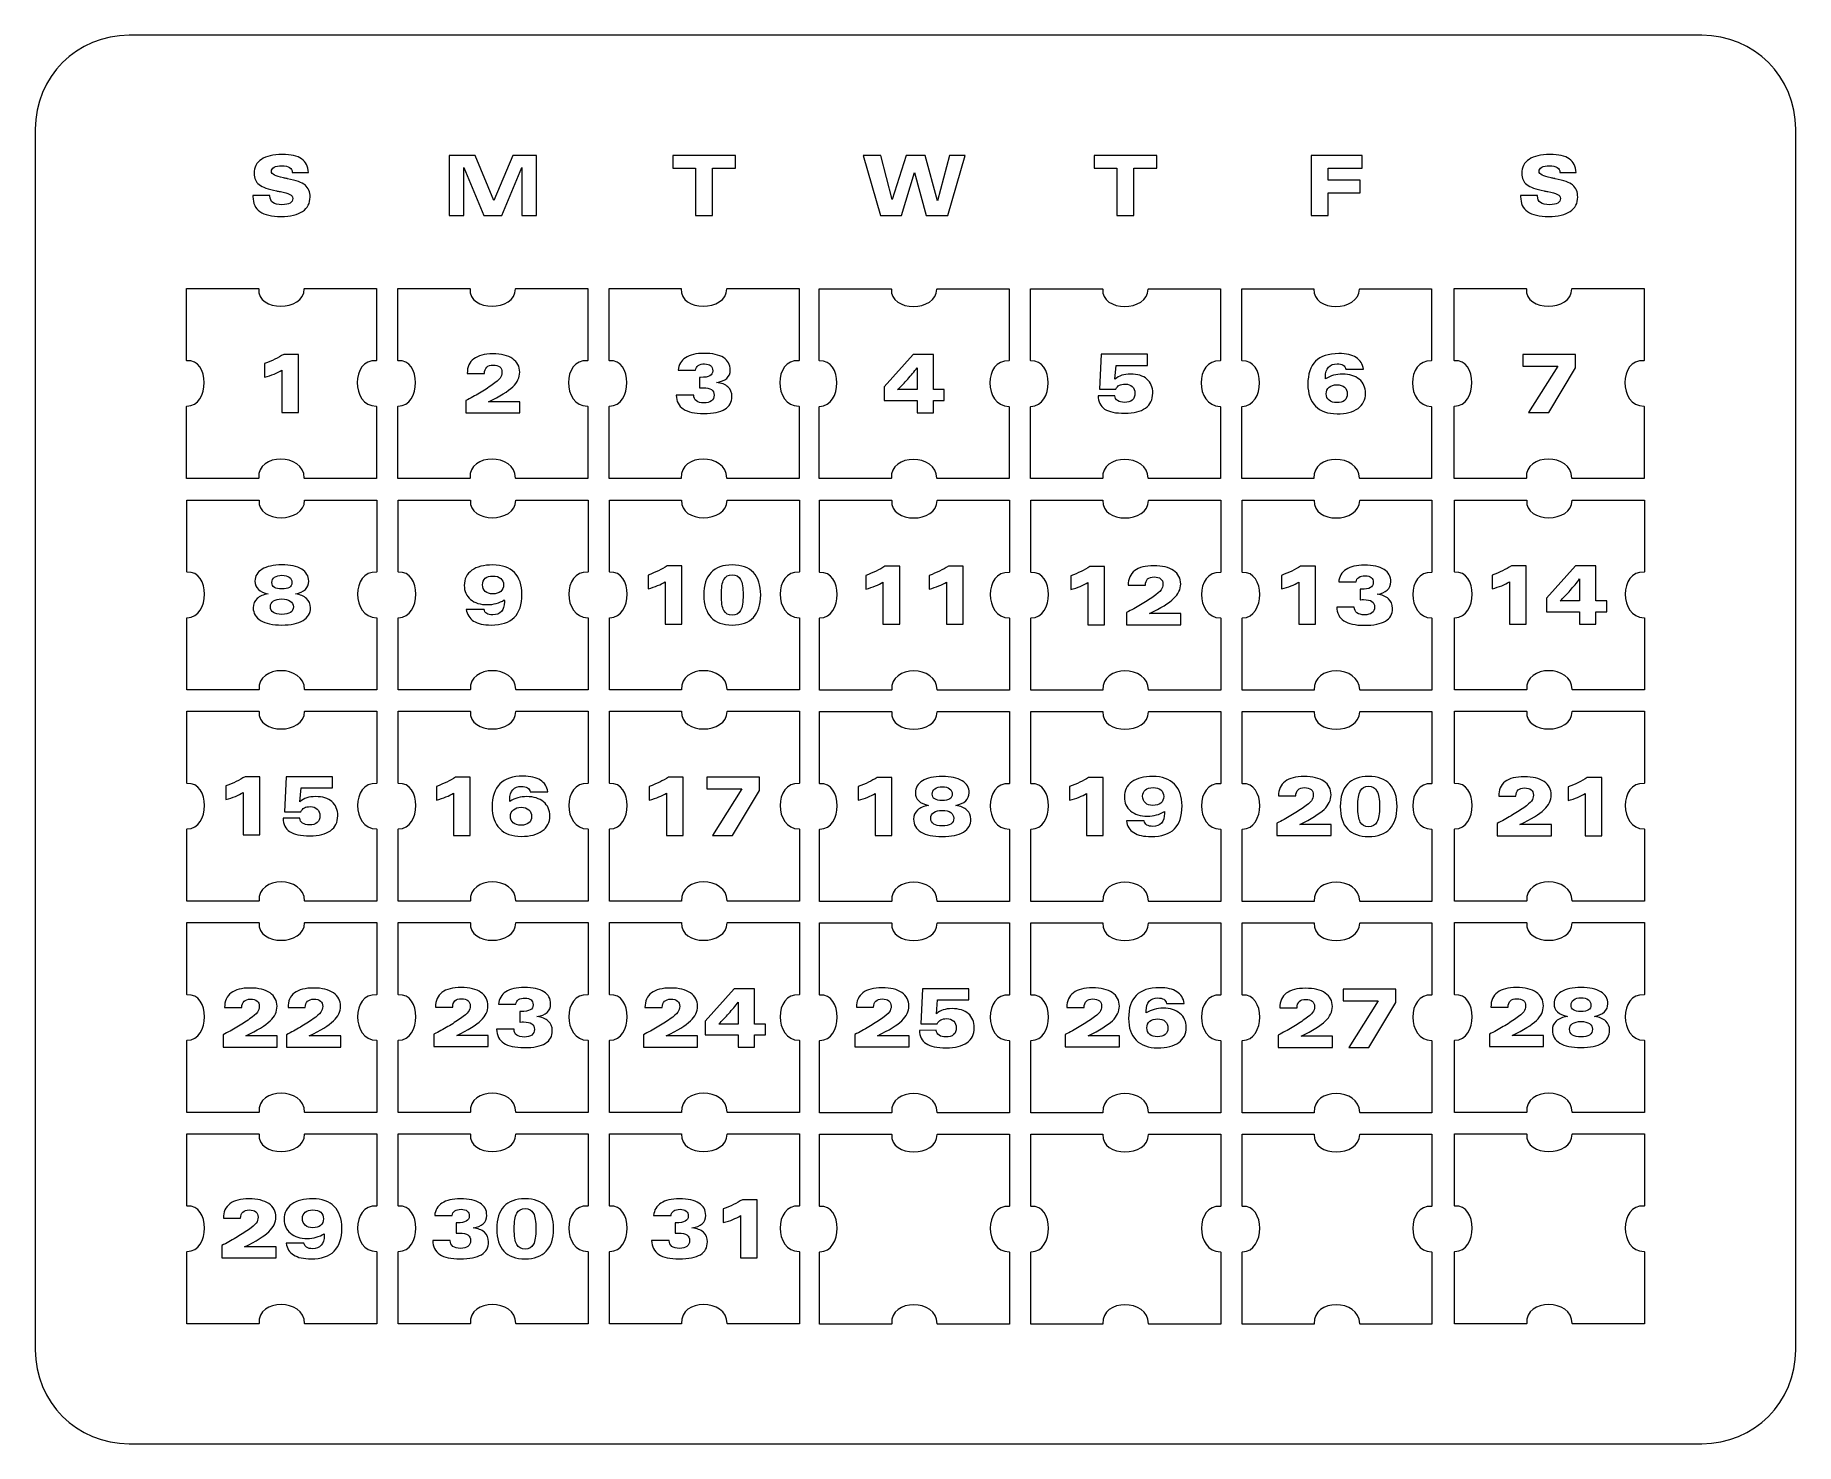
# Model space of a CAD drawing. Header units: millimetres. Extents: x -75 to 52, y -1 to 101.
import ezdxf

# ---------------------------------------------------------------- set-up
doc = ezdxf.new("R2010")
doc.units = ezdxf.units.MM
doc.header["$MEASUREMENT"] = 0
doc.layers.add('layer 1', color=7, linetype='Continuous')

msp = doc.modelspace()

# ---------------------------------------------------------------- linework, layer by layer
at = {"layer": 'layer 1', "lineweight": 9}
msp.add_open_spline([(-68.3644, 100.7179), (-68.3644, 100.7179), (45.0275, 100.7179), (45.0275, 100.7179), (45.0275, 100.7179), (48.7786, 100.7179), (51.798, 97.6985), (51.798, 93.9474), (51.798, 93.9474), (51.798, 93.9474), (51.798, 5.9417), (51.798, 5.9417), (51.798, 5.9417), (51.798, 2.1909), (48.7786, -0.8285), (45.0275, -0.8285), (45.0275, -0.8285), (45.0275, -0.8285), (-68.3644, -0.8285), (-68.3644, -0.8285), (-68.3644, -0.8285), (-72.1152, -0.8285), (-75.1346, 2.1909), (-75.1346, 5.9417), (-75.1346, 5.9417), (-75.1346, 5.9417), (-75.1346, 93.9474), (-75.1346, 93.9474), (-75.1346, 93.9474), (-75.1346, 97.6985), (-72.1152, 100.7179), (-68.3644, 100.7179)], degree=3, knots=[0, 0, 0, 0, 0.11111111, 0.11111111, 0.11111111, 0.11111111, 0.22222222, 0.22222222, 0.22222222, 0.22222222, 0.33333333, 0.33333333, 0.33333333, 0.33333333, 0.44444444, 0.44444444, 0.44444444, 0.44444444, 0.55555556, 0.55555556, 0.55555556, 0.55555556, 0.66666667, 0.66666667, 0.66666667, 0.66666667, 0.77777778, 0.77777778, 0.77777778, 0.77777778, 1, 1, 1, 1], dxfattribs=at)
at = {"layer": 'layer 1', "color": 5, "lineweight": 9}
for points, knots in [([(-59.4388, 89.1711), (-59.4388, 89.1711), (-58.2108, 89.1711), (-58.2108, 89.1711), (-58.2108, 89.1711), (-58.2108, 89.1711), (-58.2108, 89.127), (-58.2108, 89.127), (-58.2108, 89.127), (-58.2108, 88.9136), (-58.1406, 88.7552), (-57.9988, 88.6543), (-57.9988, 88.6543), (-57.858, 88.5509), (-57.6404, 88.5001), (-57.344, 88.5015), (-57.344, 88.5015), (-57.0823, 88.5001), (-56.8854, 88.5386), (-56.7556, 88.6144), (-56.7556, 88.6144), (-56.6261, 88.6889), (-56.5616, 88.8018), (-56.5616, 88.9534), (-56.5616, 88.9534), (-56.5616, 89.1725), (-56.8618, 89.3352), (-57.4611, 89.4442), (-57.4611, 89.4442), (-57.5839, 89.4646), (-57.6763, 89.4826), (-57.7395, 89.495), (-57.7395, 89.495), (-58.3321, 89.6078), (-58.7484, 89.7595), (-58.988, 89.9525), (-58.988, 89.9525), (-59.2279, 90.1427), (-59.3478, 90.4101), (-59.3478, 90.7519), (-59.3478, 90.7519), (-59.3478, 91.1943), (-59.1742, 91.5319), (-58.8267, 91.7676), (-58.8267, 91.7676), (-58.4796, 92.0004), (-57.978, 92.1175), (-57.3193, 92.1189), (-57.3193, 92.1189), (-56.6938, 92.1175), (-56.2292, 92.0127), (-55.9276, 91.8032), (-55.9276, 91.8032), (-55.6256, 91.5922), (-55.4616, 91.2631), (-55.4369, 90.8136), (-55.4369, 90.8136), (-55.4369, 90.8136), (-56.6028, 90.8136), (-56.6028, 90.8136), (-56.6028, 90.8136), (-56.6028, 90.8136), (-56.6028, 90.8249), (-56.6028, 90.8249), (-56.6028, 90.8249), (-56.6028, 90.9819), (-56.666, 91.1019), (-56.793, 91.1844), (-56.793, 91.1844), (-56.9196, 91.2645), (-57.107, 91.3058), (-57.3553, 91.3072), (-57.3553, 91.3072), (-57.5963, 91.3058), (-57.7822, 91.2698), (-57.912, 91.201), (-57.912, 91.201), (-58.0429, 91.1294), (-58.1074, 91.0302), (-58.1074, 90.9018), (-58.1074, 90.9018), (-58.1074, 90.6955), (-57.8182, 90.5381), (-57.2382, 90.4319), (-57.2382, 90.4319), (-57.1373, 90.4101), (-57.0576, 90.3949), (-56.9997, 90.3854), (-56.9997, 90.3854), (-56.9884, 90.3825), (-56.9722, 90.3797), (-56.95, 90.3755), (-56.95, 90.3755), (-56.3121, 90.2517), (-55.8902, 90.1), (-55.6835, 89.9236), (-55.6835, 89.9236), (-55.565, 89.8188), (-55.4743, 89.6922), (-55.4108, 89.5433), (-55.4108, 89.5433), (-55.3487, 89.3916), (-55.317, 89.2276), (-55.3155, 89.0512), (-55.3155, 89.0512), (-55.317, 88.6007), (-55.4976, 88.256), (-55.8585, 88.0151), (-55.8585, 88.0151), (-56.2197, 87.7738), (-56.7365, 87.6538), (-57.4075, 87.6528), (-57.4075, 87.6528), (-58.087, 87.6538), (-58.5953, 87.7709), (-58.9315, 88.008), (-58.9315, 88.008), (-59.2705, 88.2437), (-59.4388, 88.6007), (-59.4388, 89.0801), (-59.4388, 89.0801), (-59.4388, 89.0801), (-59.4388, 89.1711), (-59.4388, 89.1711)], [0, 0, 0, 0, 0.03125, 0.03125, 0.03125, 0.03125, 0.0625, 0.0625, 0.0625, 0.0625, 0.09375, 0.09375, 0.09375, 0.09375, 0.125, 0.125, 0.125, 0.125, 0.15625, 0.15625, 0.15625, 0.15625, 0.1875, 0.1875, 0.1875, 0.1875, 0.21875, 0.21875, 0.21875, 0.21875, 0.25, 0.25, 0.25, 0.25, 0.28125, 0.28125, 0.28125, 0.28125, 0.3125, 0.3125, 0.3125, 0.3125, 0.34375, 0.34375, 0.34375, 0.34375, 0.375, 0.375, 0.375, 0.375, 0.40625, 0.40625, 0.40625, 0.40625, 0.4375, 0.4375, 0.4375, 0.4375, 0.46875, 0.46875, 0.46875, 0.46875, 0.5, 0.5, 0.5, 0.5, 0.53125, 0.53125, 0.53125, 0.53125, 0.5625, 0.5625, 0.5625, 0.5625, 0.59375, 0.59375, 0.59375, 0.59375, 0.625, 0.625, 0.625, 0.625, 0.65625, 0.65625, 0.65625, 0.65625, 0.6875, 0.6875, 0.6875, 0.6875, 0.71875, 0.71875, 0.71875, 0.71875, 0.75, 0.75, 0.75, 0.75, 0.78125, 0.78125, 0.78125, 0.78125, 0.8125, 0.8125, 0.8125, 0.8125, 0.84375, 0.84375, 0.84375, 0.84375, 0.875, 0.875, 0.875, 0.875, 0.90625, 0.90625, 0.90625, 0.90625, 0.9375, 0.9375, 0.9375, 0.9375, 1, 1, 1, 1]), ([(-45.2864, 87.7187), (-45.2864, 87.7187), (-45.2864, 92.0526), (-45.2864, 92.0526), (-45.2864, 92.0526), (-45.2864, 92.0526), (-43.4079, 92.0526), (-43.4079, 92.0526), (-43.4079, 92.0526), (-43.4079, 92.0526), (-42.074, 88.8088), (-42.074, 88.8088), (-42.074, 88.8088), (-42.074, 88.8088), (-40.6904, 92.0526), (-40.6904, 92.0526), (-40.6904, 92.0526), (-40.6904, 92.0526), (-39.0038, 92.0526), (-39.0038, 92.0526), (-39.0038, 92.0526), (-39.0038, 92.0526), (-39.0038, 87.7187), (-39.0038, 87.7187), (-39.0038, 87.7187), (-39.0038, 87.7187), (-40.0441, 87.7187), (-40.0441, 87.7187), (-40.0441, 87.7187), (-40.0441, 87.7187), (-40.0441, 91.1858), (-40.0441, 91.1858), (-40.0441, 91.1858), (-40.0441, 91.1858), (-41.4955, 87.7187), (-41.4955, 87.7187), (-41.4955, 87.7187), (-41.4955, 87.7187), (-42.7933, 87.7187), (-42.7933, 87.7187), (-42.7933, 87.7187), (-42.7933, 87.7187), (-44.2281, 91.1858), (-44.2281, 91.1858), (-44.2281, 91.1858), (-44.2281, 91.1858), (-44.2281, 87.7187), (-44.2281, 87.7187), (-44.2281, 87.7187), (-44.2281, 87.7187), (-45.2864, 87.7187), (-45.2864, 87.7187)], [0, 0, 0, 0, 0.07142857, 0.07142857, 0.07142857, 0.07142857, 0.14285714, 0.14285714, 0.14285714, 0.14285714, 0.21428571, 0.21428571, 0.21428571, 0.21428571, 0.28571429, 0.28571429, 0.28571429, 0.28571429, 0.35714286, 0.35714286, 0.35714286, 0.35714286, 0.42857143, 0.42857143, 0.42857143, 0.42857143, 0.5, 0.5, 0.5, 0.5, 0.57142857, 0.57142857, 0.57142857, 0.57142857, 0.64285714, 0.64285714, 0.64285714, 0.64285714, 0.71428571, 0.71428571, 0.71428571, 0.71428571, 0.78571429, 0.78571429, 0.78571429, 0.78571429, 0.85714286, 0.85714286, 0.85714286, 0.85714286, 1, 1, 1, 1]), ([(-27.5276, 87.7187), (-27.5276, 87.7187), (-27.5276, 91.1417), (-27.5276, 91.1417), (-27.5276, 91.1417), (-27.5276, 91.1417), (-29.1701, 91.1417), (-29.1701, 91.1417), (-29.1701, 91.1417), (-29.1701, 91.1417), (-29.1701, 92.0526), (-29.1701, 92.0526), (-29.1701, 92.0526), (-29.1701, 92.0526), (-24.657, 92.0526), (-24.657, 92.0526), (-24.657, 92.0526), (-24.657, 92.0526), (-24.657, 91.1417), (-24.657, 91.1417), (-24.657, 91.1417), (-24.657, 91.1417), (-26.2982, 91.1417), (-26.2982, 91.1417), (-26.2982, 91.1417), (-26.2982, 91.1417), (-26.2982, 87.7187), (-26.2982, 87.7187), (-26.2982, 87.7187), (-26.2982, 87.7187), (-27.5276, 87.7187), (-27.5276, 87.7187)], [0, 0, 0, 0, 0.11111111, 0.11111111, 0.11111111, 0.11111111, 0.22222222, 0.22222222, 0.22222222, 0.22222222, 0.33333333, 0.33333333, 0.33333333, 0.33333333, 0.44444444, 0.44444444, 0.44444444, 0.44444444, 0.55555556, 0.55555556, 0.55555556, 0.55555556, 0.66666667, 0.66666667, 0.66666667, 0.66666667, 0.77777778, 0.77777778, 0.77777778, 0.77777778, 1, 1, 1, 1]), ([(-14.1937, 87.7187), (-14.1937, 87.7187), (-15.434, 92.0526), (-15.434, 92.0526), (-15.434, 92.0526), (-15.434, 92.0526), (-14.1757, 92.0526), (-14.1757, 92.0526), (-14.1757, 92.0526), (-14.1757, 92.0526), (-13.3449, 88.8681), (-13.3449, 88.8681), (-13.3449, 88.8681), (-13.3449, 88.8681), (-12.3458, 92.0526), (-12.3458, 92.0526), (-12.3458, 92.0526), (-12.3458, 92.0526), (-10.9675, 92.0526), (-10.9675, 92.0526), (-10.9675, 92.0526), (-10.9675, 92.0526), (-10.0774, 88.7827), (-10.0774, 88.7827), (-10.0774, 88.7827), (-10.0774, 88.7827), (-9.2287, 92.0526), (-9.2287, 92.0526), (-9.2287, 92.0526), (-9.2287, 92.0526), (-8.0973, 92.0526), (-8.0973, 92.0526), (-8.0973, 92.0526), (-8.0973, 92.0526), (-9.343, 87.7187), (-9.343, 87.7187), (-9.343, 87.7187), (-9.343, 87.7187), (-10.8906, 87.7187), (-10.8906, 87.7187), (-10.8906, 87.7187), (-10.8906, 87.7187), (-11.7309, 90.8179), (-11.7309, 90.8179), (-11.7309, 90.8179), (-11.7309, 90.8179), (-12.6834, 87.7187), (-12.6834, 87.7187), (-12.6834, 87.7187), (-12.6834, 87.7187), (-14.1937, 87.7187), (-14.1937, 87.7187)], [0, 0, 0, 0, 0.07142857, 0.07142857, 0.07142857, 0.07142857, 0.14285714, 0.14285714, 0.14285714, 0.14285714, 0.21428571, 0.21428571, 0.21428571, 0.21428571, 0.28571429, 0.28571429, 0.28571429, 0.28571429, 0.35714286, 0.35714286, 0.35714286, 0.35714286, 0.42857143, 0.42857143, 0.42857143, 0.42857143, 0.5, 0.5, 0.5, 0.5, 0.57142857, 0.57142857, 0.57142857, 0.57142857, 0.64285714, 0.64285714, 0.64285714, 0.64285714, 0.71428571, 0.71428571, 0.71428571, 0.71428571, 0.78571429, 0.78571429, 0.78571429, 0.78571429, 0.85714286, 0.85714286, 0.85714286, 0.85714286, 1, 1, 1, 1]), ([(2.8526, 87.7187), (2.8526, 87.7187), (2.8526, 91.1417), (2.8526, 91.1417), (2.8526, 91.1417), (2.8526, 91.1417), (1.21, 91.1417), (1.21, 91.1417), (1.21, 91.1417), (1.21, 91.1417), (1.21, 92.0526), (1.21, 92.0526), (1.21, 92.0526), (1.21, 92.0526), (5.7231, 92.0526), (5.7231, 92.0526), (5.7231, 92.0526), (5.7231, 92.0526), (5.7231, 91.1417), (5.7231, 91.1417), (5.7231, 91.1417), (5.7231, 91.1417), (4.082, 91.1417), (4.082, 91.1417), (4.082, 91.1417), (4.082, 91.1417), (4.082, 87.7187), (4.082, 87.7187), (4.082, 87.7187), (4.082, 87.7187), (2.8526, 87.7187), (2.8526, 87.7187)], [0, 0, 0, 0, 0.11111111, 0.11111111, 0.11111111, 0.11111111, 0.22222222, 0.22222222, 0.22222222, 0.22222222, 0.33333333, 0.33333333, 0.33333333, 0.33333333, 0.44444444, 0.44444444, 0.44444444, 0.44444444, 0.55555556, 0.55555556, 0.55555556, 0.55555556, 0.66666667, 0.66666667, 0.66666667, 0.66666667, 0.77777778, 0.77777778, 0.77777778, 0.77777778, 1, 1, 1, 1]), ([(16.8646, 87.7187), (16.8646, 87.7187), (16.8646, 92.0526), (16.8646, 92.0526), (16.8646, 92.0526), (16.8646, 92.0526), (20.5345, 92.0526), (20.5345, 92.0526), (20.5345, 92.0526), (20.5345, 92.0526), (20.5345, 91.1294), (20.5345, 91.1294), (20.5345, 91.1294), (20.5345, 91.1294), (18.0746, 91.1294), (18.0746, 91.1294), (18.0746, 91.1294), (18.0746, 91.1294), (18.0746, 90.257), (18.0746, 90.257), (18.0746, 90.257), (18.0746, 90.257), (20.4022, 90.257), (20.4022, 90.257), (20.4022, 90.257), (20.4022, 90.257), (20.4022, 89.3433), (20.4022, 89.3433), (20.4022, 89.3433), (20.4022, 89.3433), (18.0746, 89.3433), (18.0746, 89.3433), (18.0746, 89.3433), (18.0746, 89.3433), (18.0746, 87.7187), (18.0746, 87.7187), (18.0746, 87.7187), (18.0746, 87.7187), (16.8646, 87.7187), (16.8646, 87.7187)], [0, 0, 0, 0, 0.09090909, 0.09090909, 0.09090909, 0.09090909, 0.18181818, 0.18181818, 0.18181818, 0.18181818, 0.27272727, 0.27272727, 0.27272727, 0.27272727, 0.36363636, 0.36363636, 0.36363636, 0.36363636, 0.45454545, 0.45454545, 0.45454545, 0.45454545, 0.54545455, 0.54545455, 0.54545455, 0.54545455, 0.63636364, 0.63636364, 0.63636364, 0.63636364, 0.72727273, 0.72727273, 0.72727273, 0.72727273, 0.81818182, 0.81818182, 0.81818182, 0.81818182, 1, 1, 1, 1]), ([(31.9557, 89.1711), (31.9557, 89.1711), (33.1833, 89.1711), (33.1833, 89.1711), (33.1833, 89.1711), (33.1833, 89.1711), (33.1833, 89.127), (33.1833, 89.127), (33.1833, 89.127), (33.1833, 88.9136), (33.2535, 88.7552), (33.3957, 88.6543), (33.3957, 88.6543), (33.5361, 88.5509), (33.7538, 88.5001), (34.0501, 88.5015), (34.0501, 88.5015), (34.3119, 88.5001), (34.5091, 88.5386), (34.6386, 88.6144), (34.6386, 88.6144), (34.768, 88.6889), (34.8329, 88.8018), (34.8329, 88.9534), (34.8329, 88.9534), (34.8329, 89.1725), (34.5324, 89.3352), (33.933, 89.4442), (33.933, 89.4442), (33.8102, 89.4646), (33.7182, 89.4826), (33.6547, 89.495), (33.6547, 89.495), (33.062, 89.6078), (32.6461, 89.7595), (32.4062, 89.9525), (32.4062, 89.9525), (32.1663, 90.1427), (32.0463, 90.4101), (32.0463, 90.7519), (32.0463, 90.7519), (32.0463, 91.1943), (32.2203, 91.5319), (32.5674, 91.7676), (32.5674, 91.7676), (32.9145, 92.0004), (33.4162, 92.1175), (34.0748, 92.1189), (34.0748, 92.1189), (34.7006, 92.1175), (35.1649, 92.0127), (35.4669, 91.8032), (35.4669, 91.8032), (35.7685, 91.5922), (35.9325, 91.2631), (35.9572, 90.8136), (35.9572, 90.8136), (35.9572, 90.8136), (34.7917, 90.8136), (34.7917, 90.8136), (34.7917, 90.8136), (34.7917, 90.8136), (34.7917, 90.8249), (34.7917, 90.8249), (34.7917, 90.8249), (34.7917, 90.9819), (34.7282, 91.1019), (34.6015, 91.1844), (34.6015, 91.1844), (34.4745, 91.2645), (34.2872, 91.3058), (34.0392, 91.3072), (34.0392, 91.3072), (33.7979, 91.3058), (33.612, 91.2698), (33.4825, 91.201), (33.4825, 91.201), (33.3516, 91.1294), (33.2867, 91.0302), (33.2867, 90.9018), (33.2867, 90.9018), (33.2867, 90.6955), (33.576, 90.5381), (34.1563, 90.4319), (34.1563, 90.4319), (34.2568, 90.4101), (34.3369, 90.3949), (34.3948, 90.3854), (34.3948, 90.3854), (34.4057, 90.3825), (34.4223, 90.3797), (34.4442, 90.3755), (34.4442, 90.3755), (35.0823, 90.2517), (35.5039, 90.1), (35.7106, 89.9236), (35.7106, 89.9236), (35.8292, 89.8188), (35.9202, 89.6922), (35.9833, 89.5433), (35.9833, 89.5433), (36.0454, 89.3916), (36.0772, 89.2276), (36.0786, 89.0512), (36.0786, 89.0512), (36.0772, 88.6007), (35.8966, 88.256), (35.5357, 88.0151), (35.5357, 88.0151), (35.1748, 87.7738), (34.658, 87.6538), (33.9866, 87.6528), (33.9866, 87.6528), (33.3075, 87.6538), (32.7988, 87.7709), (32.4626, 88.008), (32.4626, 88.008), (32.1236, 88.2437), (31.9557, 88.6007), (31.9557, 89.0801), (31.9557, 89.0801), (31.9557, 89.0801), (31.9557, 89.1711), (31.9557, 89.1711)], [0, 0, 0, 0, 0.03125, 0.03125, 0.03125, 0.03125, 0.0625, 0.0625, 0.0625, 0.0625, 0.09375, 0.09375, 0.09375, 0.09375, 0.125, 0.125, 0.125, 0.125, 0.15625, 0.15625, 0.15625, 0.15625, 0.1875, 0.1875, 0.1875, 0.1875, 0.21875, 0.21875, 0.21875, 0.21875, 0.25, 0.25, 0.25, 0.25, 0.28125, 0.28125, 0.28125, 0.28125, 0.3125, 0.3125, 0.3125, 0.3125, 0.34375, 0.34375, 0.34375, 0.34375, 0.375, 0.375, 0.375, 0.375, 0.40625, 0.40625, 0.40625, 0.40625, 0.4375, 0.4375, 0.4375, 0.4375, 0.46875, 0.46875, 0.46875, 0.46875, 0.5, 0.5, 0.5, 0.5, 0.53125, 0.53125, 0.53125, 0.53125, 0.5625, 0.5625, 0.5625, 0.5625, 0.59375, 0.59375, 0.59375, 0.59375, 0.625, 0.625, 0.625, 0.625, 0.65625, 0.65625, 0.65625, 0.65625, 0.6875, 0.6875, 0.6875, 0.6875, 0.71875, 0.71875, 0.71875, 0.71875, 0.75, 0.75, 0.75, 0.75, 0.78125, 0.78125, 0.78125, 0.78125, 0.8125, 0.8125, 0.8125, 0.8125, 0.84375, 0.84375, 0.84375, 0.84375, 0.875, 0.875, 0.875, 0.875, 0.90625, 0.90625, 0.90625, 0.90625, 0.9375, 0.9375, 0.9375, 0.9375, 1, 1, 1, 1]), ([(-56.1576, 73.518), (-56.1576, 73.518), (-57.362, 73.518), (-57.362, 73.518), (-57.362, 73.518), (-57.362, 73.518), (-57.362, 76.5621), (-57.362, 76.5621), (-57.362, 76.5621), (-57.5218, 76.4588), (-57.7039, 76.3663), (-57.9063, 76.2838), (-57.9063, 76.2838), (-58.1103, 76.2012), (-58.3406, 76.1268), (-58.5967, 76.0619), (-58.5967, 76.0619), (-58.5967, 76.0619), (-58.5967, 77.0444), (-58.5967, 77.0444), (-58.5967, 77.0444), (-58.3279, 77.1435), (-58.0799, 77.2483), (-57.8513, 77.3587), (-57.8513, 77.3587), (-57.6252, 77.4688), (-57.4146, 77.5859), (-57.2188, 77.7115), (-57.2188, 77.7115), (-57.2188, 77.7115), (-56.1576, 77.7115), (-56.1576, 77.7115), (-56.1576, 77.7115), (-56.1576, 77.7115), (-56.1576, 73.518), (-56.1576, 73.518)], [0, 0, 0, 0, 0.1, 0.1, 0.1, 0.1, 0.2, 0.2, 0.2, 0.2, 0.3, 0.3, 0.3, 0.3, 0.4, 0.4, 0.4, 0.4, 0.5, 0.5, 0.5, 0.5, 0.6, 0.6, 0.6, 0.6, 0.7, 0.7, 0.7, 0.7, 0.8, 0.8, 0.8, 0.8, 1, 1, 1, 1]), ([(-40.1888, 73.4834), (-40.1888, 73.4834), (-44.0997, 73.4834), (-44.0997, 73.4834), (-44.0997, 73.4834), (-44.0997, 73.4834), (-44.0997, 74.3738), (-44.0997, 74.3738), (-44.0997, 74.3738), (-43.7525, 74.5488), (-43.4178, 74.7309), (-43.0967, 74.921), (-43.0967, 74.921), (-42.7768, 75.1083), (-42.4723, 75.3055), (-42.1816, 75.5108), (-42.1816, 75.5108), (-41.9005, 75.7049), (-41.7131, 75.8661), (-41.6193, 75.9931), (-41.6193, 75.9931), (-41.5283, 76.1197), (-41.4814, 76.2616), (-41.4814, 76.4189), (-41.4814, 76.4189), (-41.4814, 76.5911), (-41.5368, 76.7205), (-41.644, 76.8073), (-41.644, 76.8073), (-41.753, 76.8941), (-41.9114, 76.9371), (-42.1195, 76.9382), (-42.1195, 76.9382), (-42.3249, 76.9371), (-42.478, 76.8874), (-42.5813, 76.7868), (-42.5813, 76.7868), (-42.6861, 76.6863), (-42.7411, 76.536), (-42.745, 76.336), (-42.745, 76.336), (-42.745, 76.336), (-43.9854, 76.336), (-43.9854, 76.336), (-43.9854, 76.336), (-43.9868, 76.7992), (-43.8312, 77.1491), (-43.5169, 77.3876), (-43.5169, 77.3876), (-43.2054, 77.6247), (-42.745, 77.7432), (-42.1375, 77.7446), (-42.1375, 77.7446), (-41.5283, 77.7432), (-41.0531, 77.6275), (-40.7113, 77.3943), (-40.7113, 77.3943), (-40.3708, 77.1601), (-40.2001, 76.8362), (-40.2001, 76.4242), (-40.2001, 76.4242), (-40.2001, 76.0453), (-40.3694, 75.6939), (-40.707, 75.3715), (-40.707, 75.3715), (-41.046, 75.0462), (-41.6288, 74.6853), (-42.4571, 74.2885), (-42.4571, 74.2885), (-42.4571, 74.2885), (-40.1888, 74.2885), (-40.1888, 74.2885), (-40.1888, 74.2885), (-40.1888, 74.2885), (-40.1888, 73.4834), (-40.1888, 73.4834)], [0, 0, 0, 0, 0.05, 0.05, 0.05, 0.05, 0.1, 0.1, 0.1, 0.1, 0.15, 0.15, 0.15, 0.15, 0.2, 0.2, 0.2, 0.2, 0.25, 0.25, 0.25, 0.25, 0.3, 0.3, 0.3, 0.3, 0.35, 0.35, 0.35, 0.35, 0.4, 0.4, 0.4, 0.4, 0.45, 0.45, 0.45, 0.45, 0.5, 0.5, 0.5, 0.5, 0.55, 0.55, 0.55, 0.55, 0.6, 0.6, 0.6, 0.6, 0.65, 0.65, 0.65, 0.65, 0.7, 0.7, 0.7, 0.7, 0.75, 0.75, 0.75, 0.75, 0.8, 0.8, 0.8, 0.8, 0.85, 0.85, 0.85, 0.85, 0.9, 0.9, 0.9, 0.9, 1, 1, 1, 1]), ([(-27.2394, 75.2904), (-27.2394, 75.2904), (-27.2394, 76.0481), (-27.2394, 76.0481), (-27.2394, 76.0481), (-27.2394, 76.0481), (-27.1649, 76.0481), (-27.1649, 76.0481), (-27.1649, 76.0481), (-26.8619, 76.0467), (-26.64, 76.0852), (-26.4996, 76.1638), (-26.4996, 76.1638), (-26.3588, 76.2397), (-26.2886, 76.361), (-26.2872, 76.529), (-26.2872, 76.529), (-26.2886, 76.6888), (-26.3384, 76.8115), (-26.4375, 76.8969), (-26.4375, 76.8969), (-26.5366, 76.9798), (-26.6813, 77.0225), (-26.8714, 77.0239), (-26.8714, 77.0239), (-27.0658, 77.0225), (-27.2203, 76.9823), (-27.3318, 76.9054), (-27.3318, 76.9054), (-27.4447, 76.8253), (-27.5096, 76.7152), (-27.5262, 76.5731), (-27.5262, 76.5731), (-27.5262, 76.5731), (-28.7789, 76.5702), (-28.7789, 76.5702), (-28.7789, 76.5702), (-28.7471, 76.9618), (-28.5708, 77.262), (-28.2522, 77.4702), (-28.2522, 77.4702), (-27.934, 77.6769), (-27.4902, 77.7803), (-26.9183, 77.7817), (-26.9183, 77.7817), (-26.3066, 77.7803), (-25.8367, 77.6783), (-25.5115, 77.4744), (-25.5115, 77.4744), (-25.1862, 77.2691), (-25.0236, 76.9713), (-25.0236, 76.5829), (-25.0236, 76.5829), (-25.0236, 76.3321), (-25.1089, 76.1307), (-25.28, 75.9793), (-25.28, 75.9793), (-25.4508, 75.8248), (-25.696, 75.7271), (-26.0159, 75.6858), (-26.0159, 75.6858), (-25.6603, 75.647), (-25.3859, 75.5408), (-25.1919, 75.3644), (-25.1919, 75.3644), (-25.0003, 75.187), (-24.9036, 74.9552), (-24.9022, 74.6702), (-24.9022, 74.6702), (-24.9036, 74.2595), (-25.0719, 73.9523), (-25.4081, 73.7508), (-25.4081, 73.7508), (-25.7457, 73.5483), (-26.2569, 73.4492), (-26.9392, 73.4478), (-26.9392, 73.4478), (-27.5922, 73.4492), (-28.0815, 73.5565), (-28.4095, 73.7745), (-28.4095, 73.7745), (-28.7373, 73.9921), (-28.9084, 74.3227), (-28.9221, 74.7665), (-28.9221, 74.7665), (-28.9221, 74.7665), (-27.6557, 74.7665), (-27.6557, 74.7665), (-27.6557, 74.7665), (-27.6528, 74.5834), (-27.5897, 74.444), (-27.4641, 74.3492), (-27.4641, 74.3492), (-27.3403, 74.2525), (-27.1582, 74.2042), (-26.9183, 74.2056), (-26.9183, 74.2056), (-26.6883, 74.2042), (-26.5091, 74.2525), (-26.3825, 74.3502), (-26.3825, 74.3502), (-26.2569, 74.4469), (-26.1937, 74.5848), (-26.1923, 74.7612), (-26.1923, 74.7612), (-26.1937, 74.9485), (-26.2569, 75.085), (-26.3825, 75.1718), (-26.3825, 75.1718), (-26.5091, 75.2572), (-26.7116, 75.2999), (-26.9914, 75.3013), (-26.9914, 75.3013), (-27.0369, 75.2999), (-27.1127, 75.2971), (-27.2189, 75.2928), (-27.2189, 75.2928), (-27.2189, 75.2928), (-27.2394, 75.2904), (-27.2394, 75.2904)], [0, 0, 0, 0, 0.03225806, 0.03225806, 0.03225806, 0.03225806, 0.06451613, 0.06451613, 0.06451613, 0.06451613, 0.09677419, 0.09677419, 0.09677419, 0.09677419, 0.12903226, 0.12903226, 0.12903226, 0.12903226, 0.16129032, 0.16129032, 0.16129032, 0.16129032, 0.19354839, 0.19354839, 0.19354839, 0.19354839, 0.22580645, 0.22580645, 0.22580645, 0.22580645, 0.25806452, 0.25806452, 0.25806452, 0.25806452, 0.29032258, 0.29032258, 0.29032258, 0.29032258, 0.32258065, 0.32258065, 0.32258065, 0.32258065, 0.35483871, 0.35483871, 0.35483871, 0.35483871, 0.38709677, 0.38709677, 0.38709677, 0.38709677, 0.41935484, 0.41935484, 0.41935484, 0.41935484, 0.4516129, 0.4516129, 0.4516129, 0.4516129, 0.48387097, 0.48387097, 0.48387097, 0.48387097, 0.51612903, 0.51612903, 0.51612903, 0.51612903, 0.5483871, 0.5483871, 0.5483871, 0.5483871, 0.58064516, 0.58064516, 0.58064516, 0.58064516, 0.61290323, 0.61290323, 0.61290323, 0.61290323, 0.64516129, 0.64516129, 0.64516129, 0.64516129, 0.67741935, 0.67741935, 0.67741935, 0.67741935, 0.70967742, 0.70967742, 0.70967742, 0.70967742, 0.74193548, 0.74193548, 0.74193548, 0.74193548, 0.77419355, 0.77419355, 0.77419355, 0.77419355, 0.80645161, 0.80645161, 0.80645161, 0.80645161, 0.83870968, 0.83870968, 0.83870968, 0.83870968, 0.87096774, 0.87096774, 0.87096774, 0.87096774, 0.90322581, 0.90322581, 0.90322581, 0.90322581, 0.93548387, 0.93548387, 0.93548387, 0.93548387, 1, 1, 1, 1]), ([(-10.3819, 73.4986), (-10.3819, 73.4986), (-11.5492, 73.4986), (-11.5492, 73.4986), (-11.5492, 73.4986), (-11.5492, 73.4986), (-11.5492, 74.3781), (-11.5492, 74.3781), (-11.5492, 74.3781), (-11.5492, 74.3781), (-13.9319, 74.3781), (-13.9319, 74.3781), (-13.9319, 74.3781), (-13.9319, 74.3781), (-13.9319, 75.3757), (-13.9319, 75.3757), (-13.9319, 75.3757), (-13.9319, 75.3757), (-11.8371, 77.6921), (-11.8371, 77.6921), (-11.8371, 77.6921), (-11.8371, 77.6921), (-10.3819, 77.6921), (-10.3819, 77.6921), (-10.3819, 77.6921), (-10.3819, 77.6921), (-10.3819, 75.1648), (-10.3819, 75.1648), (-10.3819, 75.1648), (-10.3819, 75.1648), (-9.598, 75.1648), (-9.598, 75.1648), (-9.598, 75.1648), (-9.598, 75.1648), (-9.598, 74.3781), (-9.598, 74.3781), (-9.598, 74.3781), (-9.598, 74.3781), (-10.3819, 74.3781), (-10.3819, 74.3781), (-10.3819, 74.3781), (-10.3819, 74.3781), (-10.3819, 73.4986), (-10.3819, 73.4986)], [0, 0, 0, 0, 0.08333333, 0.08333333, 0.08333333, 0.08333333, 0.16666667, 0.16666667, 0.16666667, 0.16666667, 0.25, 0.25, 0.25, 0.25, 0.33333333, 0.33333333, 0.33333333, 0.33333333, 0.41666667, 0.41666667, 0.41666667, 0.41666667, 0.5, 0.5, 0.5, 0.5, 0.58333333, 0.58333333, 0.58333333, 0.58333333, 0.66666667, 0.66666667, 0.66666667, 0.66666667, 0.75, 0.75, 0.75, 0.75, 0.83333333, 0.83333333, 0.83333333, 0.83333333, 1, 1, 1, 1]), ([(2.7781, 75.2022), (2.7781, 75.2022), (1.5903, 75.2022), (1.5903, 75.2022), (1.5903, 75.2022), (1.5903, 75.2022), (1.7173, 77.7295), (1.7173, 77.7295), (1.7173, 77.7295), (1.7173, 77.7295), (5.0645, 77.7295), (5.0645, 77.7295), (5.0645, 77.7295), (5.0645, 77.7295), (5.0645, 76.9177), (5.0645, 76.9177), (5.0645, 76.9177), (5.0645, 76.9177), (2.7894, 76.9177), (2.7894, 76.9177), (2.7894, 76.9177), (2.7894, 76.9177), (2.7108, 75.913), (2.7108, 75.913), (2.7108, 75.913), (2.8582, 76.0439), (3.0237, 76.1391), (3.2053, 76.2012), (3.2053, 76.2012), (3.386, 76.2605), (3.5983, 76.2905), (3.8421, 76.2919), (3.8421, 76.2919), (4.3452, 76.2905), (4.7364, 76.1695), (5.0176, 75.9282), (5.0176, 75.9282), (5.2973, 75.6858), (5.4381, 75.3482), (5.4381, 74.9139), (5.4381, 74.9139), (5.4381, 74.4426), (5.2642, 74.0832), (4.9184, 73.8352), (4.9184, 73.8352), (4.5724, 73.5868), (4.0721, 73.4644), (3.4163, 73.463), (3.4163, 73.463), (2.7633, 73.4644), (2.2807, 73.5649), (1.9696, 73.7702), (1.9696, 73.7702), (1.6581, 73.9741), (1.4993, 74.2938), (1.4968, 74.7266), (1.4968, 74.7266), (1.4968, 74.7266), (2.6984, 74.7294), (2.6984, 74.7294), (2.6984, 74.7294), (2.7136, 74.5749), (2.7824, 74.4564), (2.9051, 74.3724), (2.9051, 74.3724), (3.0279, 74.2885), (3.1916, 74.2472), (3.3983, 74.2472), (3.3983, 74.2472), (3.6396, 74.2472), (3.8255, 74.3036), (3.9564, 74.4165), (3.9564, 74.4165), (4.0848, 74.5294), (4.1494, 74.6935), (4.1508, 74.9087), (4.1508, 74.9087), (4.1494, 75.1111), (4.0873, 75.271), (3.9635, 75.3909), (3.9635, 75.3909), (3.8379, 75.508), (3.6685, 75.5673), (3.4562, 75.5687), (3.4562, 75.5687), (3.2798, 75.5673), (3.138, 75.5384), (3.0304, 75.4819), (3.0304, 75.4819), (2.9217, 75.4237), (2.8374, 75.3316), (2.7781, 75.2022)], [0, 0, 0, 0, 0.04166667, 0.04166667, 0.04166667, 0.04166667, 0.08333333, 0.08333333, 0.08333333, 0.08333333, 0.125, 0.125, 0.125, 0.125, 0.16666667, 0.16666667, 0.16666667, 0.16666667, 0.20833333, 0.20833333, 0.20833333, 0.20833333, 0.25, 0.25, 0.25, 0.25, 0.29166667, 0.29166667, 0.29166667, 0.29166667, 0.33333333, 0.33333333, 0.33333333, 0.33333333, 0.375, 0.375, 0.375, 0.375, 0.41666667, 0.41666667, 0.41666667, 0.41666667, 0.45833333, 0.45833333, 0.45833333, 0.45833333, 0.5, 0.5, 0.5, 0.5, 0.54166667, 0.54166667, 0.54166667, 0.54166667, 0.58333333, 0.58333333, 0.58333333, 0.58333333, 0.625, 0.625, 0.625, 0.625, 0.66666667, 0.66666667, 0.66666667, 0.66666667, 0.70833333, 0.70833333, 0.70833333, 0.70833333, 0.75, 0.75, 0.75, 0.75, 0.79166667, 0.79166667, 0.79166667, 0.79166667, 0.83333333, 0.83333333, 0.83333333, 0.83333333, 0.875, 0.875, 0.875, 0.875, 0.91666667, 0.91666667, 0.91666667, 0.91666667, 1, 1, 1, 1]), ([(20.6336, 76.6337), (20.6336, 76.6337), (19.3534, 76.6337), (19.3534, 76.6337), (19.3534, 76.6337), (19.3273, 76.7646), (19.2624, 76.8638), (19.159, 76.9301), (19.159, 76.9301), (19.0542, 76.996), (18.9096, 77.0292), (18.7265, 77.0306), (18.7265, 77.0306), (18.4549, 77.0292), (18.2481, 76.9481), (18.1049, 76.7883), (18.1049, 76.7883), (17.9617, 76.6256), (17.8897, 76.3939), (17.8897, 76.0936), (17.8897, 76.0936), (17.8897, 76.051), (17.8897, 76.0206), (17.8911, 76.0012), (17.8911, 76.0012), (17.8911, 75.9807), (17.8925, 75.9628), (17.8954, 75.949), (17.8954, 75.949), (18.076, 76.0619), (18.269, 76.1473), (18.4743, 76.2051), (18.4743, 76.2051), (18.6768, 76.2605), (18.8888, 76.2894), (19.1121, 76.2905), (19.1121, 76.2905), (19.6194, 76.2894), (20.0244, 76.1638), (20.3264, 75.9144), (20.3264, 75.9144), (20.6266, 75.6622), (20.7769, 75.3246), (20.7783, 74.9002), (20.7783, 74.9002), (20.7769, 74.4359), (20.5962, 74.0733), (20.2353, 73.8143), (20.2353, 73.8143), (19.873, 73.5554), (19.3686, 73.427), (18.7209, 73.4256), (18.7209, 73.4256), (18.0509, 73.427), (17.5331, 73.6104), (17.1679, 73.9812), (17.1679, 73.9812), (16.8025, 74.3502), (16.6208, 74.8741), (16.6208, 75.5493), (16.6208, 75.5493), (16.6208, 76.2894), (16.8053, 76.8433), (17.1761, 77.2126), (17.1761, 77.2126), (17.5454, 77.5806), (18.1021, 77.7651), (18.8475, 77.7651), (18.8475, 77.7651), (19.3823, 77.7651), (19.8011, 77.6702), (20.1016, 77.4801), (20.1016, 77.4801), (20.4022, 77.2899), (20.5786, 77.0073), (20.6336, 76.6337)], [0, 0, 0, 0, 0.05, 0.05, 0.05, 0.05, 0.1, 0.1, 0.1, 0.1, 0.15, 0.15, 0.15, 0.15, 0.2, 0.2, 0.2, 0.2, 0.25, 0.25, 0.25, 0.25, 0.3, 0.3, 0.3, 0.3, 0.35, 0.35, 0.35, 0.35, 0.4, 0.4, 0.4, 0.4, 0.45, 0.45, 0.45, 0.45, 0.5, 0.5, 0.5, 0.5, 0.55, 0.55, 0.55, 0.55, 0.6, 0.6, 0.6, 0.6, 0.65, 0.65, 0.65, 0.65, 0.7, 0.7, 0.7, 0.7, 0.75, 0.75, 0.75, 0.75, 0.8, 0.8, 0.8, 0.8, 0.85, 0.85, 0.85, 0.85, 0.9, 0.9, 0.9, 0.9, 1, 1, 1, 1]), ([(33.9813, 73.518), (33.9813, 73.518), (32.5356, 73.518), (32.5356, 73.518), (32.5356, 73.518), (32.5356, 73.518), (34.6414, 76.8652), (34.6414, 76.8652), (34.6414, 76.8652), (34.6414, 76.8652), (32.1155, 76.8652), (32.1155, 76.8652), (32.1155, 76.8652), (32.1155, 76.8652), (32.1155, 77.7115), (32.1155, 77.7115), (32.1155, 77.7115), (32.1155, 77.7115), (35.9174, 77.7115), (35.9174, 77.7115), (35.9174, 77.7115), (35.9174, 77.7115), (35.9174, 76.7494), (35.9174, 76.7494), (35.9174, 76.7494), (35.9174, 76.7494), (33.9813, 73.518), (33.9813, 73.518)], [0, 0, 0, 0, 0.125, 0.125, 0.125, 0.125, 0.25, 0.25, 0.25, 0.25, 0.375, 0.375, 0.375, 0.375, 0.5, 0.5, 0.5, 0.5, 0.625, 0.625, 0.625, 0.625, 0.75, 0.75, 0.75, 0.75, 1, 1, 1, 1]), ([(-11.5492, 75.1648), (-11.5492, 75.1648), (-11.5492, 76.748), (-11.5492, 76.748), (-11.5492, 76.748), (-11.7655, 76.4644), (-11.9916, 76.1899), (-12.2259, 75.9268), (-12.2259, 75.9268), (-12.4629, 75.6622), (-12.7081, 75.4085), (-12.9618, 75.1648), (-12.9618, 75.1648), (-12.9618, 75.1648), (-11.5492, 75.1648), (-11.5492, 75.1648)], [0, 0, 0, 0, 0.2, 0.2, 0.2, 0.2, 0.4, 0.4, 0.4, 0.4, 0.6, 0.6, 0.6, 0.6, 1, 1, 1, 1]), ([(17.9423, 74.8713), (17.9409, 74.6702), (18.0083, 74.5128), (18.1448, 74.4014), (18.1448, 74.4014), (18.2785, 74.2885), (18.4672, 74.232), (18.7099, 74.2331), (18.7099, 74.2331), (18.9481, 74.232), (19.1329, 74.2857), (19.2638, 74.3943), (19.2638, 74.3943), (19.3947, 74.5019), (19.461, 74.655), (19.461, 74.8533), (19.461, 74.8533), (19.461, 75.0572), (19.3947, 75.2198), (19.2624, 75.3412), (19.2624, 75.3412), (19.1301, 75.4597), (18.9495, 75.5204), (18.7209, 75.5204), (18.7209, 75.5204), (18.4838, 75.5204), (18.2937, 75.4611), (18.1532, 75.344), (18.1532, 75.344), (18.0111, 75.2255), (17.9409, 75.0685), (17.9423, 74.8713)], [0, 0, 0, 0, 0.11111111, 0.11111111, 0.11111111, 0.11111111, 0.22222222, 0.22222222, 0.22222222, 0.22222222, 0.33333333, 0.33333333, 0.33333333, 0.33333333, 0.44444444, 0.44444444, 0.44444444, 0.44444444, 0.55555556, 0.55555556, 0.55555556, 0.55555556, 0.66666667, 0.66666667, 0.66666667, 0.66666667, 0.77777778, 0.77777778, 0.77777778, 0.77777778, 1, 1, 1, 1]), ([(-58.3364, 60.4472), (-58.6479, 60.5065), (-58.8846, 60.6141), (-59.0472, 60.7697), (-59.0472, 60.7697), (-59.2099, 60.9242), (-59.2914, 61.121), (-59.2914, 61.3581), (-59.2914, 61.3581), (-59.2914, 61.7261), (-59.1217, 62.0129), (-58.7802, 62.221), (-58.7802, 62.221), (-58.4412, 62.4263), (-57.9628, 62.5297), (-57.3483, 62.5311), (-57.3483, 62.5311), (-56.7379, 62.5297), (-56.2638, 62.4277), (-55.9234, 62.2224), (-55.9234, 62.2224), (-55.5858, 62.0157), (-55.4161, 61.7275), (-55.415, 61.3581), (-55.415, 61.3581), (-55.4161, 61.121), (-55.4976, 60.9242), (-55.6588, 60.7697), (-55.6588, 60.7697), (-55.8228, 60.6141), (-56.0585, 60.5065), (-56.3672, 60.4472), (-56.3672, 60.4472), (-56.0253, 60.3922), (-55.7593, 60.2793), (-55.5706, 60.1057), (-55.5706, 60.1057), (-55.3833, 59.9318), (-55.2894, 59.7128), (-55.288, 59.4482), (-55.288, 59.4482), (-55.2894, 59.0485), (-55.4687, 58.7398), (-55.8257, 58.5221), (-55.8257, 58.5221), (-56.1837, 58.3059), (-56.6938, 58.1983), (-57.3539, 58.1969), (-57.3539, 58.1969), (-58.0154, 58.1983), (-58.5237, 58.3059), (-58.8807, 58.5221), (-58.8807, 58.5221), (-59.2388, 58.7398), (-59.418, 59.0485), (-59.4166, 59.4482), (-59.4166, 59.4482), (-59.418, 59.7128), (-59.3231, 59.9318), (-59.1344, 60.1057), (-59.1344, 60.1057), (-58.9453, 60.2793), (-58.6793, 60.3922), (-58.3364, 60.4472)], [0, 0, 0, 0, 0.05882353, 0.05882353, 0.05882353, 0.05882353, 0.11764706, 0.11764706, 0.11764706, 0.11764706, 0.17647059, 0.17647059, 0.17647059, 0.17647059, 0.23529412, 0.23529412, 0.23529412, 0.23529412, 0.29411765, 0.29411765, 0.29411765, 0.29411765, 0.35294118, 0.35294118, 0.35294118, 0.35294118, 0.41176471, 0.41176471, 0.41176471, 0.41176471, 0.47058824, 0.47058824, 0.47058824, 0.47058824, 0.52941176, 0.52941176, 0.52941176, 0.52941176, 0.58823529, 0.58823529, 0.58823529, 0.58823529, 0.64705882, 0.64705882, 0.64705882, 0.64705882, 0.70588235, 0.70588235, 0.70588235, 0.70588235, 0.76470588, 0.76470588, 0.76470588, 0.76470588, 0.82352941, 0.82352941, 0.82352941, 0.82352941, 0.88235294, 0.88235294, 0.88235294, 0.88235294, 1, 1, 1, 1]), ([(-44.0556, 59.3282), (-44.0556, 59.3282), (-42.7743, 59.3282), (-42.7743, 59.3282), (-42.7743, 59.3282), (-42.7507, 59.1959), (-42.6861, 59.0968), (-42.5813, 59.0308), (-42.5813, 59.0308), (-42.4766, 58.9645), (-42.3333, 58.9314), (-42.1485, 58.9314), (-42.1485, 58.9314), (-41.8797, 58.9314), (-41.6719, 59.0114), (-41.5255, 59.1741), (-41.5255, 59.1741), (-41.3808, 59.3339), (-41.3078, 59.5667), (-41.3078, 59.8715), (-41.3078, 59.8715), (-41.3078, 59.9057), (-41.3092, 59.9332), (-41.3092, 59.9541), (-41.3092, 59.9541), (-41.312, 59.9745), (-41.3134, 59.9925), (-41.3134, 60.0091), (-41.3134, 60.0091), (-41.4955, 59.8948), (-41.6881, 59.8094), (-41.8924, 59.753), (-41.8924, 59.753), (-42.0987, 59.6937), (-42.3125, 59.6648), (-42.533, 59.6658), (-42.533, 59.6658), (-43.0456, 59.6648), (-43.4506, 59.79), (-43.7511, 60.0422), (-43.7511, 60.0422), (-44.0517, 60.2917), (-44.2016, 60.6293), (-44.2016, 61.0551), (-44.2016, 61.0551), (-44.2016, 61.5179), (-44.0214, 61.8806), (-43.6587, 62.1409), (-43.6587, 62.1409), (-43.2964, 62.3999), (-42.7905, 62.5297), (-42.1418, 62.5311), (-42.1418, 62.5311), (-41.4733, 62.5297), (-40.9564, 62.3448), (-40.5899, 61.9769), (-40.5899, 61.9769), (-40.2262, 61.6061), (-40.0427, 61.0854), (-40.0413, 60.4116), (-40.0413, 60.4116), (-40.0427, 59.6701), (-40.2276, 59.1148), (-40.5955, 58.7483), (-40.5955, 58.7483), (-40.9663, 58.3803), (-41.5216, 58.1983), (-42.2628, 58.1969), (-42.2628, 58.1969), (-42.8018, 58.1983), (-43.222, 58.2921), (-43.5239, 58.4823), (-43.5239, 58.4823), (-43.8256, 58.6724), (-44.0034, 58.955), (-44.0556, 59.3282)], [0, 0, 0, 0, 0.05, 0.05, 0.05, 0.05, 0.1, 0.1, 0.1, 0.1, 0.15, 0.15, 0.15, 0.15, 0.2, 0.2, 0.2, 0.2, 0.25, 0.25, 0.25, 0.25, 0.3, 0.3, 0.3, 0.3, 0.35, 0.35, 0.35, 0.35, 0.4, 0.4, 0.4, 0.4, 0.45, 0.45, 0.45, 0.45, 0.5, 0.5, 0.5, 0.5, 0.55, 0.55, 0.55, 0.55, 0.6, 0.6, 0.6, 0.6, 0.65, 0.65, 0.65, 0.65, 0.7, 0.7, 0.7, 0.7, 0.75, 0.75, 0.75, 0.75, 0.8, 0.8, 0.8, 0.8, 0.85, 0.85, 0.85, 0.85, 0.9, 0.9, 0.9, 0.9, 1, 1, 1, 1]), ([(-28.5101, 58.2699), (-28.5101, 58.2699), (-29.7145, 58.2699), (-29.7145, 58.2699), (-29.7145, 58.2699), (-29.7145, 58.2699), (-29.7145, 61.314), (-29.7145, 61.314), (-29.7145, 61.314), (-29.8743, 61.2106), (-30.0563, 61.1186), (-30.2588, 61.0357), (-30.2588, 61.0357), (-30.4627, 60.9531), (-30.6927, 60.8787), (-30.9492, 60.8138), (-30.9492, 60.8138), (-30.9492, 60.8138), (-30.9492, 61.7966), (-30.9492, 61.7966), (-30.9492, 61.7966), (-30.6804, 61.8957), (-30.4324, 62.0005), (-30.2038, 62.1106), (-30.2038, 62.1106), (-29.9776, 62.221), (-29.7667, 62.3381), (-29.5712, 62.4634), (-29.5712, 62.4634), (-29.5712, 62.4634), (-28.5101, 62.4634), (-28.5101, 62.4634), (-28.5101, 62.4634), (-28.5101, 62.4634), (-28.5101, 58.2699), (-28.5101, 58.2699)], [0, 0, 0, 0, 0.1, 0.1, 0.1, 0.1, 0.2, 0.2, 0.2, 0.2, 0.3, 0.3, 0.3, 0.3, 0.4, 0.4, 0.4, 0.4, 0.5, 0.5, 0.5, 0.5, 0.6, 0.6, 0.6, 0.6, 0.7, 0.7, 0.7, 0.7, 0.8, 0.8, 0.8, 0.8, 1, 1, 1, 1]), ([(-26.9282, 60.3647), (-26.9282, 61.0731), (-26.7557, 61.6118), (-26.4086, 61.9797), (-26.4086, 61.9797), (-26.0639, 62.3462), (-25.5556, 62.5297), (-24.8832, 62.5311), (-24.8832, 62.5311), (-24.2147, 62.5297), (-23.7049, 62.3462), (-23.3549, 61.9783), (-23.3549, 61.9783), (-23.006, 61.6089), (-22.8311, 61.0702), (-22.8297, 60.3647), (-22.8297, 60.3647), (-22.8311, 59.6563), (-23.006, 59.119), (-23.3549, 58.7511), (-23.3549, 58.7511), (-23.7049, 58.3817), (-24.2147, 58.1983), (-24.8832, 58.1969), (-24.8832, 58.1969), (-25.5527, 58.1983), (-26.06, 58.3803), (-26.4072, 58.7483), (-26.4072, 58.7483), (-26.7543, 59.1148), (-26.9282, 59.6535), (-26.9282, 60.3647)], [0, 0, 0, 0, 0.11111111, 0.11111111, 0.11111111, 0.11111111, 0.22222222, 0.22222222, 0.22222222, 0.22222222, 0.33333333, 0.33333333, 0.33333333, 0.33333333, 0.44444444, 0.44444444, 0.44444444, 0.44444444, 0.55555556, 0.55555556, 0.55555556, 0.55555556, 0.66666667, 0.66666667, 0.66666667, 0.66666667, 0.77777778, 0.77777778, 0.77777778, 0.77777778, 1, 1, 1, 1]), ([(-12.8086, 58.248), (-12.8086, 58.248), (-14.013, 58.248), (-14.013, 58.248), (-14.013, 58.248), (-14.013, 58.248), (-14.013, 61.2921), (-14.013, 61.2921), (-14.013, 61.2921), (-14.1728, 61.1888), (-14.3549, 61.0963), (-14.5574, 61.0138), (-14.5574, 61.0138), (-14.7613, 60.9309), (-14.9916, 60.8565), (-15.2478, 60.7919), (-15.2478, 60.7919), (-15.2478, 60.7919), (-15.2478, 61.7744), (-15.2478, 61.7744), (-15.2478, 61.7744), (-14.9789, 61.8735), (-14.7309, 61.9783), (-14.5023, 62.0887), (-14.5023, 62.0887), (-14.2762, 62.1988), (-14.0656, 62.3159), (-13.8698, 62.4415), (-13.8698, 62.4415), (-13.8698, 62.4415), (-12.8086, 62.4415), (-12.8086, 62.4415), (-12.8086, 62.4415), (-12.8086, 62.4415), (-12.8086, 58.248), (-12.8086, 58.248)], [0, 0, 0, 0, 0.1, 0.1, 0.1, 0.1, 0.2, 0.2, 0.2, 0.2, 0.3, 0.3, 0.3, 0.3, 0.4, 0.4, 0.4, 0.4, 0.5, 0.5, 0.5, 0.5, 0.6, 0.6, 0.6, 0.6, 0.7, 0.7, 0.7, 0.7, 0.8, 0.8, 0.8, 0.8, 1, 1, 1, 1]), ([(-8.2363, 58.248), (-8.2363, 58.248), (-9.4407, 58.248), (-9.4407, 58.248), (-9.4407, 58.248), (-9.4407, 58.248), (-9.4407, 61.2921), (-9.4407, 61.2921), (-9.4407, 61.2921), (-9.6005, 61.1888), (-9.7825, 61.0963), (-9.985, 61.0138), (-9.985, 61.0138), (-10.1889, 60.9309), (-10.4193, 60.8565), (-10.6754, 60.7919), (-10.6754, 60.7919), (-10.6754, 60.7919), (-10.6754, 61.7744), (-10.6754, 61.7744), (-10.6754, 61.7744), (-10.4069, 61.8735), (-10.1586, 61.9783), (-9.93, 62.0887), (-9.93, 62.0887), (-9.7038, 62.1988), (-9.4932, 62.3159), (-9.2974, 62.4415), (-9.2974, 62.4415), (-9.2974, 62.4415), (-8.2363, 62.4415), (-8.2363, 62.4415), (-8.2363, 62.4415), (-8.2363, 62.4415), (-8.2363, 58.248), (-8.2363, 58.248)], [0, 0, 0, 0, 0.1, 0.1, 0.1, 0.1, 0.2, 0.2, 0.2, 0.2, 0.3, 0.3, 0.3, 0.3, 0.4, 0.4, 0.4, 0.4, 0.5, 0.5, 0.5, 0.5, 0.6, 0.6, 0.6, 0.6, 0.7, 0.7, 0.7, 0.7, 0.8, 0.8, 0.8, 0.8, 1, 1, 1, 1]), ([(1.9583, 58.2134), (1.9583, 58.2134), (0.7539, 58.2134), (0.7539, 58.2134), (0.7539, 58.2134), (0.7539, 58.2134), (0.7539, 61.2576), (0.7539, 61.2576), (0.7539, 61.2576), (0.5941, 61.1542), (0.4121, 61.0621), (0.2096, 60.9792), (0.2096, 60.9792), (0.0057, 60.8967), (-0.2244, 60.8222), (-0.4808, 60.7573), (-0.4808, 60.7573), (-0.4808, 60.7573), (-0.4808, 61.7398), (-0.4808, 61.7398), (-0.4808, 61.7398), (-0.212, 61.8393), (0.036, 61.9441), (0.2646, 62.0541), (0.2646, 62.0541), (0.4907, 62.1646), (0.7017, 62.2817), (0.8971, 62.4069), (0.8971, 62.4069), (0.8971, 62.4069), (1.9583, 62.4069), (1.9583, 62.4069), (1.9583, 62.4069), (1.9583, 62.4069), (1.9583, 58.2134), (1.9583, 58.2134)], [0, 0, 0, 0, 0.1, 0.1, 0.1, 0.1, 0.2, 0.2, 0.2, 0.2, 0.3, 0.3, 0.3, 0.3, 0.4, 0.4, 0.4, 0.4, 0.5, 0.5, 0.5, 0.5, 0.6, 0.6, 0.6, 0.6, 0.7, 0.7, 0.7, 0.7, 0.8, 0.8, 0.8, 0.8, 1, 1, 1, 1]), ([(7.4623, 58.2134), (7.4623, 58.2134), (3.5514, 58.2134), (3.5514, 58.2134), (3.5514, 58.2134), (3.5514, 58.2134), (3.5514, 59.1039), (3.5514, 59.1039), (3.5514, 59.1039), (3.8986, 59.2788), (4.2333, 59.4605), (4.5547, 59.651), (4.5547, 59.651), (4.8743, 59.8383), (5.1788, 60.0352), (5.4695, 60.2405), (5.4695, 60.2405), (5.7506, 60.4349), (5.9383, 60.5961), (6.0318, 60.7231), (6.0318, 60.7231), (6.1228, 60.8498), (6.1697, 60.9916), (6.1697, 61.1489), (6.1697, 61.1489), (6.1697, 61.3211), (6.1147, 61.4505), (6.0071, 61.5373), (6.0071, 61.5373), (5.8981, 61.6241), (5.7397, 61.6668), (5.5316, 61.6682), (5.5316, 61.6682), (5.3262, 61.6668), (5.1735, 61.6174), (5.0701, 61.5169), (5.0701, 61.5169), (4.9654, 61.416), (4.91, 61.266), (4.9061, 61.066), (4.9061, 61.066), (4.9061, 61.066), (3.6657, 61.066), (3.6657, 61.066), (3.6657, 61.066), (3.6643, 61.5292), (3.8202, 61.8792), (4.1342, 62.1176), (4.1342, 62.1176), (4.4457, 62.3547), (4.9061, 62.4732), (5.5136, 62.4743), (5.5136, 62.4743), (6.1228, 62.4732), (6.5984, 62.3572), (6.9399, 62.1243), (6.9399, 62.1243), (7.2803, 61.8901), (7.4514, 61.5662), (7.4514, 61.1542), (7.4514, 61.1542), (7.4514, 60.7753), (7.2817, 60.424), (6.9441, 60.1015), (6.9441, 60.1015), (6.6051, 59.7763), (6.0223, 59.4154), (5.194, 59.0185), (5.194, 59.0185), (5.194, 59.0185), (7.4623, 59.0185), (7.4623, 59.0185), (7.4623, 59.0185), (7.4623, 59.0185), (7.4623, 58.2134), (7.4623, 58.2134)], [0, 0, 0, 0, 0.05, 0.05, 0.05, 0.05, 0.1, 0.1, 0.1, 0.1, 0.15, 0.15, 0.15, 0.15, 0.2, 0.2, 0.2, 0.2, 0.25, 0.25, 0.25, 0.25, 0.3, 0.3, 0.3, 0.3, 0.35, 0.35, 0.35, 0.35, 0.4, 0.4, 0.4, 0.4, 0.45, 0.45, 0.45, 0.45, 0.5, 0.5, 0.5, 0.5, 0.55, 0.55, 0.55, 0.55, 0.6, 0.6, 0.6, 0.6, 0.65, 0.65, 0.65, 0.65, 0.7, 0.7, 0.7, 0.7, 0.75, 0.75, 0.75, 0.75, 0.8, 0.8, 0.8, 0.8, 0.85, 0.85, 0.85, 0.85, 0.9, 0.9, 0.9, 0.9, 1, 1, 1, 1]), ([(17.1623, 58.2508), (17.1623, 58.2508), (15.9579, 58.2508), (15.9579, 58.2508), (15.9579, 58.2508), (15.9579, 58.2508), (15.9579, 61.295), (15.9579, 61.295), (15.9579, 61.295), (15.7981, 61.1916), (15.6161, 61.0992), (15.4136, 61.0166), (15.4136, 61.0166), (15.2097, 60.9337), (14.9793, 60.8593), (14.7232, 60.7947), (14.7232, 60.7947), (14.7232, 60.7947), (14.7232, 61.7772), (14.7232, 61.7772), (14.7232, 61.7772), (14.992, 61.8763), (15.24, 61.9811), (15.4686, 62.0912), (15.4686, 62.0912), (15.6947, 62.2016), (15.9053, 62.3187), (16.1011, 62.444), (16.1011, 62.444), (16.1011, 62.444), (17.1623, 62.444), (17.1623, 62.444), (17.1623, 62.444), (17.1623, 62.444), (17.1623, 58.2508), (17.1623, 58.2508)], [0, 0, 0, 0, 0.1, 0.1, 0.1, 0.1, 0.2, 0.2, 0.2, 0.2, 0.3, 0.3, 0.3, 0.3, 0.4, 0.4, 0.4, 0.4, 0.5, 0.5, 0.5, 0.5, 0.6, 0.6, 0.6, 0.6, 0.7, 0.7, 0.7, 0.7, 0.8, 0.8, 0.8, 0.8, 1, 1, 1, 1]), ([(20.3856, 60.02), (20.3856, 60.02), (20.3856, 60.7781), (20.3856, 60.7781), (20.3856, 60.7781), (20.3856, 60.7781), (20.4601, 60.7781), (20.4601, 60.7781), (20.4601, 60.7781), (20.7631, 60.7767), (20.985, 60.8152), (21.1254, 60.8939), (21.1254, 60.8939), (21.2662, 60.9697), (21.3364, 61.0911), (21.3378, 61.259), (21.3378, 61.259), (21.3364, 61.4188), (21.2866, 61.5416), (21.1875, 61.6269), (21.1875, 61.6269), (21.0884, 61.7095), (20.9437, 61.7525), (20.7536, 61.7536), (20.7536, 61.7536), (20.5592, 61.7525), (20.4047, 61.7123), (20.2932, 61.6354), (20.2932, 61.6354), (20.1803, 61.5553), (20.1154, 61.4449), (20.0988, 61.3031), (20.0988, 61.3031), (20.0988, 61.3031), (18.8461, 61.3003), (18.8461, 61.3003), (18.8461, 61.3003), (18.8779, 61.6918), (19.0542, 61.9921), (19.3728, 62.2002), (19.3728, 62.2002), (19.691, 62.4069), (20.1348, 62.5103), (20.7067, 62.5117), (20.7067, 62.5117), (21.3184, 62.5103), (21.7883, 62.4083), (22.1135, 62.2044), (22.1135, 62.2044), (22.4388, 61.9991), (22.6014, 61.7014), (22.6014, 61.3126), (22.6014, 61.3126), (22.6014, 61.0621), (22.5161, 60.8607), (22.345, 60.7094), (22.345, 60.7094), (22.1742, 60.5548), (21.929, 60.4571), (21.6091, 60.4155), (21.6091, 60.4155), (21.9647, 60.377), (22.2391, 60.2708), (22.4331, 60.0945), (22.4331, 60.0945), (22.6247, 59.9167), (22.7214, 59.6852), (22.7228, 59.4002), (22.7228, 59.4002), (22.7214, 58.9896), (22.5531, 58.6819), (22.2169, 58.4809), (22.2169, 58.4809), (21.8793, 58.2784), (21.3681, 58.1792), (20.6858, 58.1778), (20.6858, 58.1778), (20.0328, 58.1792), (19.5435, 58.2865), (19.2155, 58.5045), (19.2155, 58.5045), (18.8877, 58.7222), (18.7166, 59.0527), (18.7029, 59.4965), (18.7029, 59.4965), (18.7029, 59.4965), (19.9693, 59.4965), (19.9693, 59.4965), (19.9693, 59.4965), (19.9722, 59.3131), (20.0353, 59.1741), (20.1609, 59.0788), (20.1609, 59.0788), (20.2847, 58.9825), (20.4668, 58.9342), (20.7067, 58.9356), (20.7067, 58.9356), (20.9367, 58.9342), (21.1159, 58.9825), (21.2425, 59.0802), (21.2425, 59.0802), (21.3681, 59.1769), (21.4313, 59.3145), (21.4327, 59.4909), (21.4327, 59.4909), (21.4313, 59.6785), (21.3681, 59.8147), (21.2425, 59.9015), (21.2425, 59.9015), (21.1159, 59.9872), (20.9134, 60.0299), (20.6336, 60.0313), (20.6336, 60.0313), (20.5881, 60.0299), (20.5123, 60.0271), (20.4061, 60.0228), (20.4061, 60.0228), (20.4061, 60.0228), (20.3856, 60.02), (20.3856, 60.02)], [0, 0, 0, 0, 0.03225806, 0.03225806, 0.03225806, 0.03225806, 0.06451613, 0.06451613, 0.06451613, 0.06451613, 0.09677419, 0.09677419, 0.09677419, 0.09677419, 0.12903226, 0.12903226, 0.12903226, 0.12903226, 0.16129032, 0.16129032, 0.16129032, 0.16129032, 0.19354839, 0.19354839, 0.19354839, 0.19354839, 0.22580645, 0.22580645, 0.22580645, 0.22580645, 0.25806452, 0.25806452, 0.25806452, 0.25806452, 0.29032258, 0.29032258, 0.29032258, 0.29032258, 0.32258065, 0.32258065, 0.32258065, 0.32258065, 0.35483871, 0.35483871, 0.35483871, 0.35483871, 0.38709677, 0.38709677, 0.38709677, 0.38709677, 0.41935484, 0.41935484, 0.41935484, 0.41935484, 0.4516129, 0.4516129, 0.4516129, 0.4516129, 0.48387097, 0.48387097, 0.48387097, 0.48387097, 0.51612903, 0.51612903, 0.51612903, 0.51612903, 0.5483871, 0.5483871, 0.5483871, 0.5483871, 0.58064516, 0.58064516, 0.58064516, 0.58064516, 0.61290323, 0.61290323, 0.61290323, 0.61290323, 0.64516129, 0.64516129, 0.64516129, 0.64516129, 0.67741935, 0.67741935, 0.67741935, 0.67741935, 0.70967742, 0.70967742, 0.70967742, 0.70967742, 0.74193548, 0.74193548, 0.74193548, 0.74193548, 0.77419355, 0.77419355, 0.77419355, 0.77419355, 0.80645161, 0.80645161, 0.80645161, 0.80645161, 0.83870968, 0.83870968, 0.83870968, 0.83870968, 0.87096774, 0.87096774, 0.87096774, 0.87096774, 0.90322581, 0.90322581, 0.90322581, 0.90322581, 0.93548387, 0.93548387, 0.93548387, 0.93548387, 1, 1, 1, 1]), ([(32.3526, 58.2674), (32.3526, 58.2674), (31.1478, 58.2674), (31.1478, 58.2674), (31.1478, 58.2674), (31.1478, 58.2674), (31.1478, 61.3115), (31.1478, 61.3115), (31.1478, 61.3115), (30.988, 61.2082), (30.8063, 61.1158), (30.6035, 61.0328), (30.6035, 61.0328), (30.3996, 60.9503), (30.1696, 60.8759), (29.9131, 60.8113), (29.9131, 60.8113), (29.9131, 60.8113), (29.9131, 61.7938), (29.9131, 61.7938), (29.9131, 61.7938), (30.1819, 61.8929), (30.4299, 61.9977), (30.6589, 62.1078), (30.6589, 62.1078), (30.8846, 62.2182), (31.0956, 62.3353), (31.2914, 62.4605), (31.2914, 62.4605), (31.2914, 62.4605), (32.3526, 62.4605), (32.3526, 62.4605), (32.3526, 62.4605), (32.3526, 62.4605), (32.3526, 58.2674), (32.3526, 58.2674)], [0, 0, 0, 0, 0.1, 0.1, 0.1, 0.1, 0.2, 0.2, 0.2, 0.2, 0.3, 0.3, 0.3, 0.3, 0.4, 0.4, 0.4, 0.4, 0.5, 0.5, 0.5, 0.5, 0.6, 0.6, 0.6, 0.6, 0.7, 0.7, 0.7, 0.7, 0.8, 0.8, 0.8, 0.8, 1, 1, 1, 1]), ([(37.3807, 58.2674), (37.3807, 58.2674), (36.2137, 58.2674), (36.2137, 58.2674), (36.2137, 58.2674), (36.2137, 58.2674), (36.2137, 59.1465), (36.2137, 59.1465), (36.2137, 59.1465), (36.2137, 59.1465), (33.831, 59.1465), (33.831, 59.1465), (33.831, 59.1465), (33.831, 59.1465), (33.831, 60.1442), (33.831, 60.1442), (33.831, 60.1442), (33.831, 60.1442), (35.9255, 62.4605), (35.9255, 62.4605), (35.9255, 62.4605), (35.9255, 62.4605), (37.3807, 62.4605), (37.3807, 62.4605), (37.3807, 62.4605), (37.3807, 62.4605), (37.3807, 59.9332), (37.3807, 59.9332), (37.3807, 59.9332), (37.3807, 59.9332), (38.1649, 59.9332), (38.1649, 59.9332), (38.1649, 59.9332), (38.1649, 59.9332), (38.1649, 59.1465), (38.1649, 59.1465), (38.1649, 59.1465), (38.1649, 59.1465), (37.3807, 59.1465), (37.3807, 59.1465), (37.3807, 59.1465), (37.3807, 59.1465), (37.3807, 58.2674), (37.3807, 58.2674)], [0, 0, 0, 0, 0.08333333, 0.08333333, 0.08333333, 0.08333333, 0.16666667, 0.16666667, 0.16666667, 0.16666667, 0.25, 0.25, 0.25, 0.25, 0.33333333, 0.33333333, 0.33333333, 0.33333333, 0.41666667, 0.41666667, 0.41666667, 0.41666667, 0.5, 0.5, 0.5, 0.5, 0.58333333, 0.58333333, 0.58333333, 0.58333333, 0.66666667, 0.66666667, 0.66666667, 0.66666667, 0.75, 0.75, 0.75, 0.75, 0.83333333, 0.83333333, 0.83333333, 0.83333333, 1, 1, 1, 1]), ([(-58.0718, 61.2618), (-58.0718, 61.1034), (-58.0125, 60.9877), (-57.894, 60.9118), (-57.894, 60.9118), (-57.7755, 60.8346), (-57.5963, 60.7961), (-57.3539, 60.7975), (-57.3539, 60.7975), (-57.1126, 60.7961), (-56.9306, 60.8346), (-56.811, 60.9133), (-56.811, 60.9133), (-56.6924, 60.9888), (-56.6332, 61.1048), (-56.6318, 61.2618), (-56.6318, 61.2618), (-56.6332, 61.4273), (-56.6963, 61.5567), (-56.8205, 61.6477), (-56.8205, 61.6477), (-56.9471, 61.7384), (-57.1221, 61.7839), (-57.3483, 61.7839), (-57.3483, 61.7839), (-57.5744, 61.7839), (-57.7522, 61.7373), (-57.8788, 61.6463), (-57.8788, 61.6463), (-58.0083, 61.5525), (-58.0718, 61.4244), (-58.0718, 61.2618)], [0, 0, 0, 0, 0.11111111, 0.11111111, 0.11111111, 0.11111111, 0.22222222, 0.22222222, 0.22222222, 0.22222222, 0.33333333, 0.33333333, 0.33333333, 0.33333333, 0.44444444, 0.44444444, 0.44444444, 0.44444444, 0.55555556, 0.55555556, 0.55555556, 0.55555556, 0.66666667, 0.66666667, 0.66666667, 0.66666667, 0.77777778, 0.77777778, 0.77777778, 0.77777778, 1, 1, 1, 1]), ([(-41.3671, 61.0854), (-41.3685, 61.2865), (-41.4362, 61.4438), (-41.5696, 61.5595), (-41.5696, 61.5595), (-41.7061, 61.6724), (-41.8924, 61.7303), (-42.1305, 61.7317), (-42.1305, 61.7317), (-42.3704, 61.7303), (-42.5563, 61.6753), (-42.6861, 61.5662), (-42.6861, 61.5662), (-42.8184, 61.4562), (-42.883, 61.3031), (-42.883, 61.1062), (-42.883, 61.1062), (-42.883, 60.8995), (-42.8184, 60.7369), (-42.6861, 60.6197), (-42.6861, 60.6197), (-42.5563, 60.4998), (-42.3746, 60.4405), (-42.1418, 60.4419), (-42.1418, 60.4419), (-41.9061, 60.4405), (-41.717, 60.4984), (-41.5766, 60.6155), (-41.5766, 60.6155), (-41.4373, 60.7312), (-41.3685, 60.8882), (-41.3671, 61.0854)], [0, 0, 0, 0, 0.11111111, 0.11111111, 0.11111111, 0.11111111, 0.22222222, 0.22222222, 0.22222222, 0.22222222, 0.33333333, 0.33333333, 0.33333333, 0.33333333, 0.44444444, 0.44444444, 0.44444444, 0.44444444, 0.55555556, 0.55555556, 0.55555556, 0.55555556, 0.66666667, 0.66666667, 0.66666667, 0.66666667, 0.77777778, 0.77777778, 0.77777778, 0.77777778, 1, 1, 1, 1]), ([(-25.6656, 60.3647), (-25.667, 59.8383), (-25.6064, 59.4648), (-25.484, 59.2429), (-25.484, 59.2429), (-25.3626, 59.0185), (-25.1629, 58.9067), (-24.8832, 58.9081), (-24.8832, 58.9081), (-24.6048, 58.9067), (-24.4034, 59.0195), (-24.2796, 59.2471), (-24.2796, 59.2471), (-24.1582, 59.4718), (-24.0961, 59.8436), (-24.0961, 60.3647), (-24.0961, 60.3647), (-24.0961, 60.8801), (-24.1582, 61.2523), (-24.2796, 61.4795), (-24.2796, 61.4795), (-24.4034, 61.7056), (-24.6048, 61.8185), (-24.8832, 61.8199), (-24.8832, 61.8199), (-25.1629, 61.8185), (-25.3626, 61.707), (-25.484, 61.4823), (-25.484, 61.4823), (-25.6064, 61.2576), (-25.667, 60.8843), (-25.6656, 60.3647)], [0, 0, 0, 0, 0.11111111, 0.11111111, 0.11111111, 0.11111111, 0.22222222, 0.22222222, 0.22222222, 0.22222222, 0.33333333, 0.33333333, 0.33333333, 0.33333333, 0.44444444, 0.44444444, 0.44444444, 0.44444444, 0.55555556, 0.55555556, 0.55555556, 0.55555556, 0.66666667, 0.66666667, 0.66666667, 0.66666667, 0.77777778, 0.77777778, 0.77777778, 0.77777778, 1, 1, 1, 1]), ([(36.2137, 59.9332), (36.2137, 59.9332), (36.2137, 61.5169), (36.2137, 61.5169), (36.2137, 61.5169), (35.9975, 61.2329), (35.7713, 60.9588), (35.5371, 60.6952), (35.5371, 60.6952), (35.3, 60.4307), (35.0548, 60.1774), (34.8012, 59.9332), (34.8012, 59.9332), (34.8012, 59.9332), (36.2137, 59.9332), (36.2137, 59.9332)], [0, 0, 0, 0, 0.2, 0.2, 0.2, 0.2, 0.4, 0.4, 0.4, 0.4, 0.6, 0.6, 0.6, 0.6, 1, 1, 1, 1]), ([(-58.1766, 59.5159), (-58.178, 59.3353), (-58.1074, 59.1973), (-57.9656, 59.1039), (-57.9656, 59.1039), (-57.8252, 59.0086), (-57.6209, 58.9617), (-57.3539, 58.9631), (-57.3539, 58.9631), (-57.0837, 58.9617), (-56.8769, 59.0086), (-56.7351, 59.1024), (-56.7351, 59.1024), (-56.5944, 59.1949), (-56.5242, 59.3325), (-56.5228, 59.5159), (-56.5228, 59.5159), (-56.5242, 59.6909), (-56.5972, 59.8285), (-56.7432, 59.9294), (-56.7432, 59.9294), (-56.8907, 60.0285), (-57.0946, 60.0779), (-57.3539, 60.0793), (-57.3539, 60.0793), (-57.6157, 60.0779), (-57.8182, 60.0285), (-57.9614, 59.9304), (-57.9614, 59.9304), (-58.106, 59.8313), (-58.178, 59.6937), (-58.1766, 59.5159)], [0, 0, 0, 0, 0.11111111, 0.11111111, 0.11111111, 0.11111111, 0.22222222, 0.22222222, 0.22222222, 0.22222222, 0.33333333, 0.33333333, 0.33333333, 0.33333333, 0.44444444, 0.44444444, 0.44444444, 0.44444444, 0.55555556, 0.55555556, 0.55555556, 0.55555556, 0.66666667, 0.66666667, 0.66666667, 0.66666667, 0.77777778, 0.77777778, 0.77777778, 0.77777778, 1, 1, 1, 1]), ([(-58.9453, 43.0715), (-58.9453, 43.0715), (-60.1497, 43.0715), (-60.1497, 43.0715), (-60.1497, 43.0715), (-60.1497, 43.0715), (-60.1497, 46.1156), (-60.1497, 46.1156), (-60.1497, 46.1156), (-60.3098, 46.0123), (-60.4915, 45.9202), (-60.694, 45.8373), (-60.694, 45.8373), (-60.8983, 45.7547), (-61.1283, 45.6803), (-61.3844, 45.6154), (-61.3844, 45.6154), (-61.3844, 45.6154), (-61.3844, 46.5982), (-61.3844, 46.5982), (-61.3844, 46.5982), (-61.1159, 46.6974), (-60.8679, 46.8021), (-60.639, 46.9122), (-60.639, 46.9122), (-60.4132, 47.0226), (-60.2022, 47.1398), (-60.0064, 47.265), (-60.0064, 47.265), (-60.0064, 47.265), (-58.9453, 47.265), (-58.9453, 47.265), (-58.9453, 47.265), (-58.9453, 47.265), (-58.9453, 43.0715), (-58.9453, 43.0715)], [0, 0, 0, 0, 0.1, 0.1, 0.1, 0.1, 0.2, 0.2, 0.2, 0.2, 0.3, 0.3, 0.3, 0.3, 0.4, 0.4, 0.4, 0.4, 0.5, 0.5, 0.5, 0.5, 0.6, 0.6, 0.6, 0.6, 0.7, 0.7, 0.7, 0.7, 0.8, 0.8, 0.8, 0.8, 1, 1, 1, 1]), ([(-55.9812, 44.7377), (-55.9812, 44.7377), (-57.169, 44.7377), (-57.169, 44.7377), (-57.169, 44.7377), (-57.169, 44.7377), (-57.0424, 47.265), (-57.0424, 47.265), (-57.0424, 47.265), (-57.0424, 47.265), (-53.6952, 47.265), (-53.6952, 47.265), (-53.6952, 47.265), (-53.6952, 47.265), (-53.6952, 46.4532), (-53.6952, 46.4532), (-53.6952, 46.4532), (-53.6952, 46.4532), (-55.9703, 46.4532), (-55.9703, 46.4532), (-55.9703, 46.4532), (-55.9703, 46.4532), (-56.0486, 45.4489), (-56.0486, 45.4489), (-56.0486, 45.4489), (-55.9012, 45.5798), (-55.7361, 45.6747), (-55.554, 45.7368), (-55.554, 45.7368), (-55.3734, 45.796), (-55.1614, 45.8264), (-54.9173, 45.8278), (-54.9173, 45.8278), (-54.4146, 45.8264), (-54.023, 45.705), (-53.7418, 45.4641), (-53.7418, 45.4641), (-53.4621, 45.2213), (-53.3216, 44.8837), (-53.3216, 44.4498), (-53.3216, 44.4498), (-53.3216, 43.9785), (-53.4952, 43.6187), (-53.8413, 43.3707), (-53.8413, 43.3707), (-54.187, 43.1227), (-54.6872, 42.9999), (-55.3431, 42.9985), (-55.3431, 42.9985), (-55.9964, 42.9999), (-56.4787, 43.1004), (-56.7902, 43.3058), (-56.7902, 43.3058), (-57.1017, 43.51), (-57.2601, 43.8296), (-57.2629, 44.2621), (-57.2629, 44.2621), (-57.2629, 44.2621), (-56.0613, 44.265), (-56.0613, 44.265), (-56.0613, 44.265), (-56.0461, 44.1108), (-55.977, 43.9923), (-55.8546, 43.9083), (-55.8546, 43.9083), (-55.7318, 43.824), (-55.5678, 43.7827), (-55.3611, 43.7827), (-55.3611, 43.7827), (-55.1201, 43.7827), (-54.9338, 43.8392), (-54.803, 43.9524), (-54.803, 43.9524), (-54.6749, 44.0653), (-54.61, 44.2293), (-54.6086, 44.4442), (-54.6086, 44.4442), (-54.61, 44.6467), (-54.6721, 44.8065), (-54.7963, 44.9264), (-54.7963, 44.9264), (-54.9215, 45.0435), (-55.0912, 45.1028), (-55.3032, 45.1042), (-55.3032, 45.1042), (-55.4796, 45.1028), (-55.6214, 45.0739), (-55.729, 45.0174), (-55.729, 45.0174), (-55.838, 44.9596), (-55.922, 44.8672), (-55.9812, 44.7377)], [0, 0, 0, 0, 0.04166667, 0.04166667, 0.04166667, 0.04166667, 0.08333333, 0.08333333, 0.08333333, 0.08333333, 0.125, 0.125, 0.125, 0.125, 0.16666667, 0.16666667, 0.16666667, 0.16666667, 0.20833333, 0.20833333, 0.20833333, 0.20833333, 0.25, 0.25, 0.25, 0.25, 0.29166667, 0.29166667, 0.29166667, 0.29166667, 0.33333333, 0.33333333, 0.33333333, 0.33333333, 0.375, 0.375, 0.375, 0.375, 0.41666667, 0.41666667, 0.41666667, 0.41666667, 0.45833333, 0.45833333, 0.45833333, 0.45833333, 0.5, 0.5, 0.5, 0.5, 0.54166667, 0.54166667, 0.54166667, 0.54166667, 0.58333333, 0.58333333, 0.58333333, 0.58333333, 0.625, 0.625, 0.625, 0.625, 0.66666667, 0.66666667, 0.66666667, 0.66666667, 0.70833333, 0.70833333, 0.70833333, 0.70833333, 0.75, 0.75, 0.75, 0.75, 0.79166667, 0.79166667, 0.79166667, 0.79166667, 0.83333333, 0.83333333, 0.83333333, 0.83333333, 0.875, 0.875, 0.875, 0.875, 0.91666667, 0.91666667, 0.91666667, 0.91666667, 1, 1, 1, 1]), ([(-43.772, 43.0345), (-43.772, 43.0345), (-44.9763, 43.0345), (-44.9763, 43.0345), (-44.9763, 43.0345), (-44.9763, 43.0345), (-44.9763, 46.0786), (-44.9763, 46.0786), (-44.9763, 46.0786), (-45.1361, 45.9752), (-45.3178, 45.8828), (-45.5207, 45.8003), (-45.5207, 45.8003), (-45.7246, 45.7174), (-45.9546, 45.6429), (-46.2111, 45.5784), (-46.2111, 45.5784), (-46.2111, 45.5784), (-46.2111, 46.5608), (-46.2111, 46.5608), (-46.2111, 46.5608), (-45.9422, 46.66), (-45.6942, 46.7647), (-45.4653, 46.8752), (-45.4653, 46.8752), (-45.2395, 46.9852), (-45.0285, 47.1024), (-44.8328, 47.2279), (-44.8328, 47.2279), (-44.8328, 47.2279), (-43.772, 47.2279), (-43.772, 47.2279), (-43.772, 47.2279), (-43.772, 47.2279), (-43.772, 43.0345), (-43.772, 43.0345)], [0, 0, 0, 0, 0.1, 0.1, 0.1, 0.1, 0.2, 0.2, 0.2, 0.2, 0.3, 0.3, 0.3, 0.3, 0.4, 0.4, 0.4, 0.4, 0.5, 0.5, 0.5, 0.5, 0.6, 0.6, 0.6, 0.6, 0.7, 0.7, 0.7, 0.7, 0.8, 0.8, 0.8, 0.8, 1, 1, 1, 1]), ([(-38.1769, 46.1696), (-38.1769, 46.1696), (-39.4571, 46.1696), (-39.4571, 46.1696), (-39.4571, 46.1696), (-39.4832, 46.3005), (-39.5481, 46.3996), (-39.6515, 46.4659), (-39.6515, 46.4659), (-39.7563, 46.5319), (-39.9009, 46.5651), (-40.0844, 46.5665), (-40.0844, 46.5665), (-40.3557, 46.5651), (-40.5624, 46.4836), (-40.7056, 46.3238), (-40.7056, 46.3238), (-40.8488, 46.1611), (-40.9208, 45.9297), (-40.9208, 45.6292), (-40.9208, 45.6292), (-40.9208, 45.5865), (-40.9208, 45.5561), (-40.9194, 45.5371), (-40.9194, 45.5371), (-40.9194, 45.5163), (-40.918, 45.4983), (-40.9152, 45.4845), (-40.9152, 45.4845), (-40.7345, 45.5978), (-40.5416, 45.6831), (-40.3362, 45.741), (-40.3362, 45.741), (-40.1338, 45.796), (-39.9217, 45.8249), (-39.6984, 45.8264), (-39.6984, 45.8264), (-39.1911, 45.8249), (-38.7861, 45.6997), (-38.4842, 45.4503), (-38.4842, 45.4503), (-38.184, 45.1981), (-38.0337, 44.8605), (-38.0323, 44.4361), (-38.0323, 44.4361), (-38.0337, 43.9715), (-38.2143, 43.6092), (-38.5752, 43.3499), (-38.5752, 43.3499), (-38.9378, 43.0909), (-39.442, 42.9629), (-40.0897, 42.9615), (-40.0897, 42.9615), (-40.7596, 42.9629), (-41.2775, 43.146), (-41.6426, 43.5167), (-41.6426, 43.5167), (-42.0081, 43.8861), (-42.1897, 44.4096), (-42.1897, 45.0848), (-42.1897, 45.0848), (-42.1897, 45.8249), (-42.0052, 46.3788), (-41.6345, 46.7482), (-41.6345, 46.7482), (-41.2651, 47.1161), (-40.7084, 47.301), (-39.963, 47.301), (-39.963, 47.301), (-39.4282, 47.301), (-39.0095, 47.2057), (-38.7089, 47.0156), (-38.7089, 47.0156), (-38.4087, 46.8254), (-38.2323, 46.5429), (-38.1769, 46.1696)], [0, 0, 0, 0, 0.05, 0.05, 0.05, 0.05, 0.1, 0.1, 0.1, 0.1, 0.15, 0.15, 0.15, 0.15, 0.2, 0.2, 0.2, 0.2, 0.25, 0.25, 0.25, 0.25, 0.3, 0.3, 0.3, 0.3, 0.35, 0.35, 0.35, 0.35, 0.4, 0.4, 0.4, 0.4, 0.45, 0.45, 0.45, 0.45, 0.5, 0.5, 0.5, 0.5, 0.55, 0.55, 0.55, 0.55, 0.6, 0.6, 0.6, 0.6, 0.65, 0.65, 0.65, 0.65, 0.7, 0.7, 0.7, 0.7, 0.75, 0.75, 0.75, 0.75, 0.8, 0.8, 0.8, 0.8, 0.85, 0.85, 0.85, 0.85, 0.9, 0.9, 0.9, 0.9, 1, 1, 1, 1]), ([(-28.4191, 43.0345), (-28.4191, 43.0345), (-29.6234, 43.0345), (-29.6234, 43.0345), (-29.6234, 43.0345), (-29.6234, 43.0345), (-29.6234, 46.0786), (-29.6234, 46.0786), (-29.6234, 46.0786), (-29.7833, 45.9752), (-29.9653, 45.8828), (-30.1678, 45.8003), (-30.1678, 45.8003), (-30.3717, 45.7174), (-30.6021, 45.6429), (-30.8582, 45.5784), (-30.8582, 45.5784), (-30.8582, 45.5784), (-30.8582, 46.5608), (-30.8582, 46.5608), (-30.8582, 46.5608), (-30.5894, 46.66), (-30.3413, 46.7647), (-30.1127, 46.8752), (-30.1127, 46.8752), (-29.8866, 46.9852), (-29.676, 47.1024), (-29.4802, 47.2279), (-29.4802, 47.2279), (-29.4802, 47.2279), (-28.4191, 47.2279), (-28.4191, 47.2279), (-28.4191, 47.2279), (-28.4191, 47.2279), (-28.4191, 43.0345), (-28.4191, 43.0345)], [0, 0, 0, 0, 0.1, 0.1, 0.1, 0.1, 0.2, 0.2, 0.2, 0.2, 0.3, 0.3, 0.3, 0.3, 0.4, 0.4, 0.4, 0.4, 0.5, 0.5, 0.5, 0.5, 0.6, 0.6, 0.6, 0.6, 0.7, 0.7, 0.7, 0.7, 0.8, 0.8, 0.8, 0.8, 1, 1, 1, 1]), ([(-24.8567, 43.0345), (-24.8567, 43.0345), (-26.3024, 43.0345), (-26.3024, 43.0345), (-26.3024, 43.0345), (-26.3024, 43.0345), (-24.1967, 46.3816), (-24.1967, 46.3816), (-24.1967, 46.3816), (-24.1967, 46.3816), (-26.7229, 46.3816), (-26.7229, 46.3816), (-26.7229, 46.3816), (-26.7229, 46.3816), (-26.7229, 47.2279), (-26.7229, 47.2279), (-26.7229, 47.2279), (-26.7229, 47.2279), (-22.9207, 47.2279), (-22.9207, 47.2279), (-22.9207, 47.2279), (-22.9207, 47.2279), (-22.9207, 46.2659), (-22.9207, 46.2659), (-22.9207, 46.2659), (-22.9207, 46.2659), (-24.8567, 43.0345), (-24.8567, 43.0345)], [0, 0, 0, 0, 0.125, 0.125, 0.125, 0.125, 0.25, 0.25, 0.25, 0.25, 0.375, 0.375, 0.375, 0.375, 0.5, 0.5, 0.5, 0.5, 0.625, 0.625, 0.625, 0.625, 0.75, 0.75, 0.75, 0.75, 1, 1, 1, 1]), ([(-13.3681, 43.0193), (-13.3681, 43.0193), (-14.5725, 43.0193), (-14.5725, 43.0193), (-14.5725, 43.0193), (-14.5725, 43.0193), (-14.5725, 46.0634), (-14.5725, 46.0634), (-14.5725, 46.0634), (-14.7323, 45.9601), (-14.9144, 45.8676), (-15.1169, 45.7851), (-15.1169, 45.7851), (-15.3208, 45.7022), (-15.5511, 45.6281), (-15.8073, 45.5632), (-15.8073, 45.5632), (-15.8073, 45.5632), (-15.8073, 46.5457), (-15.8073, 46.5457), (-15.8073, 46.5457), (-15.5384, 46.6448), (-15.2904, 46.7496), (-15.0618, 46.86), (-15.0618, 46.86), (-14.8357, 46.9701), (-14.6251, 47.0872), (-14.4293, 47.2128), (-14.4293, 47.2128), (-14.4293, 47.2128), (-13.3681, 47.2128), (-13.3681, 47.2128), (-13.3681, 47.2128), (-13.3681, 47.2128), (-13.3681, 43.0193), (-13.3681, 43.0193)], [0, 0, 0, 0, 0.1, 0.1, 0.1, 0.1, 0.2, 0.2, 0.2, 0.2, 0.3, 0.3, 0.3, 0.3, 0.4, 0.4, 0.4, 0.4, 0.5, 0.5, 0.5, 0.5, 0.6, 0.6, 0.6, 0.6, 0.7, 0.7, 0.7, 0.7, 0.8, 0.8, 0.8, 0.8, 1, 1, 1, 1]), ([(-10.7237, 45.1967), (-11.0352, 45.2559), (-11.2723, 45.3635), (-11.4349, 45.5191), (-11.4349, 45.5191), (-11.5976, 45.6733), (-11.6787, 45.8705), (-11.6787, 46.1075), (-11.6787, 46.1075), (-11.6787, 46.4755), (-11.5094, 46.7619), (-11.1675, 46.9701), (-11.1675, 46.9701), (-10.8285, 47.1754), (-10.3501, 47.2787), (-9.7356, 47.2802), (-9.7356, 47.2802), (-9.1253, 47.2787), (-8.6512, 47.1768), (-8.3107, 46.9715), (-8.3107, 46.9715), (-7.9731, 46.7647), (-7.8038, 46.4769), (-7.8024, 46.1075), (-7.8024, 46.1075), (-7.8038, 45.8705), (-7.8849, 45.6733), (-8.0461, 45.5191), (-8.0461, 45.5191), (-8.2102, 45.3635), (-8.4458, 45.2559), (-8.7545, 45.1967), (-8.7545, 45.1967), (-8.4127, 45.1416), (-8.1467, 45.0284), (-7.9579, 44.8548), (-7.9579, 44.8548), (-7.7706, 44.6812), (-7.6768, 44.4622), (-7.6754, 44.1976), (-7.6754, 44.1976), (-7.6768, 43.7979), (-7.856, 43.4892), (-8.213, 43.2715), (-8.213, 43.2715), (-8.5711, 43.0553), (-9.0812, 42.9477), (-9.7412, 42.9463), (-9.7412, 42.9463), (-10.4027, 42.9477), (-10.9111, 43.0553), (-11.2681, 43.2715), (-11.2681, 43.2715), (-11.6265, 43.4892), (-11.8053, 43.7979), (-11.8039, 44.1976), (-11.8039, 44.1976), (-11.8053, 44.4622), (-11.7104, 44.6812), (-11.5217, 44.8548), (-11.5217, 44.8548), (-11.333, 45.0284), (-11.067, 45.1416), (-10.7237, 45.1967)], [0, 0, 0, 0, 0.05882353, 0.05882353, 0.05882353, 0.05882353, 0.11764706, 0.11764706, 0.11764706, 0.11764706, 0.17647059, 0.17647059, 0.17647059, 0.17647059, 0.23529412, 0.23529412, 0.23529412, 0.23529412, 0.29411765, 0.29411765, 0.29411765, 0.29411765, 0.35294118, 0.35294118, 0.35294118, 0.35294118, 0.41176471, 0.41176471, 0.41176471, 0.41176471, 0.47058824, 0.47058824, 0.47058824, 0.47058824, 0.52941176, 0.52941176, 0.52941176, 0.52941176, 0.58823529, 0.58823529, 0.58823529, 0.58823529, 0.64705882, 0.64705882, 0.64705882, 0.64705882, 0.70588235, 0.70588235, 0.70588235, 0.70588235, 0.76470588, 0.76470588, 0.76470588, 0.76470588, 0.82352941, 0.82352941, 0.82352941, 0.82352941, 0.88235294, 0.88235294, 0.88235294, 0.88235294, 1, 1, 1, 1]), ([(1.8701, 43.0193), (1.8701, 43.0193), (0.6657, 43.0193), (0.6657, 43.0193), (0.6657, 43.0193), (0.6657, 43.0193), (0.6657, 46.0634), (0.6657, 46.0634), (0.6657, 46.0634), (0.5059, 45.9601), (0.3239, 45.8676), (0.1214, 45.7851), (0.1214, 45.7851), (-0.0825, 45.7022), (-0.3126, 45.6281), (-0.569, 45.5632), (-0.569, 45.5632), (-0.569, 45.5632), (-0.569, 46.5457), (-0.569, 46.5457), (-0.569, 46.5457), (-0.3002, 46.6448), (-0.0522, 46.7496), (0.1764, 46.86), (0.1764, 46.86), (0.4025, 46.9701), (0.6135, 47.0872), (0.8089, 47.2128), (0.8089, 47.2128), (0.8089, 47.2128), (1.8701, 47.2128), (1.8701, 47.2128), (1.8701, 47.2128), (1.8701, 47.2128), (1.8701, 43.0193), (1.8701, 43.0193)], [0, 0, 0, 0, 0.1, 0.1, 0.1, 0.1, 0.2, 0.2, 0.2, 0.2, 0.3, 0.3, 0.3, 0.3, 0.4, 0.4, 0.4, 0.4, 0.5, 0.5, 0.5, 0.5, 0.6, 0.6, 0.6, 0.6, 0.7, 0.7, 0.7, 0.7, 0.8, 0.8, 0.8, 0.8, 1, 1, 1, 1]), ([(3.5363, 44.0776), (3.5363, 44.0776), (4.8179, 44.0776), (4.8179, 44.0776), (4.8179, 44.0776), (4.8412, 43.9453), (4.9061, 43.8462), (5.0109, 43.7799), (5.0109, 43.7799), (5.1153, 43.7139), (5.2589, 43.6808), (5.4434, 43.6808), (5.4434, 43.6808), (5.7122, 43.6808), (5.9203, 43.7608), (6.0664, 43.9231), (6.0664, 43.9231), (6.211, 44.0833), (6.284, 44.3161), (6.284, 44.6206), (6.284, 44.6206), (6.284, 44.6551), (6.2826, 44.6827), (6.2826, 44.7031), (6.2826, 44.7031), (6.2798, 44.7239), (6.2784, 44.7419), (6.2784, 44.7585), (6.2784, 44.7585), (6.0967, 44.6438), (5.9037, 44.5585), (5.6998, 44.502), (5.6998, 44.502), (5.4931, 44.4428), (5.2793, 44.4138), (5.0588, 44.4152), (5.0588, 44.4152), (4.5463, 44.4138), (4.1413, 44.5394), (3.8407, 44.7913), (3.8407, 44.7913), (3.5405, 45.0407), (3.3902, 45.3783), (3.3902, 45.8045), (3.3902, 45.8045), (3.3902, 46.2673), (3.5708, 46.6296), (3.9331, 46.8903), (3.9331, 46.8903), (4.2954, 47.1493), (4.8013, 47.2787), (5.4504, 47.2802), (5.4504, 47.2802), (6.1186, 47.2787), (6.6354, 47.0942), (7.0019, 46.7263), (7.0019, 46.7263), (7.3657, 46.3555), (7.5491, 45.8345), (7.5505, 45.1607), (7.5505, 45.1607), (7.5491, 44.4195), (7.3642, 43.8642), (6.9967, 43.4973), (6.9967, 43.4973), (6.6259, 43.1294), (6.0706, 42.9477), (5.3291, 42.9463), (5.3291, 42.9463), (4.7904, 42.9477), (4.3699, 43.0412), (4.0682, 43.2317), (4.0682, 43.2317), (3.7663, 43.4218), (3.5885, 43.704), (3.5363, 44.0776)], [0, 0, 0, 0, 0.05, 0.05, 0.05, 0.05, 0.1, 0.1, 0.1, 0.1, 0.15, 0.15, 0.15, 0.15, 0.2, 0.2, 0.2, 0.2, 0.25, 0.25, 0.25, 0.25, 0.3, 0.3, 0.3, 0.3, 0.35, 0.35, 0.35, 0.35, 0.4, 0.4, 0.4, 0.4, 0.45, 0.45, 0.45, 0.45, 0.5, 0.5, 0.5, 0.5, 0.55, 0.55, 0.55, 0.55, 0.6, 0.6, 0.6, 0.6, 0.65, 0.65, 0.65, 0.65, 0.7, 0.7, 0.7, 0.7, 0.75, 0.75, 0.75, 0.75, 0.8, 0.8, 0.8, 0.8, 0.85, 0.85, 0.85, 0.85, 0.9, 0.9, 0.9, 0.9, 1, 1, 1, 1]), ([(18.3046, 43.0193), (18.3046, 43.0193), (14.3937, 43.0193), (14.3937, 43.0193), (14.3937, 43.0193), (14.3937, 43.0193), (14.3937, 43.9094), (14.3937, 43.9094), (14.3937, 43.9094), (14.7412, 44.0847), (15.076, 44.2664), (15.397, 44.4565), (15.397, 44.4565), (15.7166, 44.6438), (16.0214, 44.8411), (16.3121, 45.0464), (16.3121, 45.0464), (16.5933, 45.2407), (16.7806, 45.402), (16.8744, 45.5286), (16.8744, 45.5286), (16.9651, 45.6556), (17.012, 45.7974), (17.012, 45.9544), (17.012, 45.9544), (17.012, 46.1269), (16.957, 46.2564), (16.8494, 46.3432), (16.8494, 46.3432), (16.7407, 46.43), (16.582, 46.4726), (16.3742, 46.4741), (16.3742, 46.4741), (16.1689, 46.4726), (16.0158, 46.4229), (15.9124, 46.3224), (15.9124, 46.3224), (15.8076, 46.2218), (15.7526, 46.0715), (15.7484, 45.8719), (15.7484, 45.8719), (15.7484, 45.8719), (14.508, 45.8719), (14.508, 45.8719), (14.508, 45.8719), (14.5069, 46.3347), (14.6625, 46.685), (14.9768, 46.9231), (14.9768, 46.9231), (15.288, 47.1602), (15.7484, 47.2787), (16.3562, 47.2802), (16.3562, 47.2802), (16.9651, 47.2787), (17.4406, 47.163), (17.7825, 46.9302), (17.7825, 46.9302), (18.1229, 46.696), (18.2937, 46.3721), (18.2937, 45.9601), (18.2937, 45.9601), (18.2937, 45.5812), (18.124, 45.2298), (17.7864, 44.9074), (17.7864, 44.9074), (17.4477, 44.5821), (16.8646, 44.2209), (16.0366, 43.824), (16.0366, 43.824), (16.0366, 43.824), (18.3046, 43.824), (18.3046, 43.824), (18.3046, 43.824), (18.3046, 43.824), (18.3046, 43.0193), (18.3046, 43.0193)], [0, 0, 0, 0, 0.05, 0.05, 0.05, 0.05, 0.1, 0.1, 0.1, 0.1, 0.15, 0.15, 0.15, 0.15, 0.2, 0.2, 0.2, 0.2, 0.25, 0.25, 0.25, 0.25, 0.3, 0.3, 0.3, 0.3, 0.35, 0.35, 0.35, 0.35, 0.4, 0.4, 0.4, 0.4, 0.45, 0.45, 0.45, 0.45, 0.5, 0.5, 0.5, 0.5, 0.55, 0.55, 0.55, 0.55, 0.6, 0.6, 0.6, 0.6, 0.65, 0.65, 0.65, 0.65, 0.7, 0.7, 0.7, 0.7, 0.75, 0.75, 0.75, 0.75, 0.8, 0.8, 0.8, 0.8, 0.85, 0.85, 0.85, 0.85, 0.9, 0.9, 0.9, 0.9, 1, 1, 1, 1]), ([(18.9537, 45.1137), (18.9537, 45.8221), (19.1259, 46.3612), (19.4733, 46.7291), (19.4733, 46.7291), (19.8177, 47.0957), (20.3264, 47.2787), (20.9988, 47.2802), (20.9988, 47.2802), (21.6669, 47.2787), (22.177, 47.0957), (22.527, 46.7277), (22.527, 46.7277), (22.8755, 46.3583), (23.0505, 45.8193), (23.0519, 45.1137), (23.0519, 45.1137), (23.0505, 44.4057), (22.8755, 43.8681), (22.527, 43.5001), (22.527, 43.5001), (22.177, 43.1308), (21.6669, 42.9477), (20.9988, 42.9463), (20.9988, 42.9463), (20.3288, 42.9477), (19.8219, 43.1294), (19.4748, 43.4973), (19.4748, 43.4973), (19.1273, 43.8642), (18.9537, 44.4029), (18.9537, 45.1137)], [0, 0, 0, 0, 0.11111111, 0.11111111, 0.11111111, 0.11111111, 0.22222222, 0.22222222, 0.22222222, 0.22222222, 0.33333333, 0.33333333, 0.33333333, 0.33333333, 0.44444444, 0.44444444, 0.44444444, 0.44444444, 0.55555556, 0.55555556, 0.55555556, 0.55555556, 0.66666667, 0.66666667, 0.66666667, 0.66666667, 0.77777778, 0.77777778, 0.77777778, 0.77777778, 1, 1, 1, 1]), ([(34.1743, 43.0013), (34.1743, 43.0013), (30.2634, 43.0013), (30.2634, 43.0013), (30.2634, 43.0013), (30.2634, 43.0013), (30.2634, 43.8917), (30.2634, 43.8917), (30.2634, 43.8917), (30.6105, 44.0667), (30.9453, 44.2484), (31.2664, 44.4385), (31.2664, 44.4385), (31.5863, 44.6262), (31.8908, 44.8231), (32.1815, 45.0284), (32.1815, 45.0284), (32.4626, 45.2228), (32.6499, 45.384), (32.7438, 45.5106), (32.7438, 45.5106), (32.8348, 45.6376), (32.8817, 45.7794), (32.8817, 45.9368), (32.8817, 45.9368), (32.8817, 46.1089), (32.8263, 46.2384), (32.7191, 46.3252), (32.7191, 46.3252), (32.6101, 46.412), (32.4517, 46.4547), (32.2435, 46.4561), (32.2435, 46.4561), (32.0382, 46.4547), (31.8851, 46.4053), (31.7818, 46.3044), (31.7818, 46.3044), (31.677, 46.2038), (31.622, 46.0539), (31.6177, 45.8539), (31.6177, 45.8539), (31.6177, 45.8539), (30.3777, 45.8539), (30.3777, 45.8539), (30.3777, 45.8539), (30.3763, 46.3171), (30.5319, 46.667), (30.8462, 46.9055), (30.8462, 46.9055), (31.1577, 47.1422), (31.6177, 47.2608), (32.2256, 47.2622), (32.2256, 47.2622), (32.8348, 47.2608), (33.31, 47.145), (33.6518, 46.9122), (33.6518, 46.9122), (33.9923, 46.678), (34.163, 46.3541), (34.163, 45.9421), (34.163, 45.9421), (34.163, 45.5632), (33.9937, 45.2118), (33.6561, 44.8894), (33.6561, 44.8894), (33.317, 44.5641), (32.7343, 44.2029), (31.9059, 43.806), (31.9059, 43.806), (31.9059, 43.806), (34.1743, 43.806), (34.1743, 43.806), (34.1743, 43.806), (34.1743, 43.806), (34.1743, 43.0013), (34.1743, 43.0013)], [0, 0, 0, 0, 0.05, 0.05, 0.05, 0.05, 0.1, 0.1, 0.1, 0.1, 0.15, 0.15, 0.15, 0.15, 0.2, 0.2, 0.2, 0.2, 0.25, 0.25, 0.25, 0.25, 0.3, 0.3, 0.3, 0.3, 0.35, 0.35, 0.35, 0.35, 0.4, 0.4, 0.4, 0.4, 0.45, 0.45, 0.45, 0.45, 0.5, 0.5, 0.5, 0.5, 0.55, 0.55, 0.55, 0.55, 0.6, 0.6, 0.6, 0.6, 0.65, 0.65, 0.65, 0.65, 0.7, 0.7, 0.7, 0.7, 0.75, 0.75, 0.75, 0.75, 0.8, 0.8, 0.8, 0.8, 0.85, 0.85, 0.85, 0.85, 0.9, 0.9, 0.9, 0.9, 1, 1, 1, 1]), ([(37.815, 43.0013), (37.815, 43.0013), (36.6106, 43.0013), (36.6106, 43.0013), (36.6106, 43.0013), (36.6106, 43.0013), (36.6106, 46.0454), (36.6106, 46.0454), (36.6106, 46.0454), (36.4508, 45.9421), (36.2687, 45.8496), (36.0662, 45.7671), (36.0662, 45.7671), (35.8623, 45.6845), (35.632, 45.6101), (35.3759, 45.5452), (35.3759, 45.5452), (35.3759, 45.5452), (35.3759, 46.5277), (35.3759, 46.5277), (35.3759, 46.5277), (35.6447, 46.6272), (35.8927, 46.7316), (36.1213, 46.842), (36.1213, 46.842), (36.3474, 46.9521), (36.558, 47.0692), (36.7538, 47.1948), (36.7538, 47.1948), (36.7538, 47.1948), (37.815, 47.1948), (37.815, 47.1948), (37.815, 47.1948), (37.815, 47.1948), (37.815, 43.0013), (37.815, 43.0013)], [0, 0, 0, 0, 0.1, 0.1, 0.1, 0.1, 0.2, 0.2, 0.2, 0.2, 0.3, 0.3, 0.3, 0.3, 0.4, 0.4, 0.4, 0.4, 0.5, 0.5, 0.5, 0.5, 0.6, 0.6, 0.6, 0.6, 0.7, 0.7, 0.7, 0.7, 0.8, 0.8, 0.8, 0.8, 1, 1, 1, 1]), ([(-10.4591, 46.0109), (-10.4591, 45.8525), (-10.3999, 45.7368), (-10.2813, 45.6609), (-10.2813, 45.6609), (-10.1628, 45.584), (-9.9836, 45.5452), (-9.7412, 45.5466), (-9.7412, 45.5466), (-9.4999, 45.5452), (-9.3183, 45.584), (-9.1983, 45.6623), (-9.1983, 45.6623), (-9.0798, 45.7382), (-9.0205, 45.8539), (-9.0191, 46.0109), (-9.0191, 46.0109), (-9.0205, 46.1763), (-9.084, 46.3058), (-9.2078, 46.3968), (-9.2078, 46.3968), (-9.3345, 46.4878), (-9.5098, 46.5333), (-9.7356, 46.5333), (-9.7356, 46.5333), (-9.9617, 46.5333), (-10.1395, 46.4864), (-10.2662, 46.3954), (-10.2662, 46.3954), (-10.3956, 46.3019), (-10.4591, 46.1735), (-10.4591, 46.0109)], [0, 0, 0, 0, 0.11111111, 0.11111111, 0.11111111, 0.11111111, 0.22222222, 0.22222222, 0.22222222, 0.22222222, 0.33333333, 0.33333333, 0.33333333, 0.33333333, 0.44444444, 0.44444444, 0.44444444, 0.44444444, 0.55555556, 0.55555556, 0.55555556, 0.55555556, 0.66666667, 0.66666667, 0.66666667, 0.66666667, 0.77777778, 0.77777778, 0.77777778, 0.77777778, 1, 1, 1, 1]), ([(6.2248, 45.8345), (6.2234, 46.0359), (6.156, 46.1929), (6.0223, 46.3086), (6.0223, 46.3086), (5.8858, 46.4218), (5.6998, 46.4797), (5.4614, 46.4808), (5.4614, 46.4808), (5.2215, 46.4797), (5.0356, 46.4243), (4.9061, 46.3157), (4.9061, 46.3157), (4.7738, 46.2052), (4.7089, 46.0525), (4.7089, 45.8553), (4.7089, 45.8553), (4.7089, 45.6486), (4.7738, 45.4859), (4.9061, 45.3688), (4.9061, 45.3688), (5.0356, 45.2489), (5.2176, 45.1896), (5.4504, 45.191), (5.4504, 45.191), (5.6861, 45.1896), (5.8748, 45.2475), (6.0152, 45.3646), (6.0152, 45.3646), (6.1546, 45.4806), (6.2234, 45.6376), (6.2248, 45.8345)], [0, 0, 0, 0, 0.11111111, 0.11111111, 0.11111111, 0.11111111, 0.22222222, 0.22222222, 0.22222222, 0.22222222, 0.33333333, 0.33333333, 0.33333333, 0.33333333, 0.44444444, 0.44444444, 0.44444444, 0.44444444, 0.55555556, 0.55555556, 0.55555556, 0.55555556, 0.66666667, 0.66666667, 0.66666667, 0.66666667, 0.77777778, 0.77777778, 0.77777778, 0.77777778, 1, 1, 1, 1]), ([(20.2159, 45.1137), (20.2145, 44.5874), (20.2752, 44.2142), (20.398, 43.9923), (20.398, 43.9923), (20.5193, 43.7675), (20.719, 43.6561), (20.9988, 43.6575), (20.9988, 43.6575), (21.2771, 43.6561), (21.4782, 43.769), (21.6024, 43.9965), (21.6024, 43.9965), (21.7237, 44.2209), (21.7854, 44.593), (21.7854, 45.1137), (21.7854, 45.1137), (21.7854, 45.6292), (21.7237, 46.0013), (21.6024, 46.2289), (21.6024, 46.2289), (21.4782, 46.4547), (21.2771, 46.5679), (20.9988, 46.569), (20.9988, 46.569), (20.719, 46.5679), (20.5193, 46.4561), (20.398, 46.2313), (20.398, 46.2313), (20.2752, 46.007), (20.2145, 45.6334), (20.2159, 45.1137)], [0, 0, 0, 0, 0.11111111, 0.11111111, 0.11111111, 0.11111111, 0.22222222, 0.22222222, 0.22222222, 0.22222222, 0.33333333, 0.33333333, 0.33333333, 0.33333333, 0.44444444, 0.44444444, 0.44444444, 0.44444444, 0.55555556, 0.55555556, 0.55555556, 0.55555556, 0.66666667, 0.66666667, 0.66666667, 0.66666667, 0.77777778, 0.77777778, 0.77777778, 0.77777778, 1, 1, 1, 1]), ([(-40.8682, 44.4071), (-40.8696, 44.2057), (-40.8023, 44.0487), (-40.6657, 43.9372), (-40.6657, 43.9372), (-40.532, 43.824), (-40.3433, 43.7675), (-40.1006, 43.769), (-40.1006, 43.769), (-39.8625, 43.7675), (-39.6776, 43.8212), (-39.5467, 43.9302), (-39.5467, 43.9302), (-39.4159, 44.0378), (-39.3495, 44.1905), (-39.3495, 44.3891), (-39.3495, 44.3891), (-39.3495, 44.593), (-39.4159, 44.7557), (-39.5481, 44.877), (-39.5481, 44.877), (-39.6804, 44.9956), (-39.8611, 45.0559), (-40.0897, 45.0559), (-40.0897, 45.0559), (-40.3267, 45.0559), (-40.5169, 44.9966), (-40.6576, 44.8795), (-40.6576, 44.8795), (-40.7994, 44.761), (-40.8696, 44.604), (-40.8682, 44.4071)], [0, 0, 0, 0, 0.11111111, 0.11111111, 0.11111111, 0.11111111, 0.22222222, 0.22222222, 0.22222222, 0.22222222, 0.33333333, 0.33333333, 0.33333333, 0.33333333, 0.44444444, 0.44444444, 0.44444444, 0.44444444, 0.55555556, 0.55555556, 0.55555556, 0.55555556, 0.66666667, 0.66666667, 0.66666667, 0.66666667, 0.77777778, 0.77777778, 0.77777778, 0.77777778, 1, 1, 1, 1]), ([(-10.5639, 44.265), (-10.5653, 44.0847), (-10.4951, 43.9468), (-10.353, 43.8529), (-10.353, 43.8529), (-10.2126, 43.758), (-10.0086, 43.7111), (-9.7412, 43.7125), (-9.7412, 43.7125), (-9.471, 43.7111), (-9.2643, 43.758), (-9.1225, 43.8515), (-9.1225, 43.8515), (-8.9817, 43.9439), (-8.9115, 44.0819), (-8.9101, 44.265), (-8.9101, 44.265), (-8.9115, 44.4399), (-8.9845, 44.5779), (-9.1306, 44.6784), (-9.1306, 44.6784), (-9.278, 44.7776), (-9.482, 44.8273), (-9.7412, 44.8287), (-9.7412, 44.8287), (-10.003, 44.8273), (-10.2055, 44.7776), (-10.3487, 44.6798), (-10.3487, 44.6798), (-10.4937, 44.5807), (-10.5653, 44.4428), (-10.5639, 44.265)], [0, 0, 0, 0, 0.11111111, 0.11111111, 0.11111111, 0.11111111, 0.22222222, 0.22222222, 0.22222222, 0.22222222, 0.33333333, 0.33333333, 0.33333333, 0.33333333, 0.44444444, 0.44444444, 0.44444444, 0.44444444, 0.55555556, 0.55555556, 0.55555556, 0.55555556, 0.66666667, 0.66666667, 0.66666667, 0.66666667, 0.77777778, 0.77777778, 0.77777778, 0.77777778, 1, 1, 1, 1]), ([(-57.6844, 27.7687), (-57.6844, 27.7687), (-61.5953, 27.7687), (-61.5953, 27.7687), (-61.5953, 27.7687), (-61.5953, 27.7687), (-61.5953, 28.6588), (-61.5953, 28.6588), (-61.5953, 28.6588), (-61.2482, 28.8338), (-60.9131, 29.0158), (-60.592, 29.2059), (-60.592, 29.2059), (-60.2724, 29.3933), (-59.968, 29.5905), (-59.6773, 29.7958), (-59.6773, 29.7958), (-59.3961, 29.9898), (-59.2084, 30.151), (-59.115, 30.278), (-59.115, 30.278), (-59.0239, 30.4047), (-58.977, 30.5468), (-58.977, 30.7038), (-58.977, 30.7038), (-58.977, 30.876), (-59.0321, 31.0055), (-59.1397, 31.0922), (-59.1397, 31.0922), (-59.2487, 31.179), (-59.4071, 31.2221), (-59.6152, 31.2231), (-59.6152, 31.2231), (-59.8205, 31.2221), (-59.9733, 31.1723), (-60.0766, 31.0718), (-60.0766, 31.0718), (-60.1814, 30.9712), (-60.2368, 30.821), (-60.2407, 30.6209), (-60.2407, 30.6209), (-60.2407, 30.6209), (-61.481, 30.6209), (-61.481, 30.6209), (-61.481, 30.6209), (-61.4825, 31.0841), (-61.3265, 31.4341), (-61.0126, 31.6726), (-61.0126, 31.6726), (-60.7011, 31.9096), (-60.2407, 32.0282), (-59.6332, 32.0296), (-59.6332, 32.0296), (-59.0239, 32.0282), (-58.5484, 31.9125), (-58.2069, 31.6793), (-58.2069, 31.6793), (-57.8665, 31.445), (-57.6954, 31.1212), (-57.6954, 30.7091), (-57.6954, 30.7091), (-57.6954, 30.3302), (-57.8651, 29.9789), (-58.2027, 29.6564), (-58.2027, 29.6564), (-58.5417, 29.3312), (-59.1245, 28.9703), (-59.9528, 28.5734), (-59.9528, 28.5734), (-59.9528, 28.5734), (-57.6844, 28.5734), (-57.6844, 28.5734), (-57.6844, 28.5734), (-57.6844, 28.5734), (-57.6844, 27.7687), (-57.6844, 27.7687)], [0, 0, 0, 0, 0.05, 0.05, 0.05, 0.05, 0.1, 0.1, 0.1, 0.1, 0.15, 0.15, 0.15, 0.15, 0.2, 0.2, 0.2, 0.2, 0.25, 0.25, 0.25, 0.25, 0.3, 0.3, 0.3, 0.3, 0.35, 0.35, 0.35, 0.35, 0.4, 0.4, 0.4, 0.4, 0.45, 0.45, 0.45, 0.45, 0.5, 0.5, 0.5, 0.5, 0.55, 0.55, 0.55, 0.55, 0.6, 0.6, 0.6, 0.6, 0.65, 0.65, 0.65, 0.65, 0.7, 0.7, 0.7, 0.7, 0.75, 0.75, 0.75, 0.75, 0.8, 0.8, 0.8, 0.8, 0.85, 0.85, 0.85, 0.85, 0.9, 0.9, 0.9, 0.9, 1, 1, 1, 1]), ([(-53.1121, 27.7687), (-53.1121, 27.7687), (-57.023, 27.7687), (-57.023, 27.7687), (-57.023, 27.7687), (-57.023, 27.7687), (-57.023, 28.6588), (-57.023, 28.6588), (-57.023, 28.6588), (-56.6759, 28.8338), (-56.3411, 29.0158), (-56.0197, 29.2059), (-56.0197, 29.2059), (-55.7001, 29.3933), (-55.3956, 29.5905), (-55.1049, 29.7958), (-55.1049, 29.7958), (-54.8238, 29.9898), (-54.6364, 30.151), (-54.5426, 30.278), (-54.5426, 30.278), (-54.4516, 30.4047), (-54.4047, 30.5468), (-54.4047, 30.7038), (-54.4047, 30.7038), (-54.4047, 30.876), (-54.4601, 31.0055), (-54.5673, 31.0922), (-54.5673, 31.0922), (-54.6763, 31.179), (-54.8347, 31.2221), (-55.0428, 31.2231), (-55.0428, 31.2231), (-55.2482, 31.2221), (-55.4009, 31.1723), (-55.5043, 31.0718), (-55.5043, 31.0718), (-55.6091, 30.9712), (-55.6644, 30.821), (-55.6683, 30.6209), (-55.6683, 30.6209), (-55.6683, 30.6209), (-56.9087, 30.6209), (-56.9087, 30.6209), (-56.9087, 30.6209), (-56.9101, 31.0841), (-56.7542, 31.4341), (-56.4402, 31.6726), (-56.4402, 31.6726), (-56.1287, 31.9096), (-55.6683, 32.0282), (-55.0608, 32.0296), (-55.0608, 32.0296), (-54.4516, 32.0282), (-53.976, 31.9125), (-53.6346, 31.6793), (-53.6346, 31.6793), (-53.2941, 31.445), (-53.123, 31.1212), (-53.123, 30.7091), (-53.123, 30.7091), (-53.123, 30.3302), (-53.2927, 29.9789), (-53.6303, 29.6564), (-53.6303, 29.6564), (-53.9693, 29.3312), (-54.5521, 28.9703), (-55.3805, 28.5734), (-55.3805, 28.5734), (-55.3805, 28.5734), (-53.1121, 28.5734), (-53.1121, 28.5734), (-53.1121, 28.5734), (-53.1121, 28.5734), (-53.1121, 27.7687), (-53.1121, 27.7687)], [0, 0, 0, 0, 0.05, 0.05, 0.05, 0.05, 0.1, 0.1, 0.1, 0.1, 0.15, 0.15, 0.15, 0.15, 0.2, 0.2, 0.2, 0.2, 0.25, 0.25, 0.25, 0.25, 0.3, 0.3, 0.3, 0.3, 0.35, 0.35, 0.35, 0.35, 0.4, 0.4, 0.4, 0.4, 0.45, 0.45, 0.45, 0.45, 0.5, 0.5, 0.5, 0.5, 0.55, 0.55, 0.55, 0.55, 0.6, 0.6, 0.6, 0.6, 0.65, 0.65, 0.65, 0.65, 0.7, 0.7, 0.7, 0.7, 0.75, 0.75, 0.75, 0.75, 0.8, 0.8, 0.8, 0.8, 0.85, 0.85, 0.85, 0.85, 0.9, 0.9, 0.9, 0.9, 1, 1, 1, 1]), ([(-42.4794, 27.8058), (-42.4794, 27.8058), (-46.3903, 27.8058), (-46.3903, 27.8058), (-46.3903, 27.8058), (-46.3903, 27.8058), (-46.3903, 28.6958), (-46.3903, 28.6958), (-46.3903, 28.6958), (-46.0428, 28.8712), (-45.708, 29.0528), (-45.387, 29.243), (-45.387, 29.243), (-45.0674, 29.4303), (-44.7626, 29.6275), (-44.4719, 29.8328), (-44.4719, 29.8328), (-44.1907, 30.0272), (-44.0034, 30.1884), (-43.9095, 30.3151), (-43.9095, 30.3151), (-43.8185, 30.4421), (-43.772, 30.5839), (-43.772, 30.7409), (-43.772, 30.7409), (-43.772, 30.9134), (-43.827, 31.0429), (-43.9346, 31.1296), (-43.9346, 31.1296), (-44.0432, 31.2164), (-44.2016, 31.2591), (-44.4098, 31.2605), (-44.4098, 31.2605), (-44.6151, 31.2591), (-44.7682, 31.2094), (-44.8716, 31.1088), (-44.8716, 31.1088), (-44.9763, 31.0083), (-45.0314, 30.858), (-45.0356, 30.6583), (-45.0356, 30.6583), (-45.0356, 30.6583), (-46.2756, 30.6583), (-46.2756, 30.6583), (-46.2756, 30.6583), (-46.277, 31.1212), (-46.1215, 31.4715), (-45.8071, 31.7096), (-45.8071, 31.7096), (-45.4956, 31.9467), (-45.0356, 32.0652), (-44.4278, 32.0666), (-44.4278, 32.0666), (-43.8185, 32.0652), (-43.3433, 31.9495), (-43.0015, 31.7167), (-43.0015, 31.7167), (-42.6611, 31.4824), (-42.4903, 31.1586), (-42.4903, 30.7465), (-42.4903, 30.7465), (-42.4903, 30.3676), (-42.6596, 30.0163), (-42.9973, 29.6938), (-42.9973, 29.6938), (-43.3363, 29.3686), (-43.9194, 29.0073), (-44.7474, 28.6105), (-44.7474, 28.6105), (-44.7474, 28.6105), (-42.4794, 28.6105), (-42.4794, 28.6105), (-42.4794, 28.6105), (-42.4794, 28.6105), (-42.4794, 27.8058), (-42.4794, 27.8058)], [0, 0, 0, 0, 0.05, 0.05, 0.05, 0.05, 0.1, 0.1, 0.1, 0.1, 0.15, 0.15, 0.15, 0.15, 0.2, 0.2, 0.2, 0.2, 0.25, 0.25, 0.25, 0.25, 0.3, 0.3, 0.3, 0.3, 0.35, 0.35, 0.35, 0.35, 0.4, 0.4, 0.4, 0.4, 0.45, 0.45, 0.45, 0.45, 0.5, 0.5, 0.5, 0.5, 0.55, 0.55, 0.55, 0.55, 0.6, 0.6, 0.6, 0.6, 0.65, 0.65, 0.65, 0.65, 0.7, 0.7, 0.7, 0.7, 0.75, 0.75, 0.75, 0.75, 0.8, 0.8, 0.8, 0.8, 0.85, 0.85, 0.85, 0.85, 0.9, 0.9, 0.9, 0.9, 1, 1, 1, 1]), ([(-40.1888, 29.5753), (-40.1888, 29.5753), (-40.1888, 30.3331), (-40.1888, 30.3331), (-40.1888, 30.3331), (-40.1888, 30.3331), (-40.1144, 30.3331), (-40.1144, 30.3331), (-40.1144, 30.3331), (-39.8113, 30.3317), (-39.5894, 30.3705), (-39.449, 30.4488), (-39.449, 30.4488), (-39.3083, 30.5246), (-39.2381, 30.646), (-39.2366, 30.8139), (-39.2366, 30.8139), (-39.2381, 30.9737), (-39.2878, 31.0965), (-39.3869, 31.1818), (-39.3869, 31.1818), (-39.4861, 31.2648), (-39.6307, 31.3074), (-39.8208, 31.3088), (-39.8208, 31.3088), (-40.0152, 31.3074), (-40.1697, 31.2672), (-40.2812, 31.1903), (-40.2812, 31.1903), (-40.3941, 31.1102), (-40.459, 31.0002), (-40.4756, 30.858), (-40.4756, 30.858), (-40.4756, 30.858), (-41.7283, 30.8555), (-41.7283, 30.8555), (-41.7283, 30.8555), (-41.6966, 31.2468), (-41.5202, 31.547), (-41.2016, 31.7551), (-41.2016, 31.7551), (-40.8834, 31.9618), (-40.4396, 32.0652), (-39.8678, 32.0666), (-39.8678, 32.0666), (-39.256, 32.0652), (-38.7861, 31.9633), (-38.4609, 31.7593), (-38.4609, 31.7593), (-38.1356, 31.554), (-37.973, 31.2563), (-37.973, 30.8679), (-37.973, 30.8679), (-37.973, 30.6171), (-38.0584, 30.4156), (-38.2295, 30.2643), (-38.2295, 30.2643), (-38.4002, 30.1098), (-38.6454, 30.012), (-38.9654, 29.9708), (-38.9654, 29.9708), (-38.6098, 29.932), (-38.3353, 29.8261), (-38.1413, 29.6497), (-38.1413, 29.6497), (-37.9497, 29.4719), (-37.853, 29.2402), (-37.8516, 28.9551), (-37.8516, 28.9551), (-37.853, 28.5445), (-38.0213, 28.2372), (-38.3575, 28.0358), (-38.3575, 28.0358), (-38.6951, 27.8333), (-39.2063, 27.7342), (-39.8886, 27.7327), (-39.8886, 27.7327), (-40.5416, 27.7342), (-41.0309, 27.8417), (-41.359, 28.0594), (-41.359, 28.0594), (-41.6867, 28.2771), (-41.8578, 28.6076), (-41.8715, 29.0514), (-41.8715, 29.0514), (-41.8715, 29.0514), (-40.6051, 29.0514), (-40.6051, 29.0514), (-40.6051, 29.0514), (-40.6022, 28.8683), (-40.5391, 28.729), (-40.4135, 28.6341), (-40.4135, 28.6341), (-40.2897, 28.5374), (-40.1076, 28.4891), (-39.8678, 28.4905), (-39.8678, 28.4905), (-39.6377, 28.4891), (-39.4585, 28.5374), (-39.3319, 28.6355), (-39.3319, 28.6355), (-39.2063, 28.7318), (-39.1432, 28.8697), (-39.1417, 29.0461), (-39.1417, 29.0461), (-39.1432, 29.2335), (-39.2063, 29.37), (-39.3319, 29.4568), (-39.3319, 29.4568), (-39.4585, 29.5421), (-39.661, 29.5848), (-39.9408, 29.5862), (-39.9408, 29.5862), (-39.9863, 29.5848), (-40.0621, 29.582), (-40.1683, 29.5778), (-40.1683, 29.5778), (-40.1683, 29.5778), (-40.1888, 29.5753), (-40.1888, 29.5753)], [0, 0, 0, 0, 0.03225806, 0.03225806, 0.03225806, 0.03225806, 0.06451613, 0.06451613, 0.06451613, 0.06451613, 0.09677419, 0.09677419, 0.09677419, 0.09677419, 0.12903226, 0.12903226, 0.12903226, 0.12903226, 0.16129032, 0.16129032, 0.16129032, 0.16129032, 0.19354839, 0.19354839, 0.19354839, 0.19354839, 0.22580645, 0.22580645, 0.22580645, 0.22580645, 0.25806452, 0.25806452, 0.25806452, 0.25806452, 0.29032258, 0.29032258, 0.29032258, 0.29032258, 0.32258065, 0.32258065, 0.32258065, 0.32258065, 0.35483871, 0.35483871, 0.35483871, 0.35483871, 0.38709677, 0.38709677, 0.38709677, 0.38709677, 0.41935484, 0.41935484, 0.41935484, 0.41935484, 0.4516129, 0.4516129, 0.4516129, 0.4516129, 0.48387097, 0.48387097, 0.48387097, 0.48387097, 0.51612903, 0.51612903, 0.51612903, 0.51612903, 0.5483871, 0.5483871, 0.5483871, 0.5483871, 0.58064516, 0.58064516, 0.58064516, 0.58064516, 0.61290323, 0.61290323, 0.61290323, 0.61290323, 0.64516129, 0.64516129, 0.64516129, 0.64516129, 0.67741935, 0.67741935, 0.67741935, 0.67741935, 0.70967742, 0.70967742, 0.70967742, 0.70967742, 0.74193548, 0.74193548, 0.74193548, 0.74193548, 0.77419355, 0.77419355, 0.77419355, 0.77419355, 0.80645161, 0.80645161, 0.80645161, 0.80645161, 0.83870968, 0.83870968, 0.83870968, 0.83870968, 0.87096774, 0.87096774, 0.87096774, 0.87096774, 0.90322581, 0.90322581, 0.90322581, 0.90322581, 0.93548387, 0.93548387, 0.93548387, 0.93548387, 1, 1, 1, 1]), ([(-27.3745, 27.7687), (-27.3745, 27.7687), (-31.2854, 27.7687), (-31.2854, 27.7687), (-31.2854, 27.7687), (-31.2854, 27.7687), (-31.2854, 28.6588), (-31.2854, 28.6588), (-31.2854, 28.6588), (-30.9382, 28.8338), (-30.6035, 29.0158), (-30.2821, 29.2059), (-30.2821, 29.2059), (-29.9625, 29.3933), (-29.658, 29.5905), (-29.3673, 29.7958), (-29.3673, 29.7958), (-29.0862, 29.9898), (-28.8985, 30.151), (-28.805, 30.278), (-28.805, 30.278), (-28.714, 30.4047), (-28.6671, 30.5468), (-28.6671, 30.7038), (-28.6671, 30.7038), (-28.6671, 30.876), (-28.7221, 31.0055), (-28.8297, 31.0922), (-28.8297, 31.0922), (-28.9387, 31.179), (-29.0971, 31.2221), (-29.3052, 31.2231), (-29.3052, 31.2231), (-29.5106, 31.2221), (-29.6633, 31.1723), (-29.7667, 31.0718), (-29.7667, 31.0718), (-29.8714, 30.9712), (-29.9268, 30.821), (-29.9307, 30.6209), (-29.9307, 30.6209), (-29.9307, 30.6209), (-31.1711, 30.6209), (-31.1711, 30.6209), (-31.1711, 30.6209), (-31.1725, 31.0841), (-31.0166, 31.4341), (-30.7026, 31.6726), (-30.7026, 31.6726), (-30.3911, 31.9096), (-29.9307, 32.0282), (-29.3232, 32.0296), (-29.3232, 32.0296), (-28.714, 32.0282), (-28.2384, 31.9125), (-27.897, 31.6793), (-27.897, 31.6793), (-27.5565, 31.445), (-27.3854, 31.1212), (-27.3854, 30.7091), (-27.3854, 30.7091), (-27.3854, 30.3302), (-27.5551, 29.9789), (-27.8927, 29.6564), (-27.8927, 29.6564), (-28.2317, 29.3312), (-28.8145, 28.9703), (-29.6428, 28.5734), (-29.6428, 28.5734), (-29.6428, 28.5734), (-27.3745, 28.5734), (-27.3745, 28.5734), (-27.3745, 28.5734), (-27.3745, 28.5734), (-27.3745, 27.7687), (-27.3745, 27.7687)], [0, 0, 0, 0, 0.05, 0.05, 0.05, 0.05, 0.1, 0.1, 0.1, 0.1, 0.15, 0.15, 0.15, 0.15, 0.2, 0.2, 0.2, 0.2, 0.25, 0.25, 0.25, 0.25, 0.3, 0.3, 0.3, 0.3, 0.35, 0.35, 0.35, 0.35, 0.4, 0.4, 0.4, 0.4, 0.45, 0.45, 0.45, 0.45, 0.5, 0.5, 0.5, 0.5, 0.55, 0.55, 0.55, 0.55, 0.6, 0.6, 0.6, 0.6, 0.65, 0.65, 0.65, 0.65, 0.7, 0.7, 0.7, 0.7, 0.75, 0.75, 0.75, 0.75, 0.8, 0.8, 0.8, 0.8, 0.85, 0.85, 0.85, 0.85, 0.9, 0.9, 0.9, 0.9, 1, 1, 1, 1]), ([(-23.2777, 27.7687), (-23.2777, 27.7687), (-24.4447, 27.7687), (-24.4447, 27.7687), (-24.4447, 27.7687), (-24.4447, 27.7687), (-24.4447, 28.6478), (-24.4447, 28.6478), (-24.4447, 28.6478), (-24.4447, 28.6478), (-26.8273, 28.6478), (-26.8273, 28.6478), (-26.8273, 28.6478), (-26.8273, 28.6478), (-26.8273, 29.6455), (-26.8273, 29.6455), (-26.8273, 29.6455), (-26.8273, 29.6455), (-24.7329, 31.9618), (-24.7329, 31.9618), (-24.7329, 31.9618), (-24.7329, 31.9618), (-23.2777, 31.9618), (-23.2777, 31.9618), (-23.2777, 31.9618), (-23.2777, 31.9618), (-23.2777, 29.4345), (-23.2777, 29.4345), (-23.2777, 29.4345), (-23.2777, 29.4345), (-22.4935, 29.4345), (-22.4935, 29.4345), (-22.4935, 29.4345), (-22.4935, 29.4345), (-22.4935, 28.6478), (-22.4935, 28.6478), (-22.4935, 28.6478), (-22.4935, 28.6478), (-23.2777, 28.6478), (-23.2777, 28.6478), (-23.2777, 28.6478), (-23.2777, 28.6478), (-23.2777, 27.7687), (-23.2777, 27.7687)], [0, 0, 0, 0, 0.08333333, 0.08333333, 0.08333333, 0.08333333, 0.16666667, 0.16666667, 0.16666667, 0.16666667, 0.25, 0.25, 0.25, 0.25, 0.33333333, 0.33333333, 0.33333333, 0.33333333, 0.41666667, 0.41666667, 0.41666667, 0.41666667, 0.5, 0.5, 0.5, 0.5, 0.58333333, 0.58333333, 0.58333333, 0.58333333, 0.66666667, 0.66666667, 0.66666667, 0.66666667, 0.75, 0.75, 0.75, 0.75, 0.83333333, 0.83333333, 0.83333333, 0.83333333, 1, 1, 1, 1]), ([(-12.132, 27.7864), (-12.132, 27.7864), (-16.0429, 27.7864), (-16.0429, 27.7864), (-16.0429, 27.7864), (-16.0429, 27.7864), (-16.0429, 28.6768), (-16.0429, 28.6768), (-16.0429, 28.6768), (-15.6958, 28.8518), (-15.3606, 29.0334), (-15.0396, 29.2239), (-15.0396, 29.2239), (-14.72, 29.4113), (-14.4155, 29.6081), (-14.1249, 29.8134), (-14.1249, 29.8134), (-13.8437, 30.0078), (-13.656, 30.169), (-13.5625, 30.296), (-13.5625, 30.296), (-13.4715, 30.4227), (-13.4246, 30.5645), (-13.4246, 30.7218), (-13.4246, 30.7218), (-13.4246, 30.894), (-13.4796, 31.0235), (-13.5872, 31.1102), (-13.5872, 31.1102), (-13.6962, 31.197), (-13.8546, 31.2397), (-14.0628, 31.2411), (-14.0628, 31.2411), (-14.2681, 31.2397), (-14.4208, 31.1903), (-14.5242, 31.0898), (-14.5242, 31.0898), (-14.629, 30.9889), (-14.6844, 30.8389), (-14.6882, 30.6389), (-14.6882, 30.6389), (-14.6882, 30.6389), (-15.9286, 30.6389), (-15.9286, 30.6389), (-15.9286, 30.6389), (-15.93, 31.1021), (-15.7741, 31.4521), (-15.4601, 31.6906), (-15.4601, 31.6906), (-15.1486, 31.9276), (-14.6882, 32.0462), (-14.0808, 32.0472), (-14.0808, 32.0472), (-13.4715, 32.0462), (-12.996, 31.9301), (-12.6545, 31.6973), (-12.6545, 31.6973), (-12.3141, 31.463), (-12.143, 31.1392), (-12.143, 30.7271), (-12.143, 30.7271), (-12.143, 30.3482), (-12.3126, 29.9969), (-12.6502, 29.6744), (-12.6502, 29.6744), (-12.9893, 29.3492), (-13.5721, 28.9883), (-14.4004, 28.5914), (-14.4004, 28.5914), (-14.4004, 28.5914), (-12.132, 28.5914), (-12.132, 28.5914), (-12.132, 28.5914), (-12.132, 28.5914), (-12.132, 27.7864), (-12.132, 27.7864)], [0, 0, 0, 0, 0.05, 0.05, 0.05, 0.05, 0.1, 0.1, 0.1, 0.1, 0.15, 0.15, 0.15, 0.15, 0.2, 0.2, 0.2, 0.2, 0.25, 0.25, 0.25, 0.25, 0.3, 0.3, 0.3, 0.3, 0.35, 0.35, 0.35, 0.35, 0.4, 0.4, 0.4, 0.4, 0.45, 0.45, 0.45, 0.45, 0.5, 0.5, 0.5, 0.5, 0.55, 0.55, 0.55, 0.55, 0.6, 0.6, 0.6, 0.6, 0.65, 0.65, 0.65, 0.65, 0.7, 0.7, 0.7, 0.7, 0.75, 0.75, 0.75, 0.75, 0.8, 0.8, 0.8, 0.8, 0.85, 0.85, 0.85, 0.85, 0.9, 0.9, 0.9, 0.9, 1, 1, 1, 1]), ([(-10.0983, 29.4525), (-10.0983, 29.4525), (-11.2861, 29.4525), (-11.2861, 29.4525), (-11.2861, 29.4525), (-11.2861, 29.4525), (-11.1591, 31.9798), (-11.1591, 31.9798), (-11.1591, 31.9798), (-11.1591, 31.9798), (-7.8119, 31.9798), (-7.8119, 31.9798), (-7.8119, 31.9798), (-7.8119, 31.9798), (-7.8119, 31.1681), (-7.8119, 31.1681), (-7.8119, 31.1681), (-7.8119, 31.1681), (-10.087, 31.1681), (-10.087, 31.1681), (-10.087, 31.1681), (-10.087, 31.1681), (-10.1656, 30.1637), (-10.1656, 30.1637), (-10.1656, 30.1637), (-10.0182, 30.2946), (-9.8527, 30.3895), (-9.671, 30.4516), (-9.671, 30.4516), (-9.4904, 30.5109), (-9.278, 30.5412), (-9.0343, 30.5426), (-9.0343, 30.5426), (-8.5312, 30.5412), (-8.14, 30.4198), (-7.8588, 30.1789), (-7.8588, 30.1789), (-7.5791, 29.9362), (-7.4383, 29.5986), (-7.4383, 29.1647), (-7.4383, 29.1647), (-7.4383, 28.6934), (-7.6122, 28.3335), (-7.9579, 28.0855), (-7.9579, 28.0855), (-8.304, 27.8375), (-8.8043, 27.7147), (-9.4601, 27.7133), (-9.4601, 27.7133), (-10.1131, 27.7147), (-10.5957, 27.8153), (-10.9068, 28.0206), (-10.9068, 28.0206), (-11.2183, 28.2245), (-11.3771, 28.5445), (-11.3795, 28.977), (-11.3795, 28.977), (-11.3795, 28.977), (-10.178, 28.9798), (-10.178, 28.9798), (-10.178, 28.9798), (-10.1628, 28.8256), (-10.094, 28.7071), (-9.9713, 28.6228), (-9.9713, 28.6228), (-9.8485, 28.5388), (-9.6848, 28.4976), (-9.4781, 28.4976), (-9.4781, 28.4976), (-9.2368, 28.4976), (-9.0509, 28.554), (-8.92, 28.6669), (-8.92, 28.6669), (-8.7916, 28.7801), (-8.727, 28.9442), (-8.7256, 29.159), (-8.7256, 29.159), (-8.727, 29.3615), (-8.7891, 29.5213), (-8.9129, 29.6413), (-8.9129, 29.6413), (-9.0385, 29.7584), (-9.2078, 29.8177), (-9.4202, 29.8191), (-9.4202, 29.8191), (-9.5966, 29.8177), (-9.7384, 29.7887), (-9.846, 29.7323), (-9.846, 29.7323), (-9.9547, 29.6744), (-10.039, 29.582), (-10.0983, 29.4525)], [0, 0, 0, 0, 0.04166667, 0.04166667, 0.04166667, 0.04166667, 0.08333333, 0.08333333, 0.08333333, 0.08333333, 0.125, 0.125, 0.125, 0.125, 0.16666667, 0.16666667, 0.16666667, 0.16666667, 0.20833333, 0.20833333, 0.20833333, 0.20833333, 0.25, 0.25, 0.25, 0.25, 0.29166667, 0.29166667, 0.29166667, 0.29166667, 0.33333333, 0.33333333, 0.33333333, 0.33333333, 0.375, 0.375, 0.375, 0.375, 0.41666667, 0.41666667, 0.41666667, 0.41666667, 0.45833333, 0.45833333, 0.45833333, 0.45833333, 0.5, 0.5, 0.5, 0.5, 0.54166667, 0.54166667, 0.54166667, 0.54166667, 0.58333333, 0.58333333, 0.58333333, 0.58333333, 0.625, 0.625, 0.625, 0.625, 0.66666667, 0.66666667, 0.66666667, 0.66666667, 0.70833333, 0.70833333, 0.70833333, 0.70833333, 0.75, 0.75, 0.75, 0.75, 0.79166667, 0.79166667, 0.79166667, 0.79166667, 0.83333333, 0.83333333, 0.83333333, 0.83333333, 0.875, 0.875, 0.875, 0.875, 0.91666667, 0.91666667, 0.91666667, 0.91666667, 1, 1, 1, 1]), ([(3.0427, 27.7835), (3.0427, 27.7835), (-0.8678, 27.7835), (-0.8678, 27.7835), (-0.8678, 27.7835), (-0.8678, 27.7835), (-0.8678, 28.674), (-0.8678, 28.674), (-0.8678, 28.674), (-0.5207, 28.8489), (-0.1859, 29.031), (0.1351, 29.2211), (0.1351, 29.2211), (0.4551, 29.4084), (0.7595, 29.6056), (1.0502, 29.811), (1.0502, 29.811), (1.3314, 30.005), (1.5187, 30.1662), (1.6126, 30.2932), (1.6126, 30.2932), (1.7036, 30.4198), (1.7501, 30.5617), (1.7501, 30.719), (1.7501, 30.719), (1.7501, 30.8912), (1.6951, 31.0206), (1.5875, 31.1074), (1.5875, 31.1074), (1.4789, 31.1942), (1.3205, 31.2372), (1.1123, 31.2383), (1.1123, 31.2383), (0.907, 31.2372), (0.7539, 31.1875), (0.6505, 31.087), (0.6505, 31.087), (0.5458, 30.9864), (0.4907, 30.8361), (0.4865, 30.6361), (0.4865, 30.6361), (0.4865, 30.6361), (-0.7535, 30.6361), (-0.7535, 30.6361), (-0.7535, 30.6361), (-0.7549, 31.0993), (-0.5994, 31.4493), (-0.285, 31.6877), (-0.285, 31.6877), (0.0265, 31.9248), (0.4865, 32.0433), (1.0943, 32.0447), (1.0943, 32.0447), (1.7036, 32.0433), (2.1788, 31.9276), (2.5206, 31.6944), (2.5206, 31.6944), (2.861, 31.4602), (3.0318, 31.1363), (3.0318, 30.7243), (3.0318, 30.7243), (3.0318, 30.3454), (2.8624, 29.994), (2.5248, 29.6716), (2.5248, 29.6716), (2.1858, 29.3463), (1.6027, 28.9855), (0.7747, 28.5886), (0.7747, 28.5886), (0.7747, 28.5886), (3.0427, 28.5886), (3.0427, 28.5886), (3.0427, 28.5886), (3.0427, 28.5886), (3.0427, 27.7835), (3.0427, 27.7835)], [0, 0, 0, 0, 0.05, 0.05, 0.05, 0.05, 0.1, 0.1, 0.1, 0.1, 0.15, 0.15, 0.15, 0.15, 0.2, 0.2, 0.2, 0.2, 0.25, 0.25, 0.25, 0.25, 0.3, 0.3, 0.3, 0.3, 0.35, 0.35, 0.35, 0.35, 0.4, 0.4, 0.4, 0.4, 0.45, 0.45, 0.45, 0.45, 0.5, 0.5, 0.5, 0.5, 0.55, 0.55, 0.55, 0.55, 0.6, 0.6, 0.6, 0.6, 0.65, 0.65, 0.65, 0.65, 0.7, 0.7, 0.7, 0.7, 0.75, 0.75, 0.75, 0.75, 0.8, 0.8, 0.8, 0.8, 0.85, 0.85, 0.85, 0.85, 0.9, 0.9, 0.9, 0.9, 1, 1, 1, 1]), ([(7.7061, 30.9187), (7.7061, 30.9187), (6.4259, 30.9187), (6.4259, 30.9187), (6.4259, 30.9187), (6.3998, 31.0496), (6.3352, 31.149), (6.2318, 31.215), (6.2318, 31.215), (6.1271, 31.2813), (5.9824, 31.3141), (5.799, 31.3156), (5.799, 31.3156), (5.5273, 31.3141), (5.321, 31.233), (5.1774, 31.0732), (5.1774, 31.0732), (5.0341, 30.9106), (4.9625, 30.6791), (4.9625, 30.3786), (4.9625, 30.3786), (4.9625, 30.3359), (4.9625, 30.3055), (4.9639, 30.2861), (4.9639, 30.2861), (4.9639, 30.2657), (4.9654, 30.2477), (4.9682, 30.2339), (4.9682, 30.2339), (5.1484, 30.3468), (5.3414, 30.4322), (5.5467, 30.4901), (5.5467, 30.4901), (5.7492, 30.5454), (5.9616, 30.5744), (6.1849, 30.5758), (6.1849, 30.5758), (6.6919, 30.5744), (7.0972, 30.4488), (7.3988, 30.1994), (7.3988, 30.1994), (7.6994, 29.9471), (7.8493, 29.6095), (7.8507, 29.1851), (7.8507, 29.1851), (7.8493, 28.7209), (7.669, 28.3582), (7.3078, 28.0993), (7.3078, 28.0993), (6.9455, 27.8403), (6.441, 27.7119), (5.7933, 27.7105), (5.7933, 27.7105), (5.1238, 27.7119), (4.6055, 27.8954), (4.2404, 28.2661), (4.2404, 28.2661), (3.8753, 28.6355), (3.6932, 29.159), (3.6932, 29.8342), (3.6932, 29.8342), (3.6932, 30.5744), (3.8781, 31.1282), (4.2485, 31.4976), (4.2485, 31.4976), (4.6179, 31.8655), (5.1746, 32.05), (5.9203, 32.05), (5.9203, 32.05), (6.4548, 32.05), (6.8739, 31.9551), (7.1741, 31.765), (7.1741, 31.765), (7.4747, 31.5748), (7.6511, 31.2923), (7.7061, 30.9187)], [0, 0, 0, 0, 0.05, 0.05, 0.05, 0.05, 0.1, 0.1, 0.1, 0.1, 0.15, 0.15, 0.15, 0.15, 0.2, 0.2, 0.2, 0.2, 0.25, 0.25, 0.25, 0.25, 0.3, 0.3, 0.3, 0.3, 0.35, 0.35, 0.35, 0.35, 0.4, 0.4, 0.4, 0.4, 0.45, 0.45, 0.45, 0.45, 0.5, 0.5, 0.5, 0.5, 0.55, 0.55, 0.55, 0.55, 0.6, 0.6, 0.6, 0.6, 0.65, 0.65, 0.65, 0.65, 0.7, 0.7, 0.7, 0.7, 0.75, 0.75, 0.75, 0.75, 0.8, 0.8, 0.8, 0.8, 0.85, 0.85, 0.85, 0.85, 0.9, 0.9, 0.9, 0.9, 1, 1, 1, 1]), ([(18.3956, 27.7507), (18.3956, 27.7507), (14.4847, 27.7507), (14.4847, 27.7507), (14.4847, 27.7507), (14.4847, 27.7507), (14.4847, 28.6408), (14.4847, 28.6408), (14.4847, 28.6408), (14.8318, 28.8158), (15.167, 28.9978), (15.488, 29.1879), (15.488, 29.1879), (15.8076, 29.3753), (16.1121, 29.5725), (16.4031, 29.7778), (16.4031, 29.7778), (16.6839, 29.9722), (16.8716, 30.1334), (16.9651, 30.26), (16.9651, 30.26), (17.0561, 30.3867), (17.103, 30.5289), (17.103, 30.6858), (17.103, 30.6858), (17.103, 30.858), (17.048, 30.9878), (16.9404, 31.0746), (16.9404, 31.0746), (16.8314, 31.1614), (16.673, 31.2041), (16.4649, 31.2055), (16.4649, 31.2055), (16.2595, 31.2041), (16.1068, 31.1543), (16.0034, 31.0538), (16.0034, 31.0538), (15.8986, 30.9532), (15.8436, 30.803), (15.8394, 30.6033), (15.8394, 30.6033), (15.8394, 30.6033), (14.599, 30.6033), (14.599, 30.6033), (14.599, 30.6033), (14.5976, 31.0661), (14.7535, 31.4161), (15.0675, 31.6546), (15.0675, 31.6546), (15.379, 31.8916), (15.8394, 32.0102), (16.4472, 32.0116), (16.4472, 32.0116), (17.0561, 32.0102), (17.5317, 31.8945), (17.8735, 31.6616), (17.8735, 31.6616), (18.2136, 31.4274), (18.3847, 31.1035), (18.3847, 30.6915), (18.3847, 30.6915), (18.3847, 30.3123), (18.215, 29.9609), (17.8774, 29.6384), (17.8774, 29.6384), (17.5384, 29.3132), (16.9556, 28.9523), (16.1272, 28.5554), (16.1272, 28.5554), (16.1272, 28.5554), (18.3956, 28.5554), (18.3956, 28.5554), (18.3956, 28.5554), (18.3956, 28.5554), (18.3956, 27.7507), (18.3956, 27.7507)], [0, 0, 0, 0, 0.05, 0.05, 0.05, 0.05, 0.1, 0.1, 0.1, 0.1, 0.15, 0.15, 0.15, 0.15, 0.2, 0.2, 0.2, 0.2, 0.25, 0.25, 0.25, 0.25, 0.3, 0.3, 0.3, 0.3, 0.35, 0.35, 0.35, 0.35, 0.4, 0.4, 0.4, 0.4, 0.45, 0.45, 0.45, 0.45, 0.5, 0.5, 0.5, 0.5, 0.55, 0.55, 0.55, 0.55, 0.6, 0.6, 0.6, 0.6, 0.65, 0.65, 0.65, 0.65, 0.7, 0.7, 0.7, 0.7, 0.75, 0.75, 0.75, 0.75, 0.8, 0.8, 0.8, 0.8, 0.85, 0.85, 0.85, 0.85, 0.9, 0.9, 0.9, 0.9, 1, 1, 1, 1]), ([(21.0249, 27.7507), (21.0249, 27.7507), (19.5792, 27.7507), (19.5792, 27.7507), (19.5792, 27.7507), (19.5792, 27.7507), (21.6849, 31.0979), (21.6849, 31.0979), (21.6849, 31.0979), (21.6849, 31.0979), (19.159, 31.0979), (19.159, 31.0979), (19.159, 31.0979), (19.159, 31.0979), (19.159, 31.9438), (19.159, 31.9438), (19.159, 31.9438), (19.159, 31.9438), (22.9609, 31.9438), (22.9609, 31.9438), (22.9609, 31.9438), (22.9609, 31.9438), (22.9609, 30.9822), (22.9609, 30.9822), (22.9609, 30.9822), (22.9609, 30.9822), (21.0249, 27.7507), (21.0249, 27.7507)], [0, 0, 0, 0, 0.125, 0.125, 0.125, 0.125, 0.25, 0.25, 0.25, 0.25, 0.375, 0.375, 0.375, 0.375, 0.5, 0.5, 0.5, 0.5, 0.625, 0.625, 0.625, 0.625, 0.75, 0.75, 0.75, 0.75, 1, 1, 1, 1]), ([(33.6148, 27.8058), (33.6148, 27.8058), (29.7039, 27.8058), (29.7039, 27.8058), (29.7039, 27.8058), (29.7039, 27.8058), (29.7039, 28.6958), (29.7039, 28.6958), (29.7039, 28.6958), (30.051, 28.8712), (30.3858, 29.0528), (30.7068, 29.243), (30.7068, 29.243), (31.0268, 29.4303), (31.3313, 29.6275), (31.622, 29.8328), (31.622, 29.8328), (31.9031, 30.0272), (32.0904, 30.1884), (32.1843, 30.3151), (32.1843, 30.3151), (32.2753, 30.4421), (32.3222, 30.5839), (32.3222, 30.7409), (32.3222, 30.7409), (32.3222, 30.9134), (32.2668, 31.0429), (32.1596, 31.1296), (32.1596, 31.1296), (32.0506, 31.2164), (31.8922, 31.2591), (31.684, 31.2605), (31.684, 31.2605), (31.4787, 31.2591), (31.3256, 31.2094), (31.2223, 31.1088), (31.2223, 31.1088), (31.1178, 31.0083), (31.0624, 30.858), (31.0586, 30.6583), (31.0586, 30.6583), (31.0586, 30.6583), (29.8182, 30.6583), (29.8182, 30.6583), (29.8182, 30.6583), (29.8168, 31.1212), (29.9724, 31.4715), (30.2867, 31.7096), (30.2867, 31.7096), (30.5982, 31.9467), (31.0586, 32.0652), (31.666, 32.0666), (31.666, 32.0666), (32.2753, 32.0652), (32.7505, 31.9495), (33.0923, 31.7167), (33.0923, 31.7167), (33.4328, 31.4824), (33.6035, 31.1586), (33.6035, 30.7465), (33.6035, 30.7465), (33.6035, 30.3676), (33.4342, 30.0163), (33.0966, 29.6938), (33.0966, 29.6938), (32.7575, 29.3686), (32.1748, 29.0073), (31.3464, 28.6105), (31.3464, 28.6105), (31.3464, 28.6105), (33.6148, 28.6105), (33.6148, 28.6105), (33.6148, 28.6105), (33.6148, 28.6105), (33.6148, 27.8058), (33.6148, 27.8058)], [0, 0, 0, 0, 0.05, 0.05, 0.05, 0.05, 0.1, 0.1, 0.1, 0.1, 0.15, 0.15, 0.15, 0.15, 0.2, 0.2, 0.2, 0.2, 0.25, 0.25, 0.25, 0.25, 0.3, 0.3, 0.3, 0.3, 0.35, 0.35, 0.35, 0.35, 0.4, 0.4, 0.4, 0.4, 0.45, 0.45, 0.45, 0.45, 0.5, 0.5, 0.5, 0.5, 0.55, 0.55, 0.55, 0.55, 0.6, 0.6, 0.6, 0.6, 0.65, 0.65, 0.65, 0.65, 0.7, 0.7, 0.7, 0.7, 0.75, 0.75, 0.75, 0.75, 0.8, 0.8, 0.8, 0.8, 0.85, 0.85, 0.85, 0.85, 0.9, 0.9, 0.9, 0.9, 1, 1, 1, 1]), ([(35.3275, 29.9831), (35.016, 30.0424), (34.779, 30.15), (34.6163, 30.3055), (34.6163, 30.3055), (34.4541, 30.4597), (34.3726, 30.6569), (34.3726, 30.894), (34.3726, 30.894), (34.3726, 31.2619), (34.5422, 31.5484), (34.8837, 31.7565), (34.8837, 31.7565), (35.2228, 31.9618), (35.7011, 32.0652), (36.3157, 32.0666), (36.3157, 32.0666), (36.926, 32.0652), (37.4001, 31.9633), (37.7405, 31.7579), (37.7405, 31.7579), (38.0781, 31.5512), (38.2475, 31.2633), (38.2489, 30.894), (38.2489, 30.894), (38.2475, 30.6569), (38.1663, 30.4597), (38.0051, 30.3055), (38.0051, 30.3055), (37.8411, 30.15), (37.6054, 30.0424), (37.2967, 29.9831), (37.2967, 29.9831), (37.6386, 29.9281), (37.9046, 29.8148), (38.0933, 29.6413), (38.0933, 29.6413), (38.2806, 29.4677), (38.3745, 29.2486), (38.3759, 28.984), (38.3759, 28.984), (38.3745, 28.5843), (38.1953, 28.2757), (37.8382, 28.058), (37.8382, 28.058), (37.4802, 27.8417), (36.9701, 27.7342), (36.31, 27.7327), (36.31, 27.7327), (35.6486, 27.7342), (35.1402, 27.8417), (34.7832, 28.058), (34.7832, 28.058), (34.4251, 28.2757), (34.2459, 28.5843), (34.2473, 28.984), (34.2473, 28.984), (34.2459, 29.2486), (34.3408, 29.4677), (34.5295, 29.6413), (34.5295, 29.6413), (34.7186, 29.8148), (34.9843, 29.9281), (35.3275, 29.9831)], [0, 0, 0, 0, 0.05882353, 0.05882353, 0.05882353, 0.05882353, 0.11764706, 0.11764706, 0.11764706, 0.11764706, 0.17647059, 0.17647059, 0.17647059, 0.17647059, 0.23529412, 0.23529412, 0.23529412, 0.23529412, 0.29411765, 0.29411765, 0.29411765, 0.29411765, 0.35294118, 0.35294118, 0.35294118, 0.35294118, 0.41176471, 0.41176471, 0.41176471, 0.41176471, 0.47058824, 0.47058824, 0.47058824, 0.47058824, 0.52941176, 0.52941176, 0.52941176, 0.52941176, 0.58823529, 0.58823529, 0.58823529, 0.58823529, 0.64705882, 0.64705882, 0.64705882, 0.64705882, 0.70588235, 0.70588235, 0.70588235, 0.70588235, 0.76470588, 0.76470588, 0.76470588, 0.76470588, 0.82352941, 0.82352941, 0.82352941, 0.82352941, 0.88235294, 0.88235294, 0.88235294, 0.88235294, 1, 1, 1, 1]), ([(-24.4447, 29.4345), (-24.4447, 29.4345), (-24.4447, 31.0178), (-24.4447, 31.0178), (-24.4447, 31.0178), (-24.6613, 30.7342), (-24.8871, 30.4597), (-25.1213, 30.1965), (-25.1213, 30.1965), (-25.3584, 29.932), (-25.6039, 29.6787), (-25.8572, 29.4345), (-25.8572, 29.4345), (-25.8572, 29.4345), (-24.4447, 29.4345), (-24.4447, 29.4345)], [0, 0, 0, 0, 0.2, 0.2, 0.2, 0.2, 0.4, 0.4, 0.4, 0.4, 0.6, 0.6, 0.6, 0.6, 1, 1, 1, 1]), ([(35.5921, 30.7973), (35.5921, 30.6389), (35.6514, 30.5232), (35.7699, 30.4474), (35.7699, 30.4474), (35.8884, 30.3705), (36.0677, 30.3317), (36.31, 30.3331), (36.31, 30.3331), (36.5513, 30.3317), (36.733, 30.3705), (36.8529, 30.4488), (36.8529, 30.4488), (36.9715, 30.5246), (37.0307, 30.6403), (37.0322, 30.7973), (37.0322, 30.7973), (37.0307, 30.9628), (36.9676, 31.0922), (36.8434, 31.1833), (36.8434, 31.1833), (36.7168, 31.2743), (36.5418, 31.3198), (36.3157, 31.3198), (36.3157, 31.3198), (36.0895, 31.3198), (35.9117, 31.2729), (35.7851, 31.1818), (35.7851, 31.1818), (35.6556, 31.0884), (35.5921, 30.96), (35.5921, 30.7973)], [0, 0, 0, 0, 0.11111111, 0.11111111, 0.11111111, 0.11111111, 0.22222222, 0.22222222, 0.22222222, 0.22222222, 0.33333333, 0.33333333, 0.33333333, 0.33333333, 0.44444444, 0.44444444, 0.44444444, 0.44444444, 0.55555556, 0.55555556, 0.55555556, 0.55555556, 0.66666667, 0.66666667, 0.66666667, 0.66666667, 0.77777778, 0.77777778, 0.77777778, 0.77777778, 1, 1, 1, 1]), ([(5.0147, 29.1562), (5.0133, 28.9551), (5.0811, 28.7978), (5.2176, 28.6863), (5.2176, 28.6863), (5.3509, 28.5734), (5.54, 28.517), (5.7824, 28.5184), (5.7824, 28.5184), (6.0209, 28.517), (6.2054, 28.5706), (6.3363, 28.6796), (6.3363, 28.6796), (6.4675, 28.7868), (6.5335, 28.9399), (6.5335, 29.1382), (6.5335, 29.1382), (6.5335, 29.3421), (6.4675, 29.5047), (6.3352, 29.6261), (6.3352, 29.6261), (6.2029, 29.7446), (6.0223, 29.8053), (5.7933, 29.8053), (5.7933, 29.8053), (5.5563, 29.8053), (5.3661, 29.746), (5.2257, 29.6289), (5.2257, 29.6289), (5.0839, 29.5104), (5.0133, 29.3534), (5.0147, 29.1562)], [0, 0, 0, 0, 0.11111111, 0.11111111, 0.11111111, 0.11111111, 0.22222222, 0.22222222, 0.22222222, 0.22222222, 0.33333333, 0.33333333, 0.33333333, 0.33333333, 0.44444444, 0.44444444, 0.44444444, 0.44444444, 0.55555556, 0.55555556, 0.55555556, 0.55555556, 0.66666667, 0.66666667, 0.66666667, 0.66666667, 0.77777778, 0.77777778, 0.77777778, 0.77777778, 1, 1, 1, 1]), ([(35.4873, 29.0514), (35.4859, 28.8712), (35.5565, 28.7332), (35.6983, 28.6394), (35.6983, 28.6394), (35.8387, 28.5445), (36.0426, 28.4976), (36.31, 28.499), (36.31, 28.499), (36.5802, 28.4976), (36.787, 28.5445), (36.9288, 28.638), (36.9288, 28.638), (37.0695, 28.7304), (37.1397, 28.8683), (37.1412, 29.0514), (37.1412, 29.0514), (37.1397, 29.2264), (37.0667, 29.3643), (36.9207, 29.4649), (36.9207, 29.4649), (36.7732, 29.564), (36.5693, 29.6138), (36.31, 29.6152), (36.31, 29.6152), (36.0483, 29.6138), (35.8458, 29.564), (35.7025, 29.4663), (35.7025, 29.4663), (35.5575, 29.3672), (35.4859, 29.2292), (35.4873, 29.0514)], [0, 0, 0, 0, 0.11111111, 0.11111111, 0.11111111, 0.11111111, 0.22222222, 0.22222222, 0.22222222, 0.22222222, 0.33333333, 0.33333333, 0.33333333, 0.33333333, 0.44444444, 0.44444444, 0.44444444, 0.44444444, 0.55555556, 0.55555556, 0.55555556, 0.55555556, 0.66666667, 0.66666667, 0.66666667, 0.66666667, 0.77777778, 0.77777778, 0.77777778, 0.77777778, 1, 1, 1, 1]), ([(-57.7726, 12.5742), (-57.7726, 12.5742), (-61.6835, 12.5742), (-61.6835, 12.5742), (-61.6835, 12.5742), (-61.6835, 12.5742), (-61.6835, 13.4646), (-61.6835, 13.4646), (-61.6835, 13.4646), (-61.3364, 13.6396), (-61.0013, 13.8213), (-60.6802, 14.0114), (-60.6802, 14.0114), (-60.3606, 14.1991), (-60.0562, 14.396), (-59.7655, 14.6013), (-59.7655, 14.6013), (-59.4843, 14.7957), (-59.2966, 14.9569), (-59.2032, 15.0835), (-59.2032, 15.0835), (-59.1121, 15.2105), (-59.0652, 15.3524), (-59.0652, 15.5097), (-59.0652, 15.5097), (-59.0652, 15.6819), (-59.1203, 15.8113), (-59.2279, 15.8981), (-59.2279, 15.8981), (-59.3369, 15.9849), (-59.4953, 16.0276), (-59.7034, 16.029), (-59.7034, 16.029), (-59.9087, 16.0276), (-60.0615, 15.9782), (-60.1648, 15.8773), (-60.1648, 15.8773), (-60.2696, 15.7767), (-60.325, 15.6268), (-60.3289, 15.4268), (-60.3289, 15.4268), (-60.3289, 15.4268), (-61.5692, 15.4268), (-61.5692, 15.4268), (-61.5692, 15.4268), (-61.5706, 15.89), (-61.4147, 16.2399), (-61.1007, 16.4784), (-61.1007, 16.4784), (-60.7892, 16.7151), (-60.3289, 16.8337), (-59.7214, 16.8351), (-59.7214, 16.8351), (-59.1121, 16.8337), (-58.6366, 16.718), (-58.2951, 16.4851), (-58.2951, 16.4851), (-57.9547, 16.2509), (-57.7836, 15.927), (-57.7836, 15.515), (-57.7836, 15.515), (-57.7836, 15.1361), (-57.9533, 14.7847), (-58.2909, 14.4623), (-58.2909, 14.4623), (-58.6299, 14.137), (-59.2127, 13.7758), (-60.041, 13.3789), (-60.041, 13.3789), (-60.041, 13.3789), (-57.7726, 13.3789), (-57.7726, 13.3789), (-57.7726, 13.3789), (-57.7726, 13.3789), (-57.7726, 12.5742), (-57.7726, 12.5742)], [0, 0, 0, 0, 0.05, 0.05, 0.05, 0.05, 0.1, 0.1, 0.1, 0.1, 0.15, 0.15, 0.15, 0.15, 0.2, 0.2, 0.2, 0.2, 0.25, 0.25, 0.25, 0.25, 0.3, 0.3, 0.3, 0.3, 0.35, 0.35, 0.35, 0.35, 0.4, 0.4, 0.4, 0.4, 0.45, 0.45, 0.45, 0.45, 0.5, 0.5, 0.5, 0.5, 0.55, 0.55, 0.55, 0.55, 0.6, 0.6, 0.6, 0.6, 0.65, 0.65, 0.65, 0.65, 0.7, 0.7, 0.7, 0.7, 0.75, 0.75, 0.75, 0.75, 0.8, 0.8, 0.8, 0.8, 0.85, 0.85, 0.85, 0.85, 0.9, 0.9, 0.9, 0.9, 1, 1, 1, 1]), ([(-57.0382, 13.6326), (-57.0382, 13.6326), (-55.7565, 13.6326), (-55.7565, 13.6326), (-55.7565, 13.6326), (-55.7332, 13.5003), (-55.6683, 13.4011), (-55.5635, 13.3348), (-55.5635, 13.3348), (-55.4591, 13.2689), (-55.3155, 13.2357), (-55.131, 13.2357), (-55.131, 13.2357), (-54.8622, 13.2357), (-54.6541, 13.3158), (-54.508, 13.4784), (-54.508, 13.4784), (-54.3634, 13.6382), (-54.2904, 13.871), (-54.2904, 14.1755), (-54.2904, 14.1755), (-54.2904, 14.2101), (-54.2918, 14.2376), (-54.2918, 14.2584), (-54.2918, 14.2584), (-54.2946, 14.2789), (-54.296, 14.2968), (-54.296, 14.3134), (-54.296, 14.3134), (-54.4777, 14.1991), (-54.6707, 14.1134), (-54.8746, 14.057), (-54.8746, 14.057), (-55.0813, 13.9977), (-55.2951, 13.9688), (-55.5156, 13.9702), (-55.5156, 13.9702), (-56.0282, 13.9688), (-56.4331, 14.0944), (-56.7337, 14.3466), (-56.7337, 14.3466), (-57.0339, 14.596), (-57.1842, 14.9336), (-57.1842, 15.3594), (-57.1842, 15.3594), (-57.1842, 15.8223), (-57.0036, 16.1849), (-56.6413, 16.4453), (-56.6413, 16.4453), (-56.279, 16.7042), (-55.7731, 16.8337), (-55.124, 16.8351), (-55.124, 16.8351), (-54.4558, 16.8337), (-53.939, 16.6492), (-53.5725, 16.2812), (-53.5725, 16.2812), (-53.2088, 15.9105), (-53.0253, 15.3898), (-53.0239, 14.7159), (-53.0239, 14.7159), (-53.0253, 13.9744), (-53.2102, 13.4191), (-53.5781, 13.0526), (-53.5781, 13.0526), (-53.9485, 12.6847), (-54.5042, 12.5026), (-55.2453, 12.5012), (-55.2453, 12.5012), (-55.784, 12.5026), (-56.2045, 12.5965), (-56.5062, 12.7866), (-56.5062, 12.7866), (-56.8081, 12.9768), (-56.9859, 13.2593), (-57.0382, 13.6326)], [0, 0, 0, 0, 0.05, 0.05, 0.05, 0.05, 0.1, 0.1, 0.1, 0.1, 0.15, 0.15, 0.15, 0.15, 0.2, 0.2, 0.2, 0.2, 0.25, 0.25, 0.25, 0.25, 0.3, 0.3, 0.3, 0.3, 0.35, 0.35, 0.35, 0.35, 0.4, 0.4, 0.4, 0.4, 0.45, 0.45, 0.45, 0.45, 0.5, 0.5, 0.5, 0.5, 0.55, 0.55, 0.55, 0.55, 0.6, 0.6, 0.6, 0.6, 0.65, 0.65, 0.65, 0.65, 0.7, 0.7, 0.7, 0.7, 0.75, 0.75, 0.75, 0.75, 0.8, 0.8, 0.8, 0.8, 0.85, 0.85, 0.85, 0.85, 0.9, 0.9, 0.9, 0.9, 1, 1, 1, 1]), ([(-44.7943, 14.3438), (-44.7943, 14.3438), (-44.7943, 15.1015), (-44.7943, 15.1015), (-44.7943, 15.1015), (-44.7943, 15.1015), (-44.7199, 15.1015), (-44.7199, 15.1015), (-44.7199, 15.1015), (-44.4168, 15.1001), (-44.1949, 15.1389), (-44.0542, 15.2172), (-44.0542, 15.2172), (-43.9138, 15.2931), (-43.8436, 15.4144), (-43.8422, 15.5827), (-43.8422, 15.5827), (-43.8436, 15.7425), (-43.893, 15.8649), (-43.9924, 15.9507), (-43.9924, 15.9507), (-44.0916, 16.0332), (-44.2362, 16.0759), (-44.4264, 16.0773), (-44.4264, 16.0773), (-44.6207, 16.0759), (-44.7749, 16.036), (-44.8867, 15.9588), (-44.8867, 15.9588), (-44.9996, 15.8787), (-45.0645, 15.7686), (-45.0811, 15.6268), (-45.0811, 15.6268), (-45.0811, 15.6268), (-46.3335, 15.624), (-46.3335, 15.624), (-46.3335, 15.624), (-46.3021, 16.0152), (-46.1257, 16.3158), (-45.8071, 16.5239), (-45.8071, 16.5239), (-45.4889, 16.7303), (-45.0451, 16.8337), (-44.4733, 16.8351), (-44.4733, 16.8351), (-43.8616, 16.8337), (-43.3917, 16.7317), (-43.0664, 16.5278), (-43.0664, 16.5278), (-42.7411, 16.3225), (-42.5785, 16.0248), (-42.5785, 15.6363), (-42.5785, 15.6363), (-42.5785, 15.3855), (-42.6639, 15.1844), (-42.8346, 15.0327), (-42.8346, 15.0327), (-43.0057, 14.8782), (-43.2509, 14.7805), (-43.5705, 14.7392), (-43.5705, 14.7392), (-43.2153, 14.7008), (-42.9408, 14.5946), (-42.7464, 14.4182), (-42.7464, 14.4182), (-42.5549, 14.2404), (-42.4586, 14.009), (-42.4571, 13.7236), (-42.4571, 13.7236), (-42.4586, 13.3129), (-42.6268, 13.0057), (-42.963, 12.8046), (-42.963, 12.8046), (-43.3006, 12.6017), (-43.8118, 12.5026), (-44.4941, 12.5012), (-44.4941, 12.5012), (-45.1471, 12.5026), (-45.6364, 12.6102), (-45.9641, 12.8279), (-45.9641, 12.8279), (-46.2922, 13.0455), (-46.4633, 13.3764), (-46.4771, 13.8199), (-46.4771, 13.8199), (-46.4771, 13.8199), (-45.2106, 13.8199), (-45.2106, 13.8199), (-45.2106, 13.8199), (-45.2078, 13.6368), (-45.1443, 13.4975), (-45.019, 13.4026), (-45.019, 13.4026), (-44.8948, 13.3059), (-44.7132, 13.2579), (-44.4733, 13.2593), (-44.4733, 13.2593), (-44.2433, 13.2579), (-44.0641, 13.3059), (-43.9371, 13.404), (-43.9371, 13.404), (-43.8118, 13.5003), (-43.7483, 13.6382), (-43.7469, 13.8146), (-43.7469, 13.8146), (-43.7483, 14.0019), (-43.8118, 14.1384), (-43.9371, 14.2252), (-43.9371, 14.2252), (-44.0641, 14.3106), (-44.2665, 14.3533), (-44.5463, 14.3547), (-44.5463, 14.3547), (-44.5918, 14.3533), (-44.6677, 14.3505), (-44.7735, 14.3466), (-44.7735, 14.3466), (-44.7735, 14.3466), (-44.7943, 14.3438), (-44.7943, 14.3438)], [0, 0, 0, 0, 0.03225806, 0.03225806, 0.03225806, 0.03225806, 0.06451613, 0.06451613, 0.06451613, 0.06451613, 0.09677419, 0.09677419, 0.09677419, 0.09677419, 0.12903226, 0.12903226, 0.12903226, 0.12903226, 0.16129032, 0.16129032, 0.16129032, 0.16129032, 0.19354839, 0.19354839, 0.19354839, 0.19354839, 0.22580645, 0.22580645, 0.22580645, 0.22580645, 0.25806452, 0.25806452, 0.25806452, 0.25806452, 0.29032258, 0.29032258, 0.29032258, 0.29032258, 0.32258065, 0.32258065, 0.32258065, 0.32258065, 0.35483871, 0.35483871, 0.35483871, 0.35483871, 0.38709677, 0.38709677, 0.38709677, 0.38709677, 0.41935484, 0.41935484, 0.41935484, 0.41935484, 0.4516129, 0.4516129, 0.4516129, 0.4516129, 0.48387097, 0.48387097, 0.48387097, 0.48387097, 0.51612903, 0.51612903, 0.51612903, 0.51612903, 0.5483871, 0.5483871, 0.5483871, 0.5483871, 0.58064516, 0.58064516, 0.58064516, 0.58064516, 0.61290323, 0.61290323, 0.61290323, 0.61290323, 0.64516129, 0.64516129, 0.64516129, 0.64516129, 0.67741935, 0.67741935, 0.67741935, 0.67741935, 0.70967742, 0.70967742, 0.70967742, 0.70967742, 0.74193548, 0.74193548, 0.74193548, 0.74193548, 0.77419355, 0.77419355, 0.77419355, 0.77419355, 0.80645161, 0.80645161, 0.80645161, 0.80645161, 0.83870968, 0.83870968, 0.83870968, 0.83870968, 0.87096774, 0.87096774, 0.87096774, 0.87096774, 0.90322581, 0.90322581, 0.90322581, 0.90322581, 0.93548387, 0.93548387, 0.93548387, 0.93548387, 1, 1, 1, 1]), ([(-41.8631, 14.669), (-41.8631, 15.3774), (-41.6909, 15.9161), (-41.3438, 16.284), (-41.3438, 16.284), (-40.9991, 16.6506), (-40.4908, 16.8337), (-39.8184, 16.8351), (-39.8184, 16.8351), (-39.1499, 16.8337), (-38.6401, 16.6506), (-38.2901, 16.2826), (-38.2901, 16.2826), (-37.9412, 15.9133), (-37.7663, 15.3746), (-37.7649, 14.669), (-37.7649, 14.669), (-37.7663, 13.9606), (-37.9412, 13.423), (-38.2901, 13.0551), (-38.2901, 13.0551), (-38.6401, 12.6861), (-39.1499, 12.5026), (-39.8184, 12.5012), (-39.8184, 12.5012), (-40.4879, 12.5026), (-40.9952, 12.6847), (-41.3424, 13.0526), (-41.3424, 13.0526), (-41.6895, 13.4191), (-41.8631, 13.9578), (-41.8631, 14.669)], [0, 0, 0, 0, 0.11111111, 0.11111111, 0.11111111, 0.11111111, 0.22222222, 0.22222222, 0.22222222, 0.22222222, 0.33333333, 0.33333333, 0.33333333, 0.33333333, 0.44444444, 0.44444444, 0.44444444, 0.44444444, 0.55555556, 0.55555556, 0.55555556, 0.55555556, 0.66666667, 0.66666667, 0.66666667, 0.66666667, 0.77777778, 0.77777778, 0.77777778, 0.77777778, 1, 1, 1, 1]), ([(-29.0075, 14.3438), (-29.0075, 14.3438), (-29.0075, 15.1015), (-29.0075, 15.1015), (-29.0075, 15.1015), (-29.0075, 15.1015), (-28.9331, 15.1015), (-28.9331, 15.1015), (-28.9331, 15.1015), (-28.63, 15.1001), (-28.4081, 15.1389), (-28.2674, 15.2172), (-28.2674, 15.2172), (-28.127, 15.2931), (-28.0568, 15.4144), (-28.0553, 15.5827), (-28.0553, 15.5827), (-28.0568, 15.7425), (-28.1061, 15.8649), (-28.2056, 15.9507), (-28.2056, 15.9507), (-28.3048, 16.0332), (-28.4494, 16.0759), (-28.6395, 16.0773), (-28.6395, 16.0773), (-28.8339, 16.0759), (-28.9881, 16.036), (-29.0999, 15.9588), (-29.0999, 15.9588), (-29.2128, 15.8787), (-29.2777, 15.7686), (-29.2943, 15.6268), (-29.2943, 15.6268), (-29.2943, 15.6268), (-30.5467, 15.624), (-30.5467, 15.624), (-30.5467, 15.624), (-30.5153, 16.0152), (-30.3389, 16.3158), (-30.0203, 16.5239), (-30.0203, 16.5239), (-29.7021, 16.7303), (-29.2583, 16.8337), (-28.6865, 16.8351), (-28.6865, 16.8351), (-28.0748, 16.8337), (-27.6049, 16.7317), (-27.2796, 16.5278), (-27.2796, 16.5278), (-26.9543, 16.3225), (-26.7917, 16.0248), (-26.7917, 15.6363), (-26.7917, 15.6363), (-26.7917, 15.3855), (-26.8771, 15.1844), (-27.0478, 15.0327), (-27.0478, 15.0327), (-27.2189, 14.8782), (-27.4641, 14.7805), (-27.7837, 14.7392), (-27.7837, 14.7392), (-27.4285, 14.7008), (-27.154, 14.5946), (-26.9596, 14.4182), (-26.9596, 14.4182), (-26.7681, 14.2404), (-26.6718, 14.009), (-26.6703, 13.7236), (-26.6703, 13.7236), (-26.6718, 13.3129), (-26.84, 13.0057), (-27.1762, 12.8046), (-27.1762, 12.8046), (-27.5138, 12.6017), (-28.025, 12.5026), (-28.7073, 12.5012), (-28.7073, 12.5012), (-29.3603, 12.5026), (-29.8496, 12.6102), (-30.1773, 12.8279), (-30.1773, 12.8279), (-30.5054, 13.0455), (-30.6765, 13.3764), (-30.6902, 13.8199), (-30.6902, 13.8199), (-30.6902, 13.8199), (-29.4238, 13.8199), (-29.4238, 13.8199), (-29.4238, 13.8199), (-29.421, 13.6368), (-29.3575, 13.4975), (-29.2322, 13.4026), (-29.2322, 13.4026), (-29.108, 13.3059), (-28.9264, 13.2579), (-28.6865, 13.2593), (-28.6865, 13.2593), (-28.4565, 13.2579), (-28.2772, 13.3059), (-28.1502, 13.404), (-28.1502, 13.404), (-28.025, 13.5003), (-27.9615, 13.6382), (-27.9601, 13.8146), (-27.9601, 13.8146), (-27.9615, 14.0019), (-28.025, 14.1384), (-28.1502, 14.2252), (-28.1502, 14.2252), (-28.2772, 14.3106), (-28.4797, 14.3533), (-28.7595, 14.3547), (-28.7595, 14.3547), (-28.805, 14.3533), (-28.8808, 14.3505), (-28.9867, 14.3466), (-28.9867, 14.3466), (-28.9867, 14.3466), (-29.0075, 14.3438), (-29.0075, 14.3438)], [0, 0, 0, 0, 0.03225806, 0.03225806, 0.03225806, 0.03225806, 0.06451613, 0.06451613, 0.06451613, 0.06451613, 0.09677419, 0.09677419, 0.09677419, 0.09677419, 0.12903226, 0.12903226, 0.12903226, 0.12903226, 0.16129032, 0.16129032, 0.16129032, 0.16129032, 0.19354839, 0.19354839, 0.19354839, 0.19354839, 0.22580645, 0.22580645, 0.22580645, 0.22580645, 0.25806452, 0.25806452, 0.25806452, 0.25806452, 0.29032258, 0.29032258, 0.29032258, 0.29032258, 0.32258065, 0.32258065, 0.32258065, 0.32258065, 0.35483871, 0.35483871, 0.35483871, 0.35483871, 0.38709677, 0.38709677, 0.38709677, 0.38709677, 0.41935484, 0.41935484, 0.41935484, 0.41935484, 0.4516129, 0.4516129, 0.4516129, 0.4516129, 0.48387097, 0.48387097, 0.48387097, 0.48387097, 0.51612903, 0.51612903, 0.51612903, 0.51612903, 0.5483871, 0.5483871, 0.5483871, 0.5483871, 0.58064516, 0.58064516, 0.58064516, 0.58064516, 0.61290323, 0.61290323, 0.61290323, 0.61290323, 0.64516129, 0.64516129, 0.64516129, 0.64516129, 0.67741935, 0.67741935, 0.67741935, 0.67741935, 0.70967742, 0.70967742, 0.70967742, 0.70967742, 0.74193548, 0.74193548, 0.74193548, 0.74193548, 0.77419355, 0.77419355, 0.77419355, 0.77419355, 0.80645161, 0.80645161, 0.80645161, 0.80645161, 0.83870968, 0.83870968, 0.83870968, 0.83870968, 0.87096774, 0.87096774, 0.87096774, 0.87096774, 0.90322581, 0.90322581, 0.90322581, 0.90322581, 0.93548387, 0.93548387, 0.93548387, 0.93548387, 1, 1, 1, 1]), ([(-23.0875, 12.5742), (-23.0875, 12.5742), (-24.2919, 12.5742), (-24.2919, 12.5742), (-24.2919, 12.5742), (-24.2919, 12.5742), (-24.2919, 15.6184), (-24.2919, 15.6184), (-24.2919, 15.6184), (-24.4517, 15.515), (-24.6338, 15.4226), (-24.8363, 15.34), (-24.8363, 15.34), (-25.0402, 15.2575), (-25.2702, 15.183), (-25.5266, 15.1181), (-25.5266, 15.1181), (-25.5266, 15.1181), (-25.5266, 16.1006), (-25.5266, 16.1006), (-25.5266, 16.1006), (-25.2578, 16.2001), (-25.0098, 16.3045), (-24.7812, 16.4149), (-24.7812, 16.4149), (-24.5551, 16.525), (-24.3441, 16.6421), (-24.1487, 16.7677), (-24.1487, 16.7677), (-24.1487, 16.7677), (-23.0875, 16.7677), (-23.0875, 16.7677), (-23.0875, 16.7677), (-23.0875, 16.7677), (-23.0875, 12.5742), (-23.0875, 12.5742)], [0, 0, 0, 0, 0.1, 0.1, 0.1, 0.1, 0.2, 0.2, 0.2, 0.2, 0.3, 0.3, 0.3, 0.3, 0.4, 0.4, 0.4, 0.4, 0.5, 0.5, 0.5, 0.5, 0.6, 0.6, 0.6, 0.6, 0.7, 0.7, 0.7, 0.7, 0.8, 0.8, 0.8, 0.8, 1, 1, 1, 1]), ([(-54.3496, 15.3898), (-54.3511, 15.5908), (-54.4184, 15.7478), (-54.5521, 15.8635), (-54.5521, 15.8635), (-54.6887, 15.9768), (-54.8746, 16.0346), (-55.1131, 16.036), (-55.1131, 16.036), (-55.3529, 16.0346), (-55.5389, 15.9796), (-55.6683, 15.8706), (-55.6683, 15.8706), (-55.8006, 15.7602), (-55.8655, 15.6074), (-55.8655, 15.4102), (-55.8655, 15.4102), (-55.8655, 15.2035), (-55.8006, 15.0409), (-55.6683, 14.9237), (-55.6683, 14.9237), (-55.5389, 14.8041), (-55.3568, 14.7449), (-55.124, 14.7459), (-55.124, 14.7459), (-54.8883, 14.7449), (-54.6996, 14.8027), (-54.5592, 14.9199), (-54.5592, 14.9199), (-54.4198, 15.0356), (-54.3511, 15.1925), (-54.3496, 15.3898)], [0, 0, 0, 0, 0.11111111, 0.11111111, 0.11111111, 0.11111111, 0.22222222, 0.22222222, 0.22222222, 0.22222222, 0.33333333, 0.33333333, 0.33333333, 0.33333333, 0.44444444, 0.44444444, 0.44444444, 0.44444444, 0.55555556, 0.55555556, 0.55555556, 0.55555556, 0.66666667, 0.66666667, 0.66666667, 0.66666667, 0.77777778, 0.77777778, 0.77777778, 0.77777778, 1, 1, 1, 1]), ([(-40.6008, 14.669), (-40.6022, 14.1427), (-40.5416, 13.7691), (-40.4192, 13.5472), (-40.4192, 13.5472), (-40.2978, 13.3225), (-40.0981, 13.211), (-39.8184, 13.2124), (-39.8184, 13.2124), (-39.54, 13.211), (-39.3386, 13.3239), (-39.2148, 13.5514), (-39.2148, 13.5514), (-39.0934, 13.7758), (-39.0313, 14.148), (-39.0313, 14.669), (-39.0313, 14.669), (-39.0313, 15.1844), (-39.0934, 15.5563), (-39.2148, 15.7838), (-39.2148, 15.7838), (-39.3386, 16.0096), (-39.54, 16.1228), (-39.8184, 16.1242), (-39.8184, 16.1242), (-40.0981, 16.1228), (-40.2978, 16.011), (-40.4192, 15.7866), (-40.4192, 15.7866), (-40.5416, 15.5619), (-40.6022, 15.1883), (-40.6008, 14.669)], [0, 0, 0, 0, 0.11111111, 0.11111111, 0.11111111, 0.11111111, 0.22222222, 0.22222222, 0.22222222, 0.22222222, 0.33333333, 0.33333333, 0.33333333, 0.33333333, 0.44444444, 0.44444444, 0.44444444, 0.44444444, 0.55555556, 0.55555556, 0.55555556, 0.55555556, 0.66666667, 0.66666667, 0.66666667, 0.66666667, 0.77777778, 0.77777778, 0.77777778, 0.77777778, 1, 1, 1, 1])]:
    msp.add_open_spline(points, degree=3, knots=knots, dxfattribs=at)
at = {"layer": 'layer 1', "color": 1, "lineweight": 9}
for points in [[(-64.2218, 82.4588), (-64.2218, 82.4588), (-64.2218, 82.383), (-64.2218, 82.383), (-64.2218, 82.383), (-64.2218, 82.383), (-64.2218, 77.3061), (-64.2218, 77.3061), (-64.2218, 77.3061), (-64.2218, 77.3061), (-64.2218, 77.2786), (-64.2218, 77.2786), (-64.2218, 77.2786), (-64.2218, 77.2786), (-64.1985, 77.2553), (-64.1985, 77.2553), (-64.1985, 77.2553), (-62.5299, 77.382), (-62.5299, 73.9964), (-64.1985, 73.9784), (-64.1985, 73.9784), (-64.1985, 73.9784), (-64.2218, 73.9547), (-64.2218, 73.9547), (-64.2218, 73.9547), (-64.2218, 73.9547), (-64.2218, 73.9219), (-64.2218, 73.9219), (-64.2218, 73.9219), (-64.2218, 73.9219), (-64.2218, 68.8437), (-64.2218, 68.8437), (-64.2218, 68.8437), (-64.2218, 68.8437), (-64.2218, 68.7693), (-64.2218, 68.7693), (-64.2218, 68.7693), (-64.2218, 68.7693), (-64.1463, 68.7693), (-64.1463, 68.7693), (-64.1463, 68.7693), (-64.1463, 68.7693), (-59.0695, 68.7693), (-59.0695, 68.7693), (-59.0695, 68.7693), (-59.0695, 68.7693), (-59.0363, 68.7693), (-59.0363, 68.7693), (-59.0363, 68.7693), (-59.0363, 68.7693), (-59.0169, 68.7929), (-59.0169, 68.7929), (-59.0169, 68.7929), (-59.1439, 70.6118), (-55.7593, 70.6118), (-55.7361, 68.7929), (-55.7361, 68.7929), (-55.7361, 68.7929), (-55.7167, 68.7693), (-55.7167, 68.7693), (-55.7167, 68.7693), (-55.7167, 68.7693), (-55.6849, 68.7693), (-55.6849, 68.7693), (-55.6849, 68.7693), (-55.6849, 68.7693), (-50.607, 68.7693), (-50.607, 68.7693), (-50.607, 68.7693), (-50.607, 68.7693), (-50.5312, 68.7693), (-50.5312, 68.7693), (-50.5312, 68.7693), (-50.5312, 68.7693), (-50.5312, 68.8437), (-50.5312, 68.8437), (-50.5312, 68.8437), (-50.5312, 68.8437), (-50.5312, 73.9219), (-50.5312, 73.9219), (-50.5312, 73.9219), (-50.5312, 73.9219), (-50.5312, 73.9547), (-50.5312, 73.9547), (-50.5312, 73.9547), (-50.5312, 73.9547), (-50.5545, 73.9784), (-50.5545, 73.9784), (-50.5545, 73.9784), (-52.3748, 73.9964), (-52.3748, 77.382), (-50.5545, 77.2553), (-50.5545, 77.2553), (-50.5545, 77.2553), (-50.5312, 77.2786), (-50.5312, 77.2786), (-50.5312, 77.2786), (-50.5312, 77.2786), (-50.5312, 77.3061), (-50.5312, 77.3061), (-50.5312, 77.3061), (-50.5312, 77.3061), (-50.5312, 82.383), (-50.5312, 82.383), (-50.5312, 82.383), (-50.5312, 82.383), (-50.5312, 82.4588), (-50.5312, 82.4588), (-50.5312, 82.4588), (-50.5312, 82.4588), (-50.607, 82.4588), (-50.607, 82.4588), (-50.607, 82.4588), (-50.607, 82.4588), (-55.6849, 82.4588), (-55.6849, 82.4588), (-55.6849, 82.4588), (-55.6849, 82.4588), (-55.7167, 82.4588), (-55.7167, 82.4588), (-55.7167, 82.4588), (-55.7167, 82.4588), (-55.7361, 82.4394), (-55.7361, 82.4394), (-55.7361, 82.4394), (-55.7593, 80.7665), (-59.1439, 80.7665), (-59.0169, 82.4394), (-59.0169, 82.4394), (-59.0169, 82.4394), (-59.0363, 82.4588), (-59.0363, 82.4588), (-59.0363, 82.4588), (-59.0363, 82.4588), (-59.0695, 82.4588), (-59.0695, 82.4588), (-59.0695, 82.4588), (-59.0695, 82.4588), (-64.1463, 82.4588), (-64.1463, 82.4588), (-64.1463, 82.4588), (-64.1463, 82.4588), (-64.2218, 82.4588), (-64.2218, 82.4588)], [(-48.9892, 82.4588), (-48.9892, 82.4588), (-48.9892, 82.383), (-48.9892, 82.383), (-48.9892, 82.383), (-48.9892, 82.383), (-48.9892, 77.3061), (-48.9892, 77.3061), (-48.9892, 77.3061), (-48.9892, 77.3061), (-48.9892, 77.2786), (-48.9892, 77.2786), (-48.9892, 77.2786), (-48.9892, 77.2786), (-48.9655, 77.2553), (-48.9655, 77.2553), (-48.9655, 77.2553), (-47.2969, 77.382), (-47.2969, 73.9964), (-48.9655, 73.9784), (-48.9655, 73.9784), (-48.9655, 73.9784), (-48.9892, 73.9547), (-48.9892, 73.9547), (-48.9892, 73.9547), (-48.9892, 73.9547), (-48.9892, 73.9219), (-48.9892, 73.9219), (-48.9892, 73.9219), (-48.9892, 73.9219), (-48.9892, 68.8437), (-48.9892, 68.8437), (-48.9892, 68.8437), (-48.9892, 68.8437), (-48.9892, 68.7693), (-48.9892, 68.7693), (-48.9892, 68.7693), (-48.9892, 68.7693), (-48.9147, 68.7693), (-48.9147, 68.7693), (-48.9147, 68.7693), (-48.9147, 68.7693), (-43.8365, 68.7693), (-43.8365, 68.7693), (-43.8365, 68.7693), (-43.8365, 68.7693), (-43.8033, 68.7693), (-43.8033, 68.7693), (-43.8033, 68.7693), (-43.8033, 68.7693), (-43.7857, 68.7929), (-43.7857, 68.7929), (-43.7857, 68.7929), (-43.9124, 70.6118), (-40.5278, 70.6118), (-40.5045, 68.7929), (-40.5045, 68.7929), (-40.5045, 68.7929), (-40.4851, 68.7693), (-40.4851, 68.7693), (-40.4851, 68.7693), (-40.4851, 68.7693), (-40.452, 68.7693), (-40.452, 68.7693), (-40.452, 68.7693), (-40.452, 68.7693), (-35.3741, 68.7693), (-35.3741, 68.7693), (-35.3741, 68.7693), (-35.3741, 68.7693), (-35.2996, 68.7693), (-35.2996, 68.7693), (-35.2996, 68.7693), (-35.2996, 68.7693), (-35.2996, 68.8437), (-35.2996, 68.8437), (-35.2996, 68.8437), (-35.2996, 68.8437), (-35.2996, 73.9219), (-35.2996, 73.9219), (-35.2996, 73.9219), (-35.2996, 73.9219), (-35.2996, 73.9547), (-35.2996, 73.9547), (-35.2996, 73.9547), (-35.2996, 73.9547), (-35.3229, 73.9784), (-35.3229, 73.9784), (-35.3229, 73.9784), (-37.1422, 73.9964), (-37.1422, 77.382), (-35.3229, 77.2553), (-35.3229, 77.2553), (-35.3229, 77.2553), (-35.2996, 77.2786), (-35.2996, 77.2786), (-35.2996, 77.2786), (-35.2996, 77.2786), (-35.2996, 77.3061), (-35.2996, 77.3061), (-35.2996, 77.3061), (-35.2996, 77.3061), (-35.2996, 82.383), (-35.2996, 82.383), (-35.2996, 82.383), (-35.2996, 82.383), (-35.2996, 82.4588), (-35.2996, 82.4588), (-35.2996, 82.4588), (-35.2996, 82.4588), (-35.3741, 82.4588), (-35.3741, 82.4588), (-35.3741, 82.4588), (-35.3741, 82.4588), (-40.452, 82.4588), (-40.452, 82.4588), (-40.452, 82.4588), (-40.452, 82.4588), (-40.4851, 82.4588), (-40.4851, 82.4588), (-40.4851, 82.4588), (-40.4851, 82.4588), (-40.5045, 82.4394), (-40.5045, 82.4394), (-40.5045, 82.4394), (-40.5278, 80.7665), (-43.9124, 80.7665), (-43.7857, 82.4394), (-43.7857, 82.4394), (-43.7857, 82.4394), (-43.8033, 82.4588), (-43.8033, 82.4588), (-43.8033, 82.4588), (-43.8033, 82.4588), (-43.8365, 82.4588), (-43.8365, 82.4588), (-43.8365, 82.4588), (-43.8365, 82.4588), (-48.9147, 82.4588), (-48.9147, 82.4588), (-48.9147, 82.4588), (-48.9147, 82.4588), (-48.9892, 82.4588), (-48.9892, 82.4588)], [(-33.7576, 82.4588), (-33.7576, 82.4588), (-33.7576, 82.383), (-33.7576, 82.383), (-33.7576, 82.383), (-33.7576, 82.383), (-33.7576, 77.3061), (-33.7576, 77.3061), (-33.7576, 77.3061), (-33.7576, 77.3061), (-33.7576, 77.2786), (-33.7576, 77.2786), (-33.7576, 77.2786), (-33.7576, 77.2786), (-33.7344, 77.2553), (-33.7344, 77.2553), (-33.7344, 77.2553), (-32.0654, 77.382), (-32.0654, 73.9964), (-33.7344, 73.9784), (-33.7344, 73.9784), (-33.7344, 73.9784), (-33.7576, 73.9547), (-33.7576, 73.9547), (-33.7576, 73.9547), (-33.7576, 73.9547), (-33.7576, 73.9219), (-33.7576, 73.9219), (-33.7576, 73.9219), (-33.7576, 73.9219), (-33.7576, 68.8437), (-33.7576, 68.8437), (-33.7576, 68.8437), (-33.7576, 68.8437), (-33.7576, 68.7693), (-33.7576, 68.7693), (-33.7576, 68.7693), (-33.7576, 68.7693), (-33.6818, 68.7693), (-33.6818, 68.7693), (-33.6818, 68.7693), (-33.6818, 68.7693), (-28.605, 68.7693), (-28.605, 68.7693), (-28.605, 68.7693), (-28.605, 68.7693), (-28.5722, 68.7693), (-28.5722, 68.7693), (-28.5722, 68.7693), (-28.5722, 68.7693), (-28.5528, 68.7929), (-28.5528, 68.7929), (-28.5528, 68.7929), (-28.6794, 70.6118), (-25.2952, 70.6118), (-25.2716, 68.7929), (-25.2716, 68.7929), (-25.2716, 68.7929), (-25.2525, 68.7693), (-25.2525, 68.7693), (-25.2525, 68.7693), (-25.2525, 68.7693), (-25.2194, 68.7693), (-25.2194, 68.7693), (-25.2194, 68.7693), (-25.2194, 68.7693), (-20.1425, 68.7693), (-20.1425, 68.7693), (-20.1425, 68.7693), (-20.1425, 68.7693), (-20.0667, 68.7693), (-20.0667, 68.7693), (-20.0667, 68.7693), (-20.0667, 68.7693), (-20.0667, 68.8437), (-20.0667, 68.8437), (-20.0667, 68.8437), (-20.0667, 68.8437), (-20.0667, 73.9219), (-20.0667, 73.9219), (-20.0667, 73.9219), (-20.0667, 73.9219), (-20.0667, 73.9547), (-20.0667, 73.9547), (-20.0667, 73.9547), (-20.0667, 73.9547), (-20.0903, 73.9784), (-20.0903, 73.9784), (-20.0903, 73.9784), (-21.9107, 73.9964), (-21.9107, 77.382), (-20.0903, 77.2553), (-20.0903, 77.2553), (-20.0903, 77.2553), (-20.0667, 77.2786), (-20.0667, 77.2786), (-20.0667, 77.2786), (-20.0667, 77.2786), (-20.0667, 77.3061), (-20.0667, 77.3061), (-20.0667, 77.3061), (-20.0667, 77.3061), (-20.0667, 82.383), (-20.0667, 82.383), (-20.0667, 82.383), (-20.0667, 82.383), (-20.0667, 82.4588), (-20.0667, 82.4588), (-20.0667, 82.4588), (-20.0667, 82.4588), (-20.1425, 82.4588), (-20.1425, 82.4588), (-20.1425, 82.4588), (-20.1425, 82.4588), (-25.2194, 82.4588), (-25.2194, 82.4588), (-25.2194, 82.4588), (-25.2194, 82.4588), (-25.2525, 82.4588), (-25.2525, 82.4588), (-25.2525, 82.4588), (-25.2525, 82.4588), (-25.2716, 82.4394), (-25.2716, 82.4394), (-25.2716, 82.4394), (-25.2952, 80.7665), (-28.6794, 80.7665), (-28.5528, 82.4394), (-28.5528, 82.4394), (-28.5528, 82.4394), (-28.5722, 82.4588), (-28.5722, 82.4588), (-28.5722, 82.4588), (-28.5722, 82.4588), (-28.605, 82.4588), (-28.605, 82.4588), (-28.605, 82.4588), (-28.605, 82.4588), (-33.6818, 82.4588), (-33.6818, 82.4588), (-33.6818, 82.4588), (-33.6818, 82.4588), (-33.7576, 82.4588), (-33.7576, 82.4588)], [(-18.6101, 82.4394), (-18.6101, 82.4394), (-18.6101, 82.365), (-18.6101, 82.365), (-18.6101, 82.365), (-18.6101, 82.365), (-18.6101, 77.2871), (-18.6101, 77.2871), (-18.6101, 77.2871), (-18.6101, 77.2871), (-18.6101, 77.2596), (-18.6101, 77.2596), (-18.6101, 77.2596), (-18.6101, 77.2596), (-18.5868, 77.2359), (-18.5868, 77.2359), (-18.5868, 77.2359), (-16.9182, 77.3629), (-16.9182, 73.9784), (-18.5868, 73.959), (-18.5868, 73.959), (-18.5868, 73.959), (-18.6101, 73.9357), (-18.6101, 73.9357), (-18.6101, 73.9357), (-18.6101, 73.9357), (-18.6101, 73.9025), (-18.6101, 73.9025), (-18.6101, 73.9025), (-18.6101, 73.9025), (-18.6101, 68.8257), (-18.6101, 68.8257), (-18.6101, 68.8257), (-18.6101, 68.8257), (-18.6101, 68.7499), (-18.6101, 68.7499), (-18.6101, 68.7499), (-18.6101, 68.7499), (-18.5346, 68.7499), (-18.5346, 68.7499), (-18.5346, 68.7499), (-18.5346, 68.7499), (-13.4578, 68.7499), (-13.4578, 68.7499), (-13.4578, 68.7499), (-13.4578, 68.7499), (-13.4246, 68.7499), (-13.4246, 68.7499), (-13.4246, 68.7499), (-13.4246, 68.7499), (-13.4055, 68.7735), (-13.4055, 68.7735), (-13.4055, 68.7735), (-13.5322, 70.5924), (-10.1476, 70.5924), (-10.1244, 68.7735), (-10.1244, 68.7735), (-10.1244, 68.7735), (-10.105, 68.7499), (-10.105, 68.7499), (-10.105, 68.7499), (-10.105, 68.7499), (-10.0718, 68.7499), (-10.0718, 68.7499), (-10.0718, 68.7499), (-10.0718, 68.7499), (-4.9953, 68.7499), (-4.9953, 68.7499), (-4.9953, 68.7499), (-4.9953, 68.7499), (-4.9195, 68.7499), (-4.9195, 68.7499), (-4.9195, 68.7499), (-4.9195, 68.7499), (-4.9195, 68.8257), (-4.9195, 68.8257), (-4.9195, 68.8257), (-4.9195, 68.8257), (-4.9195, 73.9025), (-4.9195, 73.9025), (-4.9195, 73.9025), (-4.9195, 73.9025), (-4.9195, 73.9357), (-4.9195, 73.9357), (-4.9195, 73.9357), (-4.9195, 73.9357), (-4.9428, 73.959), (-4.9428, 73.959), (-4.9428, 73.959), (-6.7631, 73.9784), (-6.7631, 77.3629), (-4.9428, 77.2359), (-4.9428, 77.2359), (-4.9428, 77.2359), (-4.9195, 77.2596), (-4.9195, 77.2596), (-4.9195, 77.2596), (-4.9195, 77.2596), (-4.9195, 77.2871), (-4.9195, 77.2871), (-4.9195, 77.2871), (-4.9195, 77.2871), (-4.9195, 82.365), (-4.9195, 82.365), (-4.9195, 82.365), (-4.9195, 82.365), (-4.9195, 82.4394), (-4.9195, 82.4394), (-4.9195, 82.4394), (-4.9195, 82.4394), (-4.9953, 82.4394), (-4.9953, 82.4394), (-4.9953, 82.4394), (-4.9953, 82.4394), (-10.0718, 82.4394), (-10.0718, 82.4394), (-10.0718, 82.4394), (-10.0718, 82.4394), (-10.105, 82.4394), (-10.105, 82.4394), (-10.105, 82.4394), (-10.105, 82.4394), (-10.1244, 82.4214), (-10.1244, 82.4214), (-10.1244, 82.4214), (-10.1476, 80.7471), (-13.5322, 80.7471), (-13.4055, 82.4214), (-13.4055, 82.4214), (-13.4055, 82.4214), (-13.4246, 82.4394), (-13.4246, 82.4394), (-13.4246, 82.4394), (-13.4246, 82.4394), (-13.4578, 82.4394), (-13.4578, 82.4394), (-13.4578, 82.4394), (-13.4578, 82.4394), (-18.5346, 82.4394), (-18.5346, 82.4394), (-18.5346, 82.4394), (-18.5346, 82.4394), (-18.6101, 82.4394), (-18.6101, 82.4394)], [(-3.3775, 82.4394), (-3.3775, 82.4394), (-3.3775, 82.365), (-3.3775, 82.365), (-3.3775, 82.365), (-3.3775, 82.365), (-3.3775, 77.2871), (-3.3775, 77.2871), (-3.3775, 77.2871), (-3.3775, 77.2871), (-3.3775, 77.2596), (-3.3775, 77.2596), (-3.3775, 77.2596), (-3.3775, 77.2596), (-3.3538, 77.2359), (-3.3538, 77.2359), (-3.3538, 77.2359), (-1.6852, 77.3629), (-1.6852, 73.9784), (-3.3538, 73.959), (-3.3538, 73.959), (-3.3538, 73.959), (-3.3775, 73.9357), (-3.3775, 73.9357), (-3.3775, 73.9357), (-3.3775, 73.9357), (-3.3775, 73.9025), (-3.3775, 73.9025), (-3.3775, 73.9025), (-3.3775, 73.9025), (-3.3775, 68.8257), (-3.3775, 68.8257), (-3.3775, 68.8257), (-3.3775, 68.8257), (-3.3775, 68.7499), (-3.3775, 68.7499), (-3.3775, 68.7499), (-3.3775, 68.7499), (-3.303, 68.7499), (-3.303, 68.7499), (-3.303, 68.7499), (-3.303, 68.7499), (1.7752, 68.7499), (1.7752, 68.7499), (1.7752, 68.7499), (1.7752, 68.7499), (1.808, 68.7499), (1.808, 68.7499), (1.808, 68.7499), (1.808, 68.7499), (1.826, 68.7735), (1.826, 68.7735), (1.826, 68.7735), (1.6993, 70.5924), (5.0853, 70.5924), (5.1086, 68.7735), (5.1086, 68.7735), (5.1086, 68.7735), (5.1266, 68.7499), (5.1266, 68.7499), (5.1266, 68.7499), (5.1266, 68.7499), (5.1594, 68.7499), (5.1594, 68.7499), (5.1594, 68.7499), (5.1594, 68.7499), (10.2376, 68.7499), (10.2376, 68.7499), (10.2376, 68.7499), (10.2376, 68.7499), (10.3121, 68.7499), (10.3121, 68.7499), (10.3121, 68.7499), (10.3121, 68.7499), (10.3121, 68.8257), (10.3121, 68.8257), (10.3121, 68.8257), (10.3121, 68.8257), (10.3121, 73.9025), (10.3121, 73.9025), (10.3121, 73.9025), (10.3121, 73.9025), (10.3121, 73.9357), (10.3121, 73.9357), (10.3121, 73.9357), (10.3121, 73.9357), (10.2888, 73.959), (10.2888, 73.959), (10.2888, 73.959), (8.4695, 73.9784), (8.4695, 77.3629), (10.2888, 77.2359), (10.2888, 77.2359), (10.2888, 77.2359), (10.3121, 77.2596), (10.3121, 77.2596), (10.3121, 77.2596), (10.3121, 77.2596), (10.3121, 77.2871), (10.3121, 77.2871), (10.3121, 77.2871), (10.3121, 77.2871), (10.3121, 82.365), (10.3121, 82.365), (10.3121, 82.365), (10.3121, 82.365), (10.3121, 82.4394), (10.3121, 82.4394), (10.3121, 82.4394), (10.3121, 82.4394), (10.2376, 82.4394), (10.2376, 82.4394), (10.2376, 82.4394), (10.2376, 82.4394), (5.1594, 82.4394), (5.1594, 82.4394), (5.1594, 82.4394), (5.1594, 82.4394), (5.1266, 82.4394), (5.1266, 82.4394), (5.1266, 82.4394), (5.1266, 82.4394), (5.1086, 82.4214), (5.1086, 82.4214), (5.1086, 82.4214), (5.0853, 80.7471), (1.6993, 80.7471), (1.826, 82.4214), (1.826, 82.4214), (1.826, 82.4214), (1.808, 82.4394), (1.808, 82.4394), (1.808, 82.4394), (1.808, 82.4394), (1.7752, 82.4394), (1.7752, 82.4394), (1.7752, 82.4394), (1.7752, 82.4394), (-3.303, 82.4394), (-3.303, 82.4394), (-3.303, 82.4394), (-3.303, 82.4394), (-3.3775, 82.4394), (-3.3775, 82.4394)], [(11.854, 82.4394), (11.854, 82.4394), (11.854, 82.365), (11.854, 82.365), (11.854, 82.365), (11.854, 82.365), (11.854, 77.2871), (11.854, 77.2871), (11.854, 77.2871), (11.854, 77.2871), (11.854, 77.2596), (11.854, 77.2596), (11.854, 77.2596), (11.854, 77.2596), (11.8773, 77.2359), (11.8773, 77.2359), (11.8773, 77.2359), (13.5463, 77.3629), (13.5463, 73.9784), (11.8773, 73.959), (11.8773, 73.959), (11.8773, 73.959), (11.854, 73.9357), (11.854, 73.9357), (11.854, 73.9357), (11.854, 73.9357), (11.854, 73.9025), (11.854, 73.9025), (11.854, 73.9025), (11.854, 73.9025), (11.854, 68.8257), (11.854, 68.8257), (11.854, 68.8257), (11.854, 68.8257), (11.854, 68.7499), (11.854, 68.7499), (11.854, 68.7499), (11.854, 68.7499), (11.9299, 68.7499), (11.9299, 68.7499), (11.9299, 68.7499), (11.9299, 68.7499), (17.0067, 68.7499), (17.0067, 68.7499), (17.0067, 68.7499), (17.0067, 68.7499), (17.0395, 68.7499), (17.0395, 68.7499), (17.0395, 68.7499), (17.0395, 68.7499), (17.0589, 68.7735), (17.0589, 68.7735), (17.0589, 68.7735), (16.9323, 70.5924), (20.3165, 70.5924), (20.3401, 68.7735), (20.3401, 68.7735), (20.3401, 68.7735), (20.3592, 68.7499), (20.3592, 68.7499), (20.3592, 68.7499), (20.3592, 68.7499), (20.3923, 68.7499), (20.3923, 68.7499), (20.3923, 68.7499), (20.3923, 68.7499), (25.4692, 68.7499), (25.4692, 68.7499), (25.4692, 68.7499), (25.4692, 68.7499), (25.545, 68.7499), (25.545, 68.7499), (25.545, 68.7499), (25.545, 68.7499), (25.545, 68.8257), (25.545, 68.8257), (25.545, 68.8257), (25.545, 68.8257), (25.545, 73.9025), (25.545, 73.9025), (25.545, 73.9025), (25.545, 73.9025), (25.545, 73.9357), (25.545, 73.9357), (25.545, 73.9357), (25.545, 73.9357), (25.5214, 73.959), (25.5214, 73.959), (25.5214, 73.959), (23.701, 73.9784), (23.701, 77.3629), (25.5214, 77.2359), (25.5214, 77.2359), (25.5214, 77.2359), (25.545, 77.2596), (25.545, 77.2596), (25.545, 77.2596), (25.545, 77.2596), (25.545, 77.2871), (25.545, 77.2871), (25.545, 77.2871), (25.545, 77.2871), (25.545, 82.365), (25.545, 82.365), (25.545, 82.365), (25.545, 82.365), (25.545, 82.4394), (25.545, 82.4394), (25.545, 82.4394), (25.545, 82.4394), (25.4692, 82.4394), (25.4692, 82.4394), (25.4692, 82.4394), (25.4692, 82.4394), (20.3923, 82.4394), (20.3923, 82.4394), (20.3923, 82.4394), (20.3923, 82.4394), (20.3592, 82.4394), (20.3592, 82.4394), (20.3592, 82.4394), (20.3592, 82.4394), (20.3401, 82.4214), (20.3401, 82.4214), (20.3401, 82.4214), (20.3165, 80.7471), (16.9323, 80.7471), (17.0589, 82.4214), (17.0589, 82.4214), (17.0589, 82.4214), (17.0395, 82.4394), (17.0395, 82.4394), (17.0395, 82.4394), (17.0395, 82.4394), (17.0067, 82.4394), (17.0067, 82.4394), (17.0067, 82.4394), (17.0067, 82.4394), (11.9299, 82.4394), (11.9299, 82.4394), (11.9299, 82.4394), (11.9299, 82.4394), (11.854, 82.4394), (11.854, 82.4394)], [(27.171, 82.4588), (27.171, 82.4588), (27.171, 82.383), (27.171, 82.383), (27.171, 82.383), (27.171, 82.383), (27.171, 77.3061), (27.171, 77.3061), (27.171, 77.3061), (27.171, 77.3061), (27.171, 77.2786), (27.171, 77.2786), (27.171, 77.2786), (27.171, 77.2786), (27.1942, 77.2553), (27.1942, 77.2553), (27.1942, 77.2553), (28.8632, 77.382), (28.8632, 73.9964), (27.1942, 73.9784), (27.1942, 73.9784), (27.1942, 73.9784), (27.171, 73.9547), (27.171, 73.9547), (27.171, 73.9547), (27.171, 73.9547), (27.171, 73.9219), (27.171, 73.9219), (27.171, 73.9219), (27.171, 73.9219), (27.171, 68.8437), (27.171, 68.8437), (27.171, 68.8437), (27.171, 68.8437), (27.171, 68.7693), (27.171, 68.7693), (27.171, 68.7693), (27.171, 68.7693), (27.2468, 68.7693), (27.2468, 68.7693), (27.2468, 68.7693), (27.2468, 68.7693), (32.3233, 68.7693), (32.3233, 68.7693), (32.3233, 68.7693), (32.3233, 68.7693), (32.3564, 68.7693), (32.3564, 68.7693), (32.3564, 68.7693), (32.3564, 68.7693), (32.3758, 68.7929), (32.3758, 68.7929), (32.3758, 68.7929), (32.2492, 70.6118), (35.6334, 70.6118), (35.657, 68.7929), (35.657, 68.7929), (35.657, 68.7929), (35.6761, 68.7693), (35.6761, 68.7693), (35.6761, 68.7693), (35.6761, 68.7693), (35.7092, 68.7693), (35.7092, 68.7693), (35.7092, 68.7693), (35.7092, 68.7693), (40.7861, 68.7693), (40.7861, 68.7693), (40.7861, 68.7693), (40.7861, 68.7693), (40.8619, 68.7693), (40.8619, 68.7693), (40.8619, 68.7693), (40.8619, 68.7693), (40.8619, 68.8437), (40.8619, 68.8437), (40.8619, 68.8437), (40.8619, 68.8437), (40.8619, 73.9219), (40.8619, 73.9219), (40.8619, 73.9219), (40.8619, 73.9219), (40.8619, 73.9547), (40.8619, 73.9547), (40.8619, 73.9547), (40.8619, 73.9547), (40.8383, 73.9784), (40.8383, 73.9784), (40.8383, 73.9784), (39.0179, 73.9964), (39.0179, 77.382), (40.8383, 77.2553), (40.8383, 77.2553), (40.8383, 77.2553), (40.8619, 77.2786), (40.8619, 77.2786), (40.8619, 77.2786), (40.8619, 77.2786), (40.8619, 77.3061), (40.8619, 77.3061), (40.8619, 77.3061), (40.8619, 77.3061), (40.8619, 82.383), (40.8619, 82.383), (40.8619, 82.383), (40.8619, 82.383), (40.8619, 82.4588), (40.8619, 82.4588), (40.8619, 82.4588), (40.8619, 82.4588), (40.7861, 82.4588), (40.7861, 82.4588), (40.7861, 82.4588), (40.7861, 82.4588), (35.7092, 82.4588), (35.7092, 82.4588), (35.7092, 82.4588), (35.7092, 82.4588), (35.6761, 82.4588), (35.6761, 82.4588), (35.6761, 82.4588), (35.6761, 82.4588), (35.657, 82.4394), (35.657, 82.4394), (35.657, 82.4394), (35.6334, 80.7665), (32.2492, 80.7665), (32.3758, 82.4394), (32.3758, 82.4394), (32.3758, 82.4394), (32.3564, 82.4588), (32.3564, 82.4588), (32.3564, 82.4588), (32.3564, 82.4588), (32.3233, 82.4588), (32.3233, 82.4588), (32.3233, 82.4588), (32.3233, 82.4588), (27.2468, 82.4588), (27.2468, 82.4588), (27.2468, 82.4588), (27.2468, 82.4588), (27.171, 82.4588), (27.171, 82.4588)], [(-64.1985, 67.2079), (-64.1985, 67.2079), (-64.1985, 67.1334), (-64.1985, 67.1334), (-64.1985, 67.1334), (-64.1985, 67.1334), (-64.1985, 62.0556), (-64.1985, 62.0556), (-64.1985, 62.0556), (-64.1985, 62.0556), (-64.1985, 62.028), (-64.1985, 62.028), (-64.1985, 62.028), (-64.1985, 62.028), (-64.1752, 62.0044), (-64.1752, 62.0044), (-64.1752, 62.0044), (-62.5062, 62.1314), (-62.5062, 58.7454), (-64.1752, 58.7274), (-64.1752, 58.7274), (-64.1752, 58.7274), (-64.1985, 58.7042), (-64.1985, 58.7042), (-64.1985, 58.7042), (-64.1985, 58.7042), (-64.1985, 58.671), (-64.1985, 58.671), (-64.1985, 58.671), (-64.1985, 58.671), (-64.1985, 53.5931), (-64.1985, 53.5931), (-64.1985, 53.5931), (-64.1985, 53.5931), (-64.1985, 53.5187), (-64.1985, 53.5187), (-64.1985, 53.5187), (-64.1985, 53.5187), (-64.1226, 53.5187), (-64.1226, 53.5187), (-64.1226, 53.5187), (-64.1226, 53.5187), (-59.0462, 53.5187), (-59.0462, 53.5187), (-59.0462, 53.5187), (-59.0462, 53.5187), (-59.013, 53.5187), (-59.013, 53.5187), (-59.013, 53.5187), (-59.013, 53.5187), (-58.9936, 53.542), (-58.9936, 53.542), (-58.9936, 53.542), (-59.1203, 55.3609), (-55.7361, 55.3609), (-55.7124, 53.542), (-55.7124, 53.542), (-55.7124, 53.542), (-55.6934, 53.5187), (-55.6934, 53.5187), (-55.6934, 53.5187), (-55.6934, 53.5187), (-55.6602, 53.5187), (-55.6602, 53.5187), (-55.6602, 53.5187), (-55.6602, 53.5187), (-50.5834, 53.5187), (-50.5834, 53.5187), (-50.5834, 53.5187), (-50.5834, 53.5187), (-50.5075, 53.5187), (-50.5075, 53.5187), (-50.5075, 53.5187), (-50.5075, 53.5187), (-50.5075, 53.5931), (-50.5075, 53.5931), (-50.5075, 53.5931), (-50.5075, 53.5931), (-50.5075, 58.671), (-50.5075, 58.671), (-50.5075, 58.671), (-50.5075, 58.671), (-50.5075, 58.7042), (-50.5075, 58.7042), (-50.5075, 58.7042), (-50.5075, 58.7042), (-50.5312, 58.7274), (-50.5312, 58.7274), (-50.5312, 58.7274), (-52.3515, 58.7454), (-52.3515, 62.1314), (-50.5312, 62.0044), (-50.5312, 62.0044), (-50.5312, 62.0044), (-50.5075, 62.028), (-50.5075, 62.028), (-50.5075, 62.028), (-50.5075, 62.028), (-50.5075, 62.0556), (-50.5075, 62.0556), (-50.5075, 62.0556), (-50.5075, 62.0556), (-50.5075, 67.1334), (-50.5075, 67.1334), (-50.5075, 67.1334), (-50.5075, 67.1334), (-50.5075, 67.2079), (-50.5075, 67.2079), (-50.5075, 67.2079), (-50.5075, 67.2079), (-50.5834, 67.2079), (-50.5834, 67.2079), (-50.5834, 67.2079), (-50.5834, 67.2079), (-55.6602, 67.2079), (-55.6602, 67.2079), (-55.6602, 67.2079), (-55.6602, 67.2079), (-55.6934, 67.2079), (-55.6934, 67.2079), (-55.6934, 67.2079), (-55.6934, 67.2079), (-55.7124, 67.1888), (-55.7124, 67.1888), (-55.7124, 67.1888), (-55.7361, 65.5156), (-59.1203, 65.5156), (-58.9936, 67.1888), (-58.9936, 67.1888), (-58.9936, 67.1888), (-59.013, 67.2079), (-59.013, 67.2079), (-59.013, 67.2079), (-59.013, 67.2079), (-59.0462, 67.2079), (-59.0462, 67.2079), (-59.0462, 67.2079), (-59.0462, 67.2079), (-64.1226, 67.2079), (-64.1226, 67.2079), (-64.1226, 67.2079), (-64.1226, 67.2079), (-64.1985, 67.2079), (-64.1985, 67.2079)], [(-48.9655, 67.2079), (-48.9655, 67.2079), (-48.9655, 67.1334), (-48.9655, 67.1334), (-48.9655, 67.1334), (-48.9655, 67.1334), (-48.9655, 62.0556), (-48.9655, 62.0556), (-48.9655, 62.0556), (-48.9655, 62.0556), (-48.9655, 62.028), (-48.9655, 62.028), (-48.9655, 62.028), (-48.9655, 62.028), (-48.9423, 62.0044), (-48.9423, 62.0044), (-48.9423, 62.0044), (-47.2733, 62.1314), (-47.2733, 58.7454), (-48.9423, 58.7274), (-48.9423, 58.7274), (-48.9423, 58.7274), (-48.9655, 58.7042), (-48.9655, 58.7042), (-48.9655, 58.7042), (-48.9655, 58.7042), (-48.9655, 58.671), (-48.9655, 58.671), (-48.9655, 58.671), (-48.9655, 58.671), (-48.9655, 53.5931), (-48.9655, 53.5931), (-48.9655, 53.5931), (-48.9655, 53.5931), (-48.9655, 53.5187), (-48.9655, 53.5187), (-48.9655, 53.5187), (-48.9655, 53.5187), (-48.8911, 53.5187), (-48.8911, 53.5187), (-48.8911, 53.5187), (-48.8911, 53.5187), (-43.8132, 53.5187), (-43.8132, 53.5187), (-43.8132, 53.5187), (-43.8132, 53.5187), (-43.7801, 53.5187), (-43.7801, 53.5187), (-43.7801, 53.5187), (-43.7801, 53.5187), (-43.7621, 53.542), (-43.7621, 53.542), (-43.7621, 53.542), (-43.8891, 55.3609), (-40.5045, 55.3609), (-40.4798, 53.542), (-40.4798, 53.542), (-40.4798, 53.542), (-40.4618, 53.5187), (-40.4618, 53.5187), (-40.4618, 53.5187), (-40.4618, 53.5187), (-40.4287, 53.5187), (-40.4287, 53.5187), (-40.4287, 53.5187), (-40.4287, 53.5187), (-35.3508, 53.5187), (-35.3508, 53.5187), (-35.3508, 53.5187), (-35.3508, 53.5187), (-35.2764, 53.5187), (-35.2764, 53.5187), (-35.2764, 53.5187), (-35.2764, 53.5187), (-35.2764, 53.5931), (-35.2764, 53.5931), (-35.2764, 53.5931), (-35.2764, 53.5931), (-35.2764, 58.671), (-35.2764, 58.671), (-35.2764, 58.671), (-35.2764, 58.671), (-35.2764, 58.7042), (-35.2764, 58.7042), (-35.2764, 58.7042), (-35.2764, 58.7042), (-35.2996, 58.7274), (-35.2996, 58.7274), (-35.2996, 58.7274), (-37.1186, 58.7454), (-37.1186, 62.1314), (-35.2996, 62.0044), (-35.2996, 62.0044), (-35.2996, 62.0044), (-35.2764, 62.028), (-35.2764, 62.028), (-35.2764, 62.028), (-35.2764, 62.028), (-35.2764, 62.0556), (-35.2764, 62.0556), (-35.2764, 62.0556), (-35.2764, 62.0556), (-35.2764, 67.1334), (-35.2764, 67.1334), (-35.2764, 67.1334), (-35.2764, 67.1334), (-35.2764, 67.2079), (-35.2764, 67.2079), (-35.2764, 67.2079), (-35.2764, 67.2079), (-35.3508, 67.2079), (-35.3508, 67.2079), (-35.3508, 67.2079), (-35.3508, 67.2079), (-40.4287, 67.2079), (-40.4287, 67.2079), (-40.4287, 67.2079), (-40.4287, 67.2079), (-40.4618, 67.2079), (-40.4618, 67.2079), (-40.4618, 67.2079), (-40.4618, 67.2079), (-40.4798, 67.1888), (-40.4798, 67.1888), (-40.4798, 67.1888), (-40.5045, 65.5156), (-43.8891, 65.5156), (-43.7621, 67.1888), (-43.7621, 67.1888), (-43.7621, 67.1888), (-43.7801, 67.2079), (-43.7801, 67.2079), (-43.7801, 67.2079), (-43.7801, 67.2079), (-43.8132, 67.2079), (-43.8132, 67.2079), (-43.8132, 67.2079), (-43.8132, 67.2079), (-48.8911, 67.2079), (-48.8911, 67.2079), (-48.8911, 67.2079), (-48.8911, 67.2079), (-48.9655, 67.2079), (-48.9655, 67.2079)], [(-33.7344, 67.2079), (-33.7344, 67.2079), (-33.7344, 67.1334), (-33.7344, 67.1334), (-33.7344, 67.1334), (-33.7344, 67.1334), (-33.7344, 62.0556), (-33.7344, 62.0556), (-33.7344, 62.0556), (-33.7344, 62.0556), (-33.7344, 62.028), (-33.7344, 62.028), (-33.7344, 62.028), (-33.7344, 62.028), (-33.7107, 62.0044), (-33.7107, 62.0044), (-33.7107, 62.0044), (-32.0421, 62.1314), (-32.0421, 58.7454), (-33.7107, 58.7274), (-33.7107, 58.7274), (-33.7107, 58.7274), (-33.7344, 58.7042), (-33.7344, 58.7042), (-33.7344, 58.7042), (-33.7344, 58.7042), (-33.7344, 58.671), (-33.7344, 58.671), (-33.7344, 58.671), (-33.7344, 58.671), (-33.7344, 53.5931), (-33.7344, 53.5931), (-33.7344, 53.5931), (-33.7344, 53.5931), (-33.7344, 53.5187), (-33.7344, 53.5187), (-33.7344, 53.5187), (-33.7344, 53.5187), (-33.6585, 53.5187), (-33.6585, 53.5187), (-33.6585, 53.5187), (-33.6585, 53.5187), (-28.5817, 53.5187), (-28.5817, 53.5187), (-28.5817, 53.5187), (-28.5817, 53.5187), (-28.5485, 53.5187), (-28.5485, 53.5187), (-28.5485, 53.5187), (-28.5485, 53.5187), (-28.5295, 53.542), (-28.5295, 53.542), (-28.5295, 53.542), (-28.6561, 55.3609), (-25.2716, 55.3609), (-25.2483, 53.542), (-25.2483, 53.542), (-25.2483, 53.542), (-25.2289, 53.5187), (-25.2289, 53.5187), (-25.2289, 53.5187), (-25.2289, 53.5187), (-25.1957, 53.5187), (-25.1957, 53.5187), (-25.1957, 53.5187), (-25.1957, 53.5187), (-20.1193, 53.5187), (-20.1193, 53.5187), (-20.1193, 53.5187), (-20.1193, 53.5187), (-20.0434, 53.5187), (-20.0434, 53.5187), (-20.0434, 53.5187), (-20.0434, 53.5187), (-20.0434, 53.5931), (-20.0434, 53.5931), (-20.0434, 53.5931), (-20.0434, 53.5931), (-20.0434, 58.671), (-20.0434, 58.671), (-20.0434, 58.671), (-20.0434, 58.671), (-20.0434, 58.7042), (-20.0434, 58.7042), (-20.0434, 58.7042), (-20.0434, 58.7042), (-20.0667, 58.7274), (-20.0667, 58.7274), (-20.0667, 58.7274), (-21.887, 58.7454), (-21.887, 62.1314), (-20.0667, 62.0044), (-20.0667, 62.0044), (-20.0667, 62.0044), (-20.0434, 62.028), (-20.0434, 62.028), (-20.0434, 62.028), (-20.0434, 62.028), (-20.0434, 62.0556), (-20.0434, 62.0556), (-20.0434, 62.0556), (-20.0434, 62.0556), (-20.0434, 67.1334), (-20.0434, 67.1334), (-20.0434, 67.1334), (-20.0434, 67.1334), (-20.0434, 67.2079), (-20.0434, 67.2079), (-20.0434, 67.2079), (-20.0434, 67.2079), (-20.1193, 67.2079), (-20.1193, 67.2079), (-20.1193, 67.2079), (-20.1193, 67.2079), (-25.1957, 67.2079), (-25.1957, 67.2079), (-25.1957, 67.2079), (-25.1957, 67.2079), (-25.2289, 67.2079), (-25.2289, 67.2079), (-25.2289, 67.2079), (-25.2289, 67.2079), (-25.2483, 67.1888), (-25.2483, 67.1888), (-25.2483, 67.1888), (-25.2716, 65.5156), (-28.6561, 65.5156), (-28.5295, 67.1888), (-28.5295, 67.1888), (-28.5295, 67.1888), (-28.5485, 67.2079), (-28.5485, 67.2079), (-28.5485, 67.2079), (-28.5485, 67.2079), (-28.5817, 67.2079), (-28.5817, 67.2079), (-28.5817, 67.2079), (-28.5817, 67.2079), (-33.6585, 67.2079), (-33.6585, 67.2079), (-33.6585, 67.2079), (-33.6585, 67.2079), (-33.7344, 67.2079), (-33.7344, 67.2079)], [(-18.5868, 67.1888), (-18.5868, 67.1888), (-18.5868, 67.1144), (-18.5868, 67.1144), (-18.5868, 67.1144), (-18.5868, 67.1144), (-18.5868, 62.0361), (-18.5868, 62.0361), (-18.5868, 62.0361), (-18.5868, 62.0361), (-18.5868, 62.0086), (-18.5868, 62.0086), (-18.5868, 62.0086), (-18.5868, 62.0086), (-18.5635, 61.9853), (-18.5635, 61.9853), (-18.5635, 61.9853), (-16.8945, 62.112), (-16.8945, 58.7274), (-18.5635, 58.7084), (-18.5635, 58.7084), (-18.5635, 58.7084), (-18.5868, 58.6848), (-18.5868, 58.6848), (-18.5868, 58.6848), (-18.5868, 58.6848), (-18.5868, 58.6516), (-18.5868, 58.6516), (-18.5868, 58.6516), (-18.5868, 58.6516), (-18.5868, 53.5751), (-18.5868, 53.5751), (-18.5868, 53.5751), (-18.5868, 53.5751), (-18.5868, 53.4993), (-18.5868, 53.4993), (-18.5868, 53.4993), (-18.5868, 53.4993), (-18.5109, 53.4993), (-18.5109, 53.4993), (-18.5109, 53.4993), (-18.5109, 53.4993), (-13.4345, 53.4993), (-13.4345, 53.4993), (-13.4345, 53.4993), (-13.4345, 53.4993), (-13.4013, 53.4993), (-13.4013, 53.4993), (-13.4013, 53.4993), (-13.4013, 53.4993), (-13.3819, 53.5226), (-13.3819, 53.5226), (-13.3819, 53.5226), (-13.5086, 55.3418), (-10.1244, 55.3418), (-10.1007, 53.5226), (-10.1007, 53.5226), (-10.1007, 53.5226), (-10.0817, 53.4993), (-10.0817, 53.4993), (-10.0817, 53.4993), (-10.0817, 53.4993), (-10.0485, 53.4993), (-10.0485, 53.4993), (-10.0485, 53.4993), (-10.0485, 53.4993), (-4.9717, 53.4993), (-4.9717, 53.4993), (-4.9717, 53.4993), (-4.9717, 53.4993), (-4.8958, 53.4993), (-4.8958, 53.4993), (-4.8958, 53.4993), (-4.8958, 53.4993), (-4.8958, 53.5751), (-4.8958, 53.5751), (-4.8958, 53.5751), (-4.8958, 53.5751), (-4.8958, 58.6516), (-4.8958, 58.6516), (-4.8958, 58.6516), (-4.8958, 58.6516), (-4.8958, 58.6848), (-4.8958, 58.6848), (-4.8958, 58.6848), (-4.8958, 58.6848), (-4.9195, 58.7084), (-4.9195, 58.7084), (-4.9195, 58.7084), (-6.7398, 58.7274), (-6.7398, 62.112), (-4.9195, 61.9853), (-4.9195, 61.9853), (-4.9195, 61.9853), (-4.8958, 62.0086), (-4.8958, 62.0086), (-4.8958, 62.0086), (-4.8958, 62.0086), (-4.8958, 62.0361), (-4.8958, 62.0361), (-4.8958, 62.0361), (-4.8958, 62.0361), (-4.8958, 67.1144), (-4.8958, 67.1144), (-4.8958, 67.1144), (-4.8958, 67.1144), (-4.8958, 67.1888), (-4.8958, 67.1888), (-4.8958, 67.1888), (-4.8958, 67.1888), (-4.9717, 67.1888), (-4.9717, 67.1888), (-4.9717, 67.1888), (-4.9717, 67.1888), (-10.0485, 67.1888), (-10.0485, 67.1888), (-10.0485, 67.1888), (-10.0485, 67.1888), (-10.0817, 67.1888), (-10.0817, 67.1888), (-10.0817, 67.1888), (-10.0817, 67.1888), (-10.1007, 67.1708), (-10.1007, 67.1708), (-10.1007, 67.1708), (-10.1244, 65.4965), (-13.5086, 65.4965), (-13.3819, 67.1708), (-13.3819, 67.1708), (-13.3819, 67.1708), (-13.4013, 67.1888), (-13.4013, 67.1888), (-13.4013, 67.1888), (-13.4013, 67.1888), (-13.4345, 67.1888), (-13.4345, 67.1888), (-13.4345, 67.1888), (-13.4345, 67.1888), (-18.5109, 67.1888), (-18.5109, 67.1888), (-18.5109, 67.1888), (-18.5109, 67.1888), (-18.5868, 67.1888), (-18.5868, 67.1888)], [(-3.3538, 67.1888), (-3.3538, 67.1888), (-3.3538, 67.1144), (-3.3538, 67.1144), (-3.3538, 67.1144), (-3.3538, 67.1144), (-3.3538, 62.0361), (-3.3538, 62.0361), (-3.3538, 62.0361), (-3.3538, 62.0361), (-3.3538, 62.0086), (-3.3538, 62.0086), (-3.3538, 62.0086), (-3.3538, 62.0086), (-3.3306, 61.9853), (-3.3306, 61.9853), (-3.3306, 61.9853), (-1.6616, 62.112), (-1.6616, 58.7274), (-3.3306, 58.7084), (-3.3306, 58.7084), (-3.3306, 58.7084), (-3.3538, 58.6848), (-3.3538, 58.6848), (-3.3538, 58.6848), (-3.3538, 58.6848), (-3.3538, 58.6516), (-3.3538, 58.6516), (-3.3538, 58.6516), (-3.3538, 58.6516), (-3.3538, 53.5751), (-3.3538, 53.5751), (-3.3538, 53.5751), (-3.3538, 53.5751), (-3.3538, 53.4993), (-3.3538, 53.4993), (-3.3538, 53.4993), (-3.3538, 53.4993), (-3.2794, 53.4993), (-3.2794, 53.4993), (-3.2794, 53.4993), (-3.2794, 53.4993), (1.7985, 53.4993), (1.7985, 53.4993), (1.7985, 53.4993), (1.7985, 53.4993), (1.8316, 53.4993), (1.8316, 53.4993), (1.8316, 53.4993), (1.8316, 53.4993), (1.8496, 53.5226), (1.8496, 53.5226), (1.8496, 53.5226), (1.7226, 55.3418), (5.1086, 55.3418), (5.1319, 53.5226), (5.1319, 53.5226), (5.1319, 53.5226), (5.1499, 53.4993), (5.1499, 53.4993), (5.1499, 53.4993), (5.1499, 53.4993), (5.183, 53.4993), (5.183, 53.4993), (5.183, 53.4993), (5.183, 53.4993), (10.2609, 53.4993), (10.2609, 53.4993), (10.2609, 53.4993), (10.2609, 53.4993), (10.3353, 53.4993), (10.3353, 53.4993), (10.3353, 53.4993), (10.3353, 53.4993), (10.3353, 53.5751), (10.3353, 53.5751), (10.3353, 53.5751), (10.3353, 53.5751), (10.3353, 58.6516), (10.3353, 58.6516), (10.3353, 58.6516), (10.3353, 58.6516), (10.3353, 58.6848), (10.3353, 58.6848), (10.3353, 58.6848), (10.3353, 58.6848), (10.3121, 58.7084), (10.3121, 58.7084), (10.3121, 58.7084), (8.4931, 58.7274), (8.4931, 62.112), (10.3121, 61.9853), (10.3121, 61.9853), (10.3121, 61.9853), (10.3353, 62.0086), (10.3353, 62.0086), (10.3353, 62.0086), (10.3353, 62.0086), (10.3353, 62.0361), (10.3353, 62.0361), (10.3353, 62.0361), (10.3353, 62.0361), (10.3353, 67.1144), (10.3353, 67.1144), (10.3353, 67.1144), (10.3353, 67.1144), (10.3353, 67.1888), (10.3353, 67.1888), (10.3353, 67.1888), (10.3353, 67.1888), (10.2609, 67.1888), (10.2609, 67.1888), (10.2609, 67.1888), (10.2609, 67.1888), (5.183, 67.1888), (5.183, 67.1888), (5.183, 67.1888), (5.183, 67.1888), (5.1499, 67.1888), (5.1499, 67.1888), (5.1499, 67.1888), (5.1499, 67.1888), (5.1319, 67.1708), (5.1319, 67.1708), (5.1319, 67.1708), (5.1086, 65.4965), (1.7226, 65.4965), (1.8496, 67.1708), (1.8496, 67.1708), (1.8496, 67.1708), (1.8316, 67.1888), (1.8316, 67.1888), (1.8316, 67.1888), (1.8316, 67.1888), (1.7985, 67.1888), (1.7985, 67.1888), (1.7985, 67.1888), (1.7985, 67.1888), (-3.2794, 67.1888), (-3.2794, 67.1888), (-3.2794, 67.1888), (-3.2794, 67.1888), (-3.3538, 67.1888), (-3.3538, 67.1888)], [(11.8773, 67.1888), (11.8773, 67.1888), (11.8773, 67.1144), (11.8773, 67.1144), (11.8773, 67.1144), (11.8773, 67.1144), (11.8773, 62.0361), (11.8773, 62.0361), (11.8773, 62.0361), (11.8773, 62.0361), (11.8773, 62.0086), (11.8773, 62.0086), (11.8773, 62.0086), (11.8773, 62.0086), (11.901, 61.9853), (11.901, 61.9853), (11.901, 61.9853), (13.5696, 62.112), (13.5696, 58.7274), (11.901, 58.7084), (11.901, 58.7084), (11.901, 58.7084), (11.8773, 58.6848), (11.8773, 58.6848), (11.8773, 58.6848), (11.8773, 58.6848), (11.8773, 58.6516), (11.8773, 58.6516), (11.8773, 58.6516), (11.8773, 58.6516), (11.8773, 53.5751), (11.8773, 53.5751), (11.8773, 53.5751), (11.8773, 53.5751), (11.8773, 53.4993), (11.8773, 53.4993), (11.8773, 53.4993), (11.8773, 53.4993), (11.9532, 53.4993), (11.9532, 53.4993), (11.9532, 53.4993), (11.9532, 53.4993), (17.03, 53.4993), (17.03, 53.4993), (17.03, 53.4993), (17.03, 53.4993), (17.0632, 53.4993), (17.0632, 53.4993), (17.0632, 53.4993), (17.0632, 53.4993), (17.0822, 53.5226), (17.0822, 53.5226), (17.0822, 53.5226), (16.9556, 55.3418), (20.3401, 55.3418), (20.3634, 53.5226), (20.3634, 53.5226), (20.3634, 53.5226), (20.3828, 53.4993), (20.3828, 53.4993), (20.3828, 53.4993), (20.3828, 53.4993), (20.416, 53.4993), (20.416, 53.4993), (20.416, 53.4993), (20.416, 53.4993), (25.4924, 53.4993), (25.4924, 53.4993), (25.4924, 53.4993), (25.4924, 53.4993), (25.5683, 53.4993), (25.5683, 53.4993), (25.5683, 53.4993), (25.5683, 53.4993), (25.5683, 53.5751), (25.5683, 53.5751), (25.5683, 53.5751), (25.5683, 53.5751), (25.5683, 58.6516), (25.5683, 58.6516), (25.5683, 58.6516), (25.5683, 58.6516), (25.5683, 58.6848), (25.5683, 58.6848), (25.5683, 58.6848), (25.5683, 58.6848), (25.545, 58.7084), (25.545, 58.7084), (25.545, 58.7084), (23.7257, 58.7274), (23.7257, 62.112), (25.545, 61.9853), (25.545, 61.9853), (25.545, 61.9853), (25.5683, 62.0086), (25.5683, 62.0086), (25.5683, 62.0086), (25.5683, 62.0086), (25.5683, 62.0361), (25.5683, 62.0361), (25.5683, 62.0361), (25.5683, 62.0361), (25.5683, 67.1144), (25.5683, 67.1144), (25.5683, 67.1144), (25.5683, 67.1144), (25.5683, 67.1888), (25.5683, 67.1888), (25.5683, 67.1888), (25.5683, 67.1888), (25.4924, 67.1888), (25.4924, 67.1888), (25.4924, 67.1888), (25.4924, 67.1888), (20.416, 67.1888), (20.416, 67.1888), (20.416, 67.1888), (20.416, 67.1888), (20.3828, 67.1888), (20.3828, 67.1888), (20.3828, 67.1888), (20.3828, 67.1888), (20.3634, 67.1708), (20.3634, 67.1708), (20.3634, 67.1708), (20.3401, 65.4965), (16.9556, 65.4965), (17.0822, 67.1708), (17.0822, 67.1708), (17.0822, 67.1708), (17.0632, 67.1888), (17.0632, 67.1888), (17.0632, 67.1888), (17.0632, 67.1888), (17.03, 67.1888), (17.03, 67.1888), (17.03, 67.1888), (17.03, 67.1888), (11.9532, 67.1888), (11.9532, 67.1888), (11.9532, 67.1888), (11.9532, 67.1888), (11.8773, 67.1888), (11.8773, 67.1888)], [(27.1942, 67.2079), (27.1942, 67.2079), (27.1942, 67.1334), (27.1942, 67.1334), (27.1942, 67.1334), (27.1942, 67.1334), (27.1942, 62.0556), (27.1942, 62.0556), (27.1942, 62.0556), (27.1942, 62.0556), (27.1942, 62.028), (27.1942, 62.028), (27.1942, 62.028), (27.1942, 62.028), (27.2179, 62.0044), (27.2179, 62.0044), (27.2179, 62.0044), (28.8865, 62.1314), (28.8865, 58.7454), (27.2179, 58.7274), (27.2179, 58.7274), (27.2179, 58.7274), (27.1942, 58.7042), (27.1942, 58.7042), (27.1942, 58.7042), (27.1942, 58.7042), (27.1942, 58.671), (27.1942, 58.671), (27.1942, 58.671), (27.1942, 58.671), (27.1942, 53.5931), (27.1942, 53.5931), (27.1942, 53.5931), (27.1942, 53.5931), (27.1942, 53.5187), (27.1942, 53.5187), (27.1942, 53.5187), (27.1942, 53.5187), (27.2701, 53.5187), (27.2701, 53.5187), (27.2701, 53.5187), (27.2701, 53.5187), (32.3469, 53.5187), (32.3469, 53.5187), (32.3469, 53.5187), (32.3469, 53.5187), (32.3801, 53.5187), (32.3801, 53.5187), (32.3801, 53.5187), (32.3801, 53.5187), (32.3991, 53.542), (32.3991, 53.542), (32.3991, 53.542), (32.2725, 55.3609), (35.657, 55.3609), (35.6803, 53.542), (35.6803, 53.542), (35.6803, 53.542), (35.6997, 53.5187), (35.6997, 53.5187), (35.6997, 53.5187), (35.6997, 53.5187), (35.7329, 53.5187), (35.7329, 53.5187), (35.7329, 53.5187), (35.7329, 53.5187), (40.8093, 53.5187), (40.8093, 53.5187), (40.8093, 53.5187), (40.8093, 53.5187), (40.8852, 53.5187), (40.8852, 53.5187), (40.8852, 53.5187), (40.8852, 53.5187), (40.8852, 53.5931), (40.8852, 53.5931), (40.8852, 53.5931), (40.8852, 53.5931), (40.8852, 58.671), (40.8852, 58.671), (40.8852, 58.671), (40.8852, 58.671), (40.8852, 58.7042), (40.8852, 58.7042), (40.8852, 58.7042), (40.8852, 58.7042), (40.8619, 58.7274), (40.8619, 58.7274), (40.8619, 58.7274), (39.0412, 58.7454), (39.0412, 62.1314), (40.8619, 62.0044), (40.8619, 62.0044), (40.8619, 62.0044), (40.8852, 62.028), (40.8852, 62.028), (40.8852, 62.028), (40.8852, 62.028), (40.8852, 62.0556), (40.8852, 62.0556), (40.8852, 62.0556), (40.8852, 62.0556), (40.8852, 67.1334), (40.8852, 67.1334), (40.8852, 67.1334), (40.8852, 67.1334), (40.8852, 67.2079), (40.8852, 67.2079), (40.8852, 67.2079), (40.8852, 67.2079), (40.8093, 67.2079), (40.8093, 67.2079), (40.8093, 67.2079), (40.8093, 67.2079), (35.7329, 67.2079), (35.7329, 67.2079), (35.7329, 67.2079), (35.7329, 67.2079), (35.6997, 67.2079), (35.6997, 67.2079), (35.6997, 67.2079), (35.6997, 67.2079), (35.6803, 67.1888), (35.6803, 67.1888), (35.6803, 67.1888), (35.657, 65.5156), (32.2725, 65.5156), (32.3991, 67.1888), (32.3991, 67.1888), (32.3991, 67.1888), (32.3801, 67.2079), (32.3801, 67.2079), (32.3801, 67.2079), (32.3801, 67.2079), (32.3469, 67.2079), (32.3469, 67.2079), (32.3469, 67.2079), (32.3469, 67.2079), (27.2701, 67.2079), (27.2701, 67.2079), (27.2701, 67.2079), (27.2701, 67.2079), (27.1942, 67.2079), (27.1942, 67.2079)], [(-64.1985, 51.9767), (-64.1985, 51.9767), (-64.1985, 51.9008), (-64.1985, 51.9008), (-64.1985, 51.9008), (-64.1985, 51.9008), (-64.1985, 46.824), (-64.1985, 46.824), (-64.1985, 46.824), (-64.1985, 46.824), (-64.1985, 46.7951), (-64.1985, 46.7951), (-64.1985, 46.7951), (-64.1985, 46.7951), (-64.1752, 46.7718), (-64.1752, 46.7718), (-64.1752, 46.7718), (-62.5062, 46.8985), (-62.5062, 43.5139), (-64.1752, 43.4949), (-64.1752, 43.4949), (-64.1752, 43.4949), (-64.1985, 43.4712), (-64.1985, 43.4712), (-64.1985, 43.4712), (-64.1985, 43.4712), (-64.1985, 43.4381), (-64.1985, 43.4381), (-64.1985, 43.4381), (-64.1985, 43.4381), (-64.1985, 38.3616), (-64.1985, 38.3616), (-64.1985, 38.3616), (-64.1985, 38.3616), (-64.1985, 38.2857), (-64.1985, 38.2857), (-64.1985, 38.2857), (-64.1985, 38.2857), (-64.1226, 38.2857), (-64.1226, 38.2857), (-64.1226, 38.2857), (-64.1226, 38.2857), (-59.0462, 38.2857), (-59.0462, 38.2857), (-59.0462, 38.2857), (-59.0462, 38.2857), (-59.013, 38.2857), (-59.013, 38.2857), (-59.013, 38.2857), (-59.013, 38.2857), (-58.9936, 38.3104), (-58.9936, 38.3104), (-58.9936, 38.3104), (-59.1203, 40.1297), (-55.7361, 40.1297), (-55.7124, 38.3104), (-55.7124, 38.3104), (-55.7124, 38.3104), (-55.6934, 38.2857), (-55.6934, 38.2857), (-55.6934, 38.2857), (-55.6934, 38.2857), (-55.6602, 38.2857), (-55.6602, 38.2857), (-55.6602, 38.2857), (-55.6602, 38.2857), (-50.5834, 38.2857), (-50.5834, 38.2857), (-50.5834, 38.2857), (-50.5834, 38.2857), (-50.5075, 38.2857), (-50.5075, 38.2857), (-50.5075, 38.2857), (-50.5075, 38.2857), (-50.5075, 38.3616), (-50.5075, 38.3616), (-50.5075, 38.3616), (-50.5075, 38.3616), (-50.5075, 43.4381), (-50.5075, 43.4381), (-50.5075, 43.4381), (-50.5075, 43.4381), (-50.5075, 43.4712), (-50.5075, 43.4712), (-50.5075, 43.4712), (-50.5075, 43.4712), (-50.5312, 43.4949), (-50.5312, 43.4949), (-50.5312, 43.4949), (-52.3515, 43.5139), (-52.3515, 46.8985), (-50.5312, 46.7718), (-50.5312, 46.7718), (-50.5312, 46.7718), (-50.5075, 46.7951), (-50.5075, 46.7951), (-50.5075, 46.7951), (-50.5075, 46.7951), (-50.5075, 46.824), (-50.5075, 46.824), (-50.5075, 46.824), (-50.5075, 46.824), (-50.5075, 51.9008), (-50.5075, 51.9008), (-50.5075, 51.9008), (-50.5075, 51.9008), (-50.5075, 51.9767), (-50.5075, 51.9767), (-50.5075, 51.9767), (-50.5075, 51.9767), (-50.5834, 51.9767), (-50.5834, 51.9767), (-50.5834, 51.9767), (-50.5834, 51.9767), (-55.6602, 51.9767), (-55.6602, 51.9767), (-55.6602, 51.9767), (-55.6602, 51.9767), (-55.6934, 51.9767), (-55.6934, 51.9767), (-55.6934, 51.9767), (-55.6934, 51.9767), (-55.7124, 51.9573), (-55.7124, 51.9573), (-55.7124, 51.9573), (-55.7361, 50.2844), (-59.1203, 50.2844), (-58.9936, 51.9573), (-58.9936, 51.9573), (-58.9936, 51.9573), (-59.013, 51.9767), (-59.013, 51.9767), (-59.013, 51.9767), (-59.013, 51.9767), (-59.0462, 51.9767), (-59.0462, 51.9767), (-59.0462, 51.9767), (-59.0462, 51.9767), (-64.1226, 51.9767), (-64.1226, 51.9767), (-64.1226, 51.9767), (-64.1226, 51.9767), (-64.1985, 51.9767), (-64.1985, 51.9767)], [(-48.9655, 51.9767), (-48.9655, 51.9767), (-48.9655, 51.9008), (-48.9655, 51.9008), (-48.9655, 51.9008), (-48.9655, 51.9008), (-48.9655, 46.824), (-48.9655, 46.824), (-48.9655, 46.824), (-48.9655, 46.824), (-48.9655, 46.7951), (-48.9655, 46.7951), (-48.9655, 46.7951), (-48.9655, 46.7951), (-48.9423, 46.7718), (-48.9423, 46.7718), (-48.9423, 46.7718), (-47.2733, 46.8985), (-47.2733, 43.5139), (-48.9423, 43.4949), (-48.9423, 43.4949), (-48.9423, 43.4949), (-48.9655, 43.4712), (-48.9655, 43.4712), (-48.9655, 43.4712), (-48.9655, 43.4712), (-48.9655, 43.4381), (-48.9655, 43.4381), (-48.9655, 43.4381), (-48.9655, 43.4381), (-48.9655, 38.3616), (-48.9655, 38.3616), (-48.9655, 38.3616), (-48.9655, 38.3616), (-48.9655, 38.2857), (-48.9655, 38.2857), (-48.9655, 38.2857), (-48.9655, 38.2857), (-48.8911, 38.2857), (-48.8911, 38.2857), (-48.8911, 38.2857), (-48.8911, 38.2857), (-43.8132, 38.2857), (-43.8132, 38.2857), (-43.8132, 38.2857), (-43.8132, 38.2857), (-43.7801, 38.2857), (-43.7801, 38.2857), (-43.7801, 38.2857), (-43.7801, 38.2857), (-43.7621, 38.3104), (-43.7621, 38.3104), (-43.7621, 38.3104), (-43.8891, 40.1297), (-40.5045, 40.1297), (-40.4798, 38.3104), (-40.4798, 38.3104), (-40.4798, 38.3104), (-40.4618, 38.2857), (-40.4618, 38.2857), (-40.4618, 38.2857), (-40.4618, 38.2857), (-40.4287, 38.2857), (-40.4287, 38.2857), (-40.4287, 38.2857), (-40.4287, 38.2857), (-35.3508, 38.2857), (-35.3508, 38.2857), (-35.3508, 38.2857), (-35.3508, 38.2857), (-35.2764, 38.2857), (-35.2764, 38.2857), (-35.2764, 38.2857), (-35.2764, 38.2857), (-35.2764, 38.3616), (-35.2764, 38.3616), (-35.2764, 38.3616), (-35.2764, 38.3616), (-35.2764, 43.4381), (-35.2764, 43.4381), (-35.2764, 43.4381), (-35.2764, 43.4381), (-35.2764, 43.4712), (-35.2764, 43.4712), (-35.2764, 43.4712), (-35.2764, 43.4712), (-35.2996, 43.4949), (-35.2996, 43.4949), (-35.2996, 43.4949), (-37.1186, 43.5139), (-37.1186, 46.8985), (-35.2996, 46.7718), (-35.2996, 46.7718), (-35.2996, 46.7718), (-35.2764, 46.7951), (-35.2764, 46.7951), (-35.2764, 46.7951), (-35.2764, 46.7951), (-35.2764, 46.824), (-35.2764, 46.824), (-35.2764, 46.824), (-35.2764, 46.824), (-35.2764, 51.9008), (-35.2764, 51.9008), (-35.2764, 51.9008), (-35.2764, 51.9008), (-35.2764, 51.9767), (-35.2764, 51.9767), (-35.2764, 51.9767), (-35.2764, 51.9767), (-35.3508, 51.9767), (-35.3508, 51.9767), (-35.3508, 51.9767), (-35.3508, 51.9767), (-40.4287, 51.9767), (-40.4287, 51.9767), (-40.4287, 51.9767), (-40.4287, 51.9767), (-40.4618, 51.9767), (-40.4618, 51.9767), (-40.4618, 51.9767), (-40.4618, 51.9767), (-40.4798, 51.9573), (-40.4798, 51.9573), (-40.4798, 51.9573), (-40.5045, 50.2844), (-43.8891, 50.2844), (-43.7621, 51.9573), (-43.7621, 51.9573), (-43.7621, 51.9573), (-43.7801, 51.9767), (-43.7801, 51.9767), (-43.7801, 51.9767), (-43.7801, 51.9767), (-43.8132, 51.9767), (-43.8132, 51.9767), (-43.8132, 51.9767), (-43.8132, 51.9767), (-48.8911, 51.9767), (-48.8911, 51.9767), (-48.8911, 51.9767), (-48.8911, 51.9767), (-48.9655, 51.9767), (-48.9655, 51.9767)], [(-33.7344, 51.9767), (-33.7344, 51.9767), (-33.7344, 51.9008), (-33.7344, 51.9008), (-33.7344, 51.9008), (-33.7344, 51.9008), (-33.7344, 46.824), (-33.7344, 46.824), (-33.7344, 46.824), (-33.7344, 46.824), (-33.7344, 46.7951), (-33.7344, 46.7951), (-33.7344, 46.7951), (-33.7344, 46.7951), (-33.7107, 46.7718), (-33.7107, 46.7718), (-33.7107, 46.7718), (-32.0421, 46.8985), (-32.0421, 43.5139), (-33.7107, 43.4949), (-33.7107, 43.4949), (-33.7107, 43.4949), (-33.7344, 43.4712), (-33.7344, 43.4712), (-33.7344, 43.4712), (-33.7344, 43.4712), (-33.7344, 43.4381), (-33.7344, 43.4381), (-33.7344, 43.4381), (-33.7344, 43.4381), (-33.7344, 38.3616), (-33.7344, 38.3616), (-33.7344, 38.3616), (-33.7344, 38.3616), (-33.7344, 38.2857), (-33.7344, 38.2857), (-33.7344, 38.2857), (-33.7344, 38.2857), (-33.6585, 38.2857), (-33.6585, 38.2857), (-33.6585, 38.2857), (-33.6585, 38.2857), (-28.5817, 38.2857), (-28.5817, 38.2857), (-28.5817, 38.2857), (-28.5817, 38.2857), (-28.5485, 38.2857), (-28.5485, 38.2857), (-28.5485, 38.2857), (-28.5485, 38.2857), (-28.5295, 38.3104), (-28.5295, 38.3104), (-28.5295, 38.3104), (-28.6561, 40.1297), (-25.2716, 40.1297), (-25.2483, 38.3104), (-25.2483, 38.3104), (-25.2483, 38.3104), (-25.2289, 38.2857), (-25.2289, 38.2857), (-25.2289, 38.2857), (-25.2289, 38.2857), (-25.1957, 38.2857), (-25.1957, 38.2857), (-25.1957, 38.2857), (-25.1957, 38.2857), (-20.1193, 38.2857), (-20.1193, 38.2857), (-20.1193, 38.2857), (-20.1193, 38.2857), (-20.0434, 38.2857), (-20.0434, 38.2857), (-20.0434, 38.2857), (-20.0434, 38.2857), (-20.0434, 38.3616), (-20.0434, 38.3616), (-20.0434, 38.3616), (-20.0434, 38.3616), (-20.0434, 43.4381), (-20.0434, 43.4381), (-20.0434, 43.4381), (-20.0434, 43.4381), (-20.0434, 43.4712), (-20.0434, 43.4712), (-20.0434, 43.4712), (-20.0434, 43.4712), (-20.0667, 43.4949), (-20.0667, 43.4949), (-20.0667, 43.4949), (-21.887, 43.5139), (-21.887, 46.8985), (-20.0667, 46.7718), (-20.0667, 46.7718), (-20.0667, 46.7718), (-20.0434, 46.7951), (-20.0434, 46.7951), (-20.0434, 46.7951), (-20.0434, 46.7951), (-20.0434, 46.824), (-20.0434, 46.824), (-20.0434, 46.824), (-20.0434, 46.824), (-20.0434, 51.9008), (-20.0434, 51.9008), (-20.0434, 51.9008), (-20.0434, 51.9008), (-20.0434, 51.9767), (-20.0434, 51.9767), (-20.0434, 51.9767), (-20.0434, 51.9767), (-20.1193, 51.9767), (-20.1193, 51.9767), (-20.1193, 51.9767), (-20.1193, 51.9767), (-25.1957, 51.9767), (-25.1957, 51.9767), (-25.1957, 51.9767), (-25.1957, 51.9767), (-25.2289, 51.9767), (-25.2289, 51.9767), (-25.2289, 51.9767), (-25.2289, 51.9767), (-25.2483, 51.9573), (-25.2483, 51.9573), (-25.2483, 51.9573), (-25.2716, 50.2844), (-28.6561, 50.2844), (-28.5295, 51.9573), (-28.5295, 51.9573), (-28.5295, 51.9573), (-28.5485, 51.9767), (-28.5485, 51.9767), (-28.5485, 51.9767), (-28.5485, 51.9767), (-28.5817, 51.9767), (-28.5817, 51.9767), (-28.5817, 51.9767), (-28.5817, 51.9767), (-33.6585, 51.9767), (-33.6585, 51.9767), (-33.6585, 51.9767), (-33.6585, 51.9767), (-33.7344, 51.9767), (-33.7344, 51.9767)], [(-18.5868, 51.9573), (-18.5868, 51.9573), (-18.5868, 51.8829), (-18.5868, 51.8829), (-18.5868, 51.8829), (-18.5868, 51.8829), (-18.5868, 46.8046), (-18.5868, 46.8046), (-18.5868, 46.8046), (-18.5868, 46.8046), (-18.5868, 46.7771), (-18.5868, 46.7771), (-18.5868, 46.7771), (-18.5868, 46.7771), (-18.5635, 46.7538), (-18.5635, 46.7538), (-18.5635, 46.7538), (-16.8945, 46.8805), (-16.8945, 43.4949), (-18.5635, 43.4769), (-18.5635, 43.4769), (-18.5635, 43.4769), (-18.5868, 43.4532), (-18.5868, 43.4532), (-18.5868, 43.4532), (-18.5868, 43.4532), (-18.5868, 43.4204), (-18.5868, 43.4204), (-18.5868, 43.4204), (-18.5868, 43.4204), (-18.5868, 38.3422), (-18.5868, 38.3422), (-18.5868, 38.3422), (-18.5868, 38.3422), (-18.5868, 38.2677), (-18.5868, 38.2677), (-18.5868, 38.2677), (-18.5868, 38.2677), (-18.5109, 38.2677), (-18.5109, 38.2677), (-18.5109, 38.2677), (-18.5109, 38.2677), (-13.4345, 38.2677), (-13.4345, 38.2677), (-13.4345, 38.2677), (-13.4345, 38.2677), (-13.4013, 38.2677), (-13.4013, 38.2677), (-13.4013, 38.2677), (-13.4013, 38.2677), (-13.3819, 38.2914), (-13.3819, 38.2914), (-13.3819, 38.2914), (-13.5086, 40.1103), (-10.1244, 40.1103), (-10.1007, 38.2914), (-10.1007, 38.2914), (-10.1007, 38.2914), (-10.0817, 38.2677), (-10.0817, 38.2677), (-10.0817, 38.2677), (-10.0817, 38.2677), (-10.0485, 38.2677), (-10.0485, 38.2677), (-10.0485, 38.2677), (-10.0485, 38.2677), (-4.9717, 38.2677), (-4.9717, 38.2677), (-4.9717, 38.2677), (-4.9717, 38.2677), (-4.8958, 38.2677), (-4.8958, 38.2677), (-4.8958, 38.2677), (-4.8958, 38.2677), (-4.8958, 38.3422), (-4.8958, 38.3422), (-4.8958, 38.3422), (-4.8958, 38.3422), (-4.8958, 43.4204), (-4.8958, 43.4204), (-4.8958, 43.4204), (-4.8958, 43.4204), (-4.8958, 43.4532), (-4.8958, 43.4532), (-4.8958, 43.4532), (-4.8958, 43.4532), (-4.9195, 43.4769), (-4.9195, 43.4769), (-4.9195, 43.4769), (-6.7398, 43.4949), (-6.7398, 46.8805), (-4.9195, 46.7538), (-4.9195, 46.7538), (-4.9195, 46.7538), (-4.8958, 46.7771), (-4.8958, 46.7771), (-4.8958, 46.7771), (-4.8958, 46.7771), (-4.8958, 46.8046), (-4.8958, 46.8046), (-4.8958, 46.8046), (-4.8958, 46.8046), (-4.8958, 51.8829), (-4.8958, 51.8829), (-4.8958, 51.8829), (-4.8958, 51.8829), (-4.8958, 51.9573), (-4.8958, 51.9573), (-4.8958, 51.9573), (-4.8958, 51.9573), (-4.9717, 51.9573), (-4.9717, 51.9573), (-4.9717, 51.9573), (-4.9717, 51.9573), (-10.0485, 51.9573), (-10.0485, 51.9573), (-10.0485, 51.9573), (-10.0485, 51.9573), (-10.0817, 51.9573), (-10.0817, 51.9573), (-10.0817, 51.9573), (-10.0817, 51.9573), (-10.1007, 51.9393), (-10.1007, 51.9393), (-10.1007, 51.9393), (-10.1244, 50.265), (-13.5086, 50.265), (-13.3819, 51.9393), (-13.3819, 51.9393), (-13.3819, 51.9393), (-13.4013, 51.9573), (-13.4013, 51.9573), (-13.4013, 51.9573), (-13.4013, 51.9573), (-13.4345, 51.9573), (-13.4345, 51.9573), (-13.4345, 51.9573), (-13.4345, 51.9573), (-18.5109, 51.9573), (-18.5109, 51.9573), (-18.5109, 51.9573), (-18.5109, 51.9573), (-18.5868, 51.9573), (-18.5868, 51.9573)], [(-3.3538, 51.9573), (-3.3538, 51.9573), (-3.3538, 51.8829), (-3.3538, 51.8829), (-3.3538, 51.8829), (-3.3538, 51.8829), (-3.3538, 46.8046), (-3.3538, 46.8046), (-3.3538, 46.8046), (-3.3538, 46.8046), (-3.3538, 46.7771), (-3.3538, 46.7771), (-3.3538, 46.7771), (-3.3538, 46.7771), (-3.3306, 46.7538), (-3.3306, 46.7538), (-3.3306, 46.7538), (-1.6616, 46.8805), (-1.6616, 43.4949), (-3.3306, 43.4769), (-3.3306, 43.4769), (-3.3306, 43.4769), (-3.3538, 43.4532), (-3.3538, 43.4532), (-3.3538, 43.4532), (-3.3538, 43.4532), (-3.3538, 43.4204), (-3.3538, 43.4204), (-3.3538, 43.4204), (-3.3538, 43.4204), (-3.3538, 38.3422), (-3.3538, 38.3422), (-3.3538, 38.3422), (-3.3538, 38.3422), (-3.3538, 38.2677), (-3.3538, 38.2677), (-3.3538, 38.2677), (-3.3538, 38.2677), (-3.2794, 38.2677), (-3.2794, 38.2677), (-3.2794, 38.2677), (-3.2794, 38.2677), (1.7985, 38.2677), (1.7985, 38.2677), (1.7985, 38.2677), (1.7985, 38.2677), (1.8316, 38.2677), (1.8316, 38.2677), (1.8316, 38.2677), (1.8316, 38.2677), (1.8496, 38.2914), (1.8496, 38.2914), (1.8496, 38.2914), (1.7226, 40.1103), (5.1086, 40.1103), (5.1319, 38.2914), (5.1319, 38.2914), (5.1319, 38.2914), (5.1499, 38.2677), (5.1499, 38.2677), (5.1499, 38.2677), (5.1499, 38.2677), (5.183, 38.2677), (5.183, 38.2677), (5.183, 38.2677), (5.183, 38.2677), (10.2609, 38.2677), (10.2609, 38.2677), (10.2609, 38.2677), (10.2609, 38.2677), (10.3353, 38.2677), (10.3353, 38.2677), (10.3353, 38.2677), (10.3353, 38.2677), (10.3353, 38.3422), (10.3353, 38.3422), (10.3353, 38.3422), (10.3353, 38.3422), (10.3353, 43.4204), (10.3353, 43.4204), (10.3353, 43.4204), (10.3353, 43.4204), (10.3353, 43.4532), (10.3353, 43.4532), (10.3353, 43.4532), (10.3353, 43.4532), (10.3121, 43.4769), (10.3121, 43.4769), (10.3121, 43.4769), (8.4931, 43.4949), (8.4931, 46.8805), (10.3121, 46.7538), (10.3121, 46.7538), (10.3121, 46.7538), (10.3353, 46.7771), (10.3353, 46.7771), (10.3353, 46.7771), (10.3353, 46.7771), (10.3353, 46.8046), (10.3353, 46.8046), (10.3353, 46.8046), (10.3353, 46.8046), (10.3353, 51.8829), (10.3353, 51.8829), (10.3353, 51.8829), (10.3353, 51.8829), (10.3353, 51.9573), (10.3353, 51.9573), (10.3353, 51.9573), (10.3353, 51.9573), (10.2609, 51.9573), (10.2609, 51.9573), (10.2609, 51.9573), (10.2609, 51.9573), (5.183, 51.9573), (5.183, 51.9573), (5.183, 51.9573), (5.183, 51.9573), (5.1499, 51.9573), (5.1499, 51.9573), (5.1499, 51.9573), (5.1499, 51.9573), (5.1319, 51.9393), (5.1319, 51.9393), (5.1319, 51.9393), (5.1086, 50.265), (1.7226, 50.265), (1.8496, 51.9393), (1.8496, 51.9393), (1.8496, 51.9393), (1.8316, 51.9573), (1.8316, 51.9573), (1.8316, 51.9573), (1.8316, 51.9573), (1.7985, 51.9573), (1.7985, 51.9573), (1.7985, 51.9573), (1.7985, 51.9573), (-3.2794, 51.9573), (-3.2794, 51.9573), (-3.2794, 51.9573), (-3.2794, 51.9573), (-3.3538, 51.9573), (-3.3538, 51.9573)], [(11.8773, 51.9573), (11.8773, 51.9573), (11.8773, 51.8829), (11.8773, 51.8829), (11.8773, 51.8829), (11.8773, 51.8829), (11.8773, 46.8046), (11.8773, 46.8046), (11.8773, 46.8046), (11.8773, 46.8046), (11.8773, 46.7771), (11.8773, 46.7771), (11.8773, 46.7771), (11.8773, 46.7771), (11.901, 46.7538), (11.901, 46.7538), (11.901, 46.7538), (13.5696, 46.8805), (13.5696, 43.4949), (11.901, 43.4769), (11.901, 43.4769), (11.901, 43.4769), (11.8773, 43.4532), (11.8773, 43.4532), (11.8773, 43.4532), (11.8773, 43.4532), (11.8773, 43.4204), (11.8773, 43.4204), (11.8773, 43.4204), (11.8773, 43.4204), (11.8773, 38.3422), (11.8773, 38.3422), (11.8773, 38.3422), (11.8773, 38.3422), (11.8773, 38.2677), (11.8773, 38.2677), (11.8773, 38.2677), (11.8773, 38.2677), (11.9532, 38.2677), (11.9532, 38.2677), (11.9532, 38.2677), (11.9532, 38.2677), (17.03, 38.2677), (17.03, 38.2677), (17.03, 38.2677), (17.03, 38.2677), (17.0632, 38.2677), (17.0632, 38.2677), (17.0632, 38.2677), (17.0632, 38.2677), (17.0822, 38.2914), (17.0822, 38.2914), (17.0822, 38.2914), (16.9556, 40.1103), (20.3401, 40.1103), (20.3634, 38.2914), (20.3634, 38.2914), (20.3634, 38.2914), (20.3828, 38.2677), (20.3828, 38.2677), (20.3828, 38.2677), (20.3828, 38.2677), (20.416, 38.2677), (20.416, 38.2677), (20.416, 38.2677), (20.416, 38.2677), (25.4924, 38.2677), (25.4924, 38.2677), (25.4924, 38.2677), (25.4924, 38.2677), (25.5683, 38.2677), (25.5683, 38.2677), (25.5683, 38.2677), (25.5683, 38.2677), (25.5683, 38.3422), (25.5683, 38.3422), (25.5683, 38.3422), (25.5683, 38.3422), (25.5683, 43.4204), (25.5683, 43.4204), (25.5683, 43.4204), (25.5683, 43.4204), (25.5683, 43.4532), (25.5683, 43.4532), (25.5683, 43.4532), (25.5683, 43.4532), (25.545, 43.4769), (25.545, 43.4769), (25.545, 43.4769), (23.7257, 43.4949), (23.7257, 46.8805), (25.545, 46.7538), (25.545, 46.7538), (25.545, 46.7538), (25.5683, 46.7771), (25.5683, 46.7771), (25.5683, 46.7771), (25.5683, 46.7771), (25.5683, 46.8046), (25.5683, 46.8046), (25.5683, 46.8046), (25.5683, 46.8046), (25.5683, 51.8829), (25.5683, 51.8829), (25.5683, 51.8829), (25.5683, 51.8829), (25.5683, 51.9573), (25.5683, 51.9573), (25.5683, 51.9573), (25.5683, 51.9573), (25.4924, 51.9573), (25.4924, 51.9573), (25.4924, 51.9573), (25.4924, 51.9573), (20.416, 51.9573), (20.416, 51.9573), (20.416, 51.9573), (20.416, 51.9573), (20.3828, 51.9573), (20.3828, 51.9573), (20.3828, 51.9573), (20.3828, 51.9573), (20.3634, 51.9393), (20.3634, 51.9393), (20.3634, 51.9393), (20.3401, 50.265), (16.9556, 50.265), (17.0822, 51.9393), (17.0822, 51.9393), (17.0822, 51.9393), (17.0632, 51.9573), (17.0632, 51.9573), (17.0632, 51.9573), (17.0632, 51.9573), (17.03, 51.9573), (17.03, 51.9573), (17.03, 51.9573), (17.03, 51.9573), (11.9532, 51.9573), (11.9532, 51.9573), (11.9532, 51.9573), (11.9532, 51.9573), (11.8773, 51.9573), (11.8773, 51.9573)], [(27.1942, 51.9767), (27.1942, 51.9767), (27.1942, 51.9008), (27.1942, 51.9008), (27.1942, 51.9008), (27.1942, 51.9008), (27.1942, 46.824), (27.1942, 46.824), (27.1942, 46.824), (27.1942, 46.824), (27.1942, 46.7951), (27.1942, 46.7951), (27.1942, 46.7951), (27.1942, 46.7951), (27.2179, 46.7718), (27.2179, 46.7718), (27.2179, 46.7718), (28.8865, 46.8985), (28.8865, 43.5139), (27.2179, 43.4949), (27.2179, 43.4949), (27.2179, 43.4949), (27.1942, 43.4712), (27.1942, 43.4712), (27.1942, 43.4712), (27.1942, 43.4712), (27.1942, 43.4381), (27.1942, 43.4381), (27.1942, 43.4381), (27.1942, 43.4381), (27.1942, 38.3616), (27.1942, 38.3616), (27.1942, 38.3616), (27.1942, 38.3616), (27.1942, 38.2857), (27.1942, 38.2857), (27.1942, 38.2857), (27.1942, 38.2857), (27.2701, 38.2857), (27.2701, 38.2857), (27.2701, 38.2857), (27.2701, 38.2857), (32.3469, 38.2857), (32.3469, 38.2857), (32.3469, 38.2857), (32.3469, 38.2857), (32.3801, 38.2857), (32.3801, 38.2857), (32.3801, 38.2857), (32.3801, 38.2857), (32.3991, 38.3104), (32.3991, 38.3104), (32.3991, 38.3104), (32.2725, 40.1297), (35.657, 40.1297), (35.6803, 38.3104), (35.6803, 38.3104), (35.6803, 38.3104), (35.6997, 38.2857), (35.6997, 38.2857), (35.6997, 38.2857), (35.6997, 38.2857), (35.7329, 38.2857), (35.7329, 38.2857), (35.7329, 38.2857), (35.7329, 38.2857), (40.8093, 38.2857), (40.8093, 38.2857), (40.8093, 38.2857), (40.8093, 38.2857), (40.8852, 38.2857), (40.8852, 38.2857), (40.8852, 38.2857), (40.8852, 38.2857), (40.8852, 38.3616), (40.8852, 38.3616), (40.8852, 38.3616), (40.8852, 38.3616), (40.8852, 43.4381), (40.8852, 43.4381), (40.8852, 43.4381), (40.8852, 43.4381), (40.8852, 43.4712), (40.8852, 43.4712), (40.8852, 43.4712), (40.8852, 43.4712), (40.8619, 43.4949), (40.8619, 43.4949), (40.8619, 43.4949), (39.0412, 43.5139), (39.0412, 46.8985), (40.8619, 46.7718), (40.8619, 46.7718), (40.8619, 46.7718), (40.8852, 46.7951), (40.8852, 46.7951), (40.8852, 46.7951), (40.8852, 46.7951), (40.8852, 46.824), (40.8852, 46.824), (40.8852, 46.824), (40.8852, 46.824), (40.8852, 51.9008), (40.8852, 51.9008), (40.8852, 51.9008), (40.8852, 51.9008), (40.8852, 51.9767), (40.8852, 51.9767), (40.8852, 51.9767), (40.8852, 51.9767), (40.8093, 51.9767), (40.8093, 51.9767), (40.8093, 51.9767), (40.8093, 51.9767), (35.7329, 51.9767), (35.7329, 51.9767), (35.7329, 51.9767), (35.7329, 51.9767), (35.6997, 51.9767), (35.6997, 51.9767), (35.6997, 51.9767), (35.6997, 51.9767), (35.6803, 51.9573), (35.6803, 51.9573), (35.6803, 51.9573), (35.657, 50.2844), (32.2725, 50.2844), (32.3991, 51.9573), (32.3991, 51.9573), (32.3991, 51.9573), (32.3801, 51.9767), (32.3801, 51.9767), (32.3801, 51.9767), (32.3801, 51.9767), (32.3469, 51.9767), (32.3469, 51.9767), (32.3469, 51.9767), (32.3469, 51.9767), (27.2701, 51.9767), (27.2701, 51.9767), (27.2701, 51.9767), (27.2701, 51.9767), (27.1942, 51.9767), (27.1942, 51.9767)], [(-64.1985, 36.7437), (-64.1985, 36.7437), (-64.1985, 36.6693), (-64.1985, 36.6693), (-64.1985, 36.6693), (-64.1985, 36.6693), (-64.1985, 31.5911), (-64.1985, 31.5911), (-64.1985, 31.5911), (-64.1985, 31.5911), (-64.1985, 31.5636), (-64.1985, 31.5636), (-64.1985, 31.5636), (-64.1985, 31.5636), (-64.1752, 31.5403), (-64.1752, 31.5403), (-64.1752, 31.5403), (-62.5062, 31.6669), (-62.5062, 28.2827), (-64.1752, 28.2633), (-64.1752, 28.2633), (-64.1752, 28.2633), (-64.1985, 28.2397), (-64.1985, 28.2397), (-64.1985, 28.2397), (-64.1985, 28.2397), (-64.1985, 28.2069), (-64.1985, 28.2069), (-64.1985, 28.2069), (-64.1985, 28.2069), (-64.1985, 23.13), (-64.1985, 23.13), (-64.1985, 23.13), (-64.1985, 23.13), (-64.1985, 23.0542), (-64.1985, 23.0542), (-64.1985, 23.0542), (-64.1985, 23.0542), (-64.1226, 23.0542), (-64.1226, 23.0542), (-64.1226, 23.0542), (-64.1226, 23.0542), (-59.0462, 23.0542), (-59.0462, 23.0542), (-59.0462, 23.0542), (-59.0462, 23.0542), (-59.013, 23.0542), (-59.013, 23.0542), (-59.013, 23.0542), (-59.013, 23.0542), (-58.9936, 23.0778), (-58.9936, 23.0778), (-58.9936, 23.0778), (-59.1203, 24.8968), (-55.7361, 24.8968), (-55.7124, 23.0778), (-55.7124, 23.0778), (-55.7124, 23.0778), (-55.6934, 23.0542), (-55.6934, 23.0542), (-55.6934, 23.0542), (-55.6934, 23.0542), (-55.6602, 23.0542), (-55.6602, 23.0542), (-55.6602, 23.0542), (-55.6602, 23.0542), (-50.5834, 23.0542), (-50.5834, 23.0542), (-50.5834, 23.0542), (-50.5834, 23.0542), (-50.5075, 23.0542), (-50.5075, 23.0542), (-50.5075, 23.0542), (-50.5075, 23.0542), (-50.5075, 23.13), (-50.5075, 23.13), (-50.5075, 23.13), (-50.5075, 23.13), (-50.5075, 28.2069), (-50.5075, 28.2069), (-50.5075, 28.2069), (-50.5075, 28.2069), (-50.5075, 28.2397), (-50.5075, 28.2397), (-50.5075, 28.2397), (-50.5075, 28.2397), (-50.5312, 28.2633), (-50.5312, 28.2633), (-50.5312, 28.2633), (-52.3515, 28.2827), (-52.3515, 31.6669), (-50.5312, 31.5403), (-50.5312, 31.5403), (-50.5312, 31.5403), (-50.5075, 31.5636), (-50.5075, 31.5636), (-50.5075, 31.5636), (-50.5075, 31.5636), (-50.5075, 31.5911), (-50.5075, 31.5911), (-50.5075, 31.5911), (-50.5075, 31.5911), (-50.5075, 36.6693), (-50.5075, 36.6693), (-50.5075, 36.6693), (-50.5075, 36.6693), (-50.5075, 36.7437), (-50.5075, 36.7437), (-50.5075, 36.7437), (-50.5075, 36.7437), (-50.5834, 36.7437), (-50.5834, 36.7437), (-50.5834, 36.7437), (-50.5834, 36.7437), (-55.6602, 36.7437), (-55.6602, 36.7437), (-55.6602, 36.7437), (-55.6602, 36.7437), (-55.6934, 36.7437), (-55.6934, 36.7437), (-55.6934, 36.7437), (-55.6934, 36.7437), (-55.7124, 36.7258), (-55.7124, 36.7258), (-55.7124, 36.7258), (-55.7361, 35.0515), (-59.1203, 35.0515), (-58.9936, 36.7258), (-58.9936, 36.7258), (-58.9936, 36.7258), (-59.013, 36.7437), (-59.013, 36.7437), (-59.013, 36.7437), (-59.013, 36.7437), (-59.0462, 36.7437), (-59.0462, 36.7437), (-59.0462, 36.7437), (-59.0462, 36.7437), (-64.1226, 36.7437), (-64.1226, 36.7437), (-64.1226, 36.7437), (-64.1226, 36.7437), (-64.1985, 36.7437), (-64.1985, 36.7437)], [(-48.9655, 36.7437), (-48.9655, 36.7437), (-48.9655, 36.6693), (-48.9655, 36.6693), (-48.9655, 36.6693), (-48.9655, 36.6693), (-48.9655, 31.5911), (-48.9655, 31.5911), (-48.9655, 31.5911), (-48.9655, 31.5911), (-48.9655, 31.5636), (-48.9655, 31.5636), (-48.9655, 31.5636), (-48.9655, 31.5636), (-48.9423, 31.5403), (-48.9423, 31.5403), (-48.9423, 31.5403), (-47.2733, 31.6669), (-47.2733, 28.2827), (-48.9423, 28.2633), (-48.9423, 28.2633), (-48.9423, 28.2633), (-48.9655, 28.2397), (-48.9655, 28.2397), (-48.9655, 28.2397), (-48.9655, 28.2397), (-48.9655, 28.2069), (-48.9655, 28.2069), (-48.9655, 28.2069), (-48.9655, 28.2069), (-48.9655, 23.13), (-48.9655, 23.13), (-48.9655, 23.13), (-48.9655, 23.13), (-48.9655, 23.0542), (-48.9655, 23.0542), (-48.9655, 23.0542), (-48.9655, 23.0542), (-48.8911, 23.0542), (-48.8911, 23.0542), (-48.8911, 23.0542), (-48.8911, 23.0542), (-43.8132, 23.0542), (-43.8132, 23.0542), (-43.8132, 23.0542), (-43.8132, 23.0542), (-43.7801, 23.0542), (-43.7801, 23.0542), (-43.7801, 23.0542), (-43.7801, 23.0542), (-43.7621, 23.0778), (-43.7621, 23.0778), (-43.7621, 23.0778), (-43.8891, 24.8968), (-40.5045, 24.8968), (-40.4798, 23.0778), (-40.4798, 23.0778), (-40.4798, 23.0778), (-40.4618, 23.0542), (-40.4618, 23.0542), (-40.4618, 23.0542), (-40.4618, 23.0542), (-40.4287, 23.0542), (-40.4287, 23.0542), (-40.4287, 23.0542), (-40.4287, 23.0542), (-35.3508, 23.0542), (-35.3508, 23.0542), (-35.3508, 23.0542), (-35.3508, 23.0542), (-35.2764, 23.0542), (-35.2764, 23.0542), (-35.2764, 23.0542), (-35.2764, 23.0542), (-35.2764, 23.13), (-35.2764, 23.13), (-35.2764, 23.13), (-35.2764, 23.13), (-35.2764, 28.2069), (-35.2764, 28.2069), (-35.2764, 28.2069), (-35.2764, 28.2069), (-35.2764, 28.2397), (-35.2764, 28.2397), (-35.2764, 28.2397), (-35.2764, 28.2397), (-35.2996, 28.2633), (-35.2996, 28.2633), (-35.2996, 28.2633), (-37.1186, 28.2827), (-37.1186, 31.6669), (-35.2996, 31.5403), (-35.2996, 31.5403), (-35.2996, 31.5403), (-35.2764, 31.5636), (-35.2764, 31.5636), (-35.2764, 31.5636), (-35.2764, 31.5636), (-35.2764, 31.5911), (-35.2764, 31.5911), (-35.2764, 31.5911), (-35.2764, 31.5911), (-35.2764, 36.6693), (-35.2764, 36.6693), (-35.2764, 36.6693), (-35.2764, 36.6693), (-35.2764, 36.7437), (-35.2764, 36.7437), (-35.2764, 36.7437), (-35.2764, 36.7437), (-35.3508, 36.7437), (-35.3508, 36.7437), (-35.3508, 36.7437), (-35.3508, 36.7437), (-40.4287, 36.7437), (-40.4287, 36.7437), (-40.4287, 36.7437), (-40.4287, 36.7437), (-40.4618, 36.7437), (-40.4618, 36.7437), (-40.4618, 36.7437), (-40.4618, 36.7437), (-40.4798, 36.7258), (-40.4798, 36.7258), (-40.4798, 36.7258), (-40.5045, 35.0515), (-43.8891, 35.0515), (-43.7621, 36.7258), (-43.7621, 36.7258), (-43.7621, 36.7258), (-43.7801, 36.7437), (-43.7801, 36.7437), (-43.7801, 36.7437), (-43.7801, 36.7437), (-43.8132, 36.7437), (-43.8132, 36.7437), (-43.8132, 36.7437), (-43.8132, 36.7437), (-48.8911, 36.7437), (-48.8911, 36.7437), (-48.8911, 36.7437), (-48.8911, 36.7437), (-48.9655, 36.7437), (-48.9655, 36.7437)], [(-33.7344, 36.7437), (-33.7344, 36.7437), (-33.7344, 36.6693), (-33.7344, 36.6693), (-33.7344, 36.6693), (-33.7344, 36.6693), (-33.7344, 31.5911), (-33.7344, 31.5911), (-33.7344, 31.5911), (-33.7344, 31.5911), (-33.7344, 31.5636), (-33.7344, 31.5636), (-33.7344, 31.5636), (-33.7344, 31.5636), (-33.7107, 31.5403), (-33.7107, 31.5403), (-33.7107, 31.5403), (-32.0421, 31.6669), (-32.0421, 28.2827), (-33.7107, 28.2633), (-33.7107, 28.2633), (-33.7107, 28.2633), (-33.7344, 28.2397), (-33.7344, 28.2397), (-33.7344, 28.2397), (-33.7344, 28.2397), (-33.7344, 28.2069), (-33.7344, 28.2069), (-33.7344, 28.2069), (-33.7344, 28.2069), (-33.7344, 23.13), (-33.7344, 23.13), (-33.7344, 23.13), (-33.7344, 23.13), (-33.7344, 23.0542), (-33.7344, 23.0542), (-33.7344, 23.0542), (-33.7344, 23.0542), (-33.6585, 23.0542), (-33.6585, 23.0542), (-33.6585, 23.0542), (-33.6585, 23.0542), (-28.5817, 23.0542), (-28.5817, 23.0542), (-28.5817, 23.0542), (-28.5817, 23.0542), (-28.5485, 23.0542), (-28.5485, 23.0542), (-28.5485, 23.0542), (-28.5485, 23.0542), (-28.5295, 23.0778), (-28.5295, 23.0778), (-28.5295, 23.0778), (-28.6561, 24.8968), (-25.2716, 24.8968), (-25.2483, 23.0778), (-25.2483, 23.0778), (-25.2483, 23.0778), (-25.2289, 23.0542), (-25.2289, 23.0542), (-25.2289, 23.0542), (-25.2289, 23.0542), (-25.1957, 23.0542), (-25.1957, 23.0542), (-25.1957, 23.0542), (-25.1957, 23.0542), (-20.1193, 23.0542), (-20.1193, 23.0542), (-20.1193, 23.0542), (-20.1193, 23.0542), (-20.0434, 23.0542), (-20.0434, 23.0542), (-20.0434, 23.0542), (-20.0434, 23.0542), (-20.0434, 23.13), (-20.0434, 23.13), (-20.0434, 23.13), (-20.0434, 23.13), (-20.0434, 28.2069), (-20.0434, 28.2069), (-20.0434, 28.2069), (-20.0434, 28.2069), (-20.0434, 28.2397), (-20.0434, 28.2397), (-20.0434, 28.2397), (-20.0434, 28.2397), (-20.0667, 28.2633), (-20.0667, 28.2633), (-20.0667, 28.2633), (-21.887, 28.2827), (-21.887, 31.6669), (-20.0667, 31.5403), (-20.0667, 31.5403), (-20.0667, 31.5403), (-20.0434, 31.5636), (-20.0434, 31.5636), (-20.0434, 31.5636), (-20.0434, 31.5636), (-20.0434, 31.5911), (-20.0434, 31.5911), (-20.0434, 31.5911), (-20.0434, 31.5911), (-20.0434, 36.6693), (-20.0434, 36.6693), (-20.0434, 36.6693), (-20.0434, 36.6693), (-20.0434, 36.7437), (-20.0434, 36.7437), (-20.0434, 36.7437), (-20.0434, 36.7437), (-20.1193, 36.7437), (-20.1193, 36.7437), (-20.1193, 36.7437), (-20.1193, 36.7437), (-25.1957, 36.7437), (-25.1957, 36.7437), (-25.1957, 36.7437), (-25.1957, 36.7437), (-25.2289, 36.7437), (-25.2289, 36.7437), (-25.2289, 36.7437), (-25.2289, 36.7437), (-25.2483, 36.7258), (-25.2483, 36.7258), (-25.2483, 36.7258), (-25.2716, 35.0515), (-28.6561, 35.0515), (-28.5295, 36.7258), (-28.5295, 36.7258), (-28.5295, 36.7258), (-28.5485, 36.7437), (-28.5485, 36.7437), (-28.5485, 36.7437), (-28.5485, 36.7437), (-28.5817, 36.7437), (-28.5817, 36.7437), (-28.5817, 36.7437), (-28.5817, 36.7437), (-33.6585, 36.7437), (-33.6585, 36.7437), (-33.6585, 36.7437), (-33.6585, 36.7437), (-33.7344, 36.7437), (-33.7344, 36.7437)], [(-18.5868, 36.7258), (-18.5868, 36.7258), (-18.5868, 36.6499), (-18.5868, 36.6499), (-18.5868, 36.6499), (-18.5868, 36.6499), (-18.5868, 31.5734), (-18.5868, 31.5734), (-18.5868, 31.5734), (-18.5868, 31.5734), (-18.5868, 31.5445), (-18.5868, 31.5445), (-18.5868, 31.5445), (-18.5868, 31.5445), (-18.5635, 31.5209), (-18.5635, 31.5209), (-18.5635, 31.5209), (-16.8945, 31.6479), (-16.8945, 28.2633), (-18.5635, 28.2439), (-18.5635, 28.2439), (-18.5635, 28.2439), (-18.5868, 28.2206), (-18.5868, 28.2206), (-18.5868, 28.2206), (-18.5868, 28.2206), (-18.5868, 28.1889), (-18.5868, 28.1889), (-18.5868, 28.1889), (-18.5868, 28.1889), (-18.5868, 23.1106), (-18.5868, 23.1106), (-18.5868, 23.1106), (-18.5868, 23.1106), (-18.5868, 23.0362), (-18.5868, 23.0362), (-18.5868, 23.0362), (-18.5868, 23.0362), (-18.5109, 23.0362), (-18.5109, 23.0362), (-18.5109, 23.0362), (-18.5109, 23.0362), (-13.4345, 23.0362), (-13.4345, 23.0362), (-13.4345, 23.0362), (-13.4345, 23.0362), (-13.4013, 23.0362), (-13.4013, 23.0362), (-13.4013, 23.0362), (-13.4013, 23.0362), (-13.3819, 23.0598), (-13.3819, 23.0598), (-13.3819, 23.0598), (-13.5086, 24.8788), (-10.1244, 24.8788), (-10.1007, 23.0598), (-10.1007, 23.0598), (-10.1007, 23.0598), (-10.0817, 23.0362), (-10.0817, 23.0362), (-10.0817, 23.0362), (-10.0817, 23.0362), (-10.0485, 23.0362), (-10.0485, 23.0362), (-10.0485, 23.0362), (-10.0485, 23.0362), (-4.9717, 23.0362), (-4.9717, 23.0362), (-4.9717, 23.0362), (-4.9717, 23.0362), (-4.8958, 23.0362), (-4.8958, 23.0362), (-4.8958, 23.0362), (-4.8958, 23.0362), (-4.8958, 23.1106), (-4.8958, 23.1106), (-4.8958, 23.1106), (-4.8958, 23.1106), (-4.8958, 28.1889), (-4.8958, 28.1889), (-4.8958, 28.1889), (-4.8958, 28.1889), (-4.8958, 28.2206), (-4.8958, 28.2206), (-4.8958, 28.2206), (-4.8958, 28.2206), (-4.9195, 28.2439), (-4.9195, 28.2439), (-4.9195, 28.2439), (-6.7398, 28.2633), (-6.7398, 31.6479), (-4.9195, 31.5209), (-4.9195, 31.5209), (-4.9195, 31.5209), (-4.8958, 31.5445), (-4.8958, 31.5445), (-4.8958, 31.5445), (-4.8958, 31.5445), (-4.8958, 31.5734), (-4.8958, 31.5734), (-4.8958, 31.5734), (-4.8958, 31.5734), (-4.8958, 36.6499), (-4.8958, 36.6499), (-4.8958, 36.6499), (-4.8958, 36.6499), (-4.8958, 36.7258), (-4.8958, 36.7258), (-4.8958, 36.7258), (-4.8958, 36.7258), (-4.9717, 36.7258), (-4.9717, 36.7258), (-4.9717, 36.7258), (-4.9717, 36.7258), (-10.0485, 36.7258), (-10.0485, 36.7258), (-10.0485, 36.7258), (-10.0485, 36.7258), (-10.0817, 36.7258), (-10.0817, 36.7258), (-10.0817, 36.7258), (-10.0817, 36.7258), (-10.1007, 36.7063), (-10.1007, 36.7063), (-10.1007, 36.7063), (-10.1244, 35.0335), (-13.5086, 35.0335), (-13.3819, 36.7063), (-13.3819, 36.7063), (-13.3819, 36.7063), (-13.4013, 36.7258), (-13.4013, 36.7258), (-13.4013, 36.7258), (-13.4013, 36.7258), (-13.4345, 36.7258), (-13.4345, 36.7258), (-13.4345, 36.7258), (-13.4345, 36.7258), (-18.5109, 36.7258), (-18.5109, 36.7258), (-18.5109, 36.7258), (-18.5109, 36.7258), (-18.5868, 36.7258), (-18.5868, 36.7258)], [(-3.3538, 36.7258), (-3.3538, 36.7258), (-3.3538, 36.6499), (-3.3538, 36.6499), (-3.3538, 36.6499), (-3.3538, 36.6499), (-3.3538, 31.5734), (-3.3538, 31.5734), (-3.3538, 31.5734), (-3.3538, 31.5734), (-3.3538, 31.5445), (-3.3538, 31.5445), (-3.3538, 31.5445), (-3.3538, 31.5445), (-3.3306, 31.5209), (-3.3306, 31.5209), (-3.3306, 31.5209), (-1.6616, 31.6479), (-1.6616, 28.2633), (-3.3306, 28.2439), (-3.3306, 28.2439), (-3.3306, 28.2439), (-3.3538, 28.2206), (-3.3538, 28.2206), (-3.3538, 28.2206), (-3.3538, 28.2206), (-3.3538, 28.1889), (-3.3538, 28.1889), (-3.3538, 28.1889), (-3.3538, 28.1889), (-3.3538, 23.1106), (-3.3538, 23.1106), (-3.3538, 23.1106), (-3.3538, 23.1106), (-3.3538, 23.0362), (-3.3538, 23.0362), (-3.3538, 23.0362), (-3.3538, 23.0362), (-3.2794, 23.0362), (-3.2794, 23.0362), (-3.2794, 23.0362), (-3.2794, 23.0362), (1.7985, 23.0362), (1.7985, 23.0362), (1.7985, 23.0362), (1.7985, 23.0362), (1.8316, 23.0362), (1.8316, 23.0362), (1.8316, 23.0362), (1.8316, 23.0362), (1.8496, 23.0598), (1.8496, 23.0598), (1.8496, 23.0598), (1.7226, 24.8788), (5.1086, 24.8788), (5.1319, 23.0598), (5.1319, 23.0598), (5.1319, 23.0598), (5.1499, 23.0362), (5.1499, 23.0362), (5.1499, 23.0362), (5.1499, 23.0362), (5.183, 23.0362), (5.183, 23.0362), (5.183, 23.0362), (5.183, 23.0362), (10.2609, 23.0362), (10.2609, 23.0362), (10.2609, 23.0362), (10.2609, 23.0362), (10.3353, 23.0362), (10.3353, 23.0362), (10.3353, 23.0362), (10.3353, 23.0362), (10.3353, 23.1106), (10.3353, 23.1106), (10.3353, 23.1106), (10.3353, 23.1106), (10.3353, 28.1889), (10.3353, 28.1889), (10.3353, 28.1889), (10.3353, 28.1889), (10.3353, 28.2206), (10.3353, 28.2206), (10.3353, 28.2206), (10.3353, 28.2206), (10.3121, 28.2439), (10.3121, 28.2439), (10.3121, 28.2439), (8.4931, 28.2633), (8.4931, 31.6479), (10.3121, 31.5209), (10.3121, 31.5209), (10.3121, 31.5209), (10.3353, 31.5445), (10.3353, 31.5445), (10.3353, 31.5445), (10.3353, 31.5445), (10.3353, 31.5734), (10.3353, 31.5734), (10.3353, 31.5734), (10.3353, 31.5734), (10.3353, 36.6499), (10.3353, 36.6499), (10.3353, 36.6499), (10.3353, 36.6499), (10.3353, 36.7258), (10.3353, 36.7258), (10.3353, 36.7258), (10.3353, 36.7258), (10.2609, 36.7258), (10.2609, 36.7258), (10.2609, 36.7258), (10.2609, 36.7258), (5.183, 36.7258), (5.183, 36.7258), (5.183, 36.7258), (5.183, 36.7258), (5.1499, 36.7258), (5.1499, 36.7258), (5.1499, 36.7258), (5.1499, 36.7258), (5.1319, 36.7063), (5.1319, 36.7063), (5.1319, 36.7063), (5.1086, 35.0335), (1.7226, 35.0335), (1.8496, 36.7063), (1.8496, 36.7063), (1.8496, 36.7063), (1.8316, 36.7258), (1.8316, 36.7258), (1.8316, 36.7258), (1.8316, 36.7258), (1.7985, 36.7258), (1.7985, 36.7258), (1.7985, 36.7258), (1.7985, 36.7258), (-3.2794, 36.7258), (-3.2794, 36.7258), (-3.2794, 36.7258), (-3.2794, 36.7258), (-3.3538, 36.7258), (-3.3538, 36.7258)], [(11.8773, 36.7258), (11.8773, 36.7258), (11.8773, 36.6499), (11.8773, 36.6499), (11.8773, 36.6499), (11.8773, 36.6499), (11.8773, 31.5734), (11.8773, 31.5734), (11.8773, 31.5734), (11.8773, 31.5734), (11.8773, 31.5445), (11.8773, 31.5445), (11.8773, 31.5445), (11.8773, 31.5445), (11.901, 31.5209), (11.901, 31.5209), (11.901, 31.5209), (13.5696, 31.6479), (13.5696, 28.2633), (11.901, 28.2439), (11.901, 28.2439), (11.901, 28.2439), (11.8773, 28.2206), (11.8773, 28.2206), (11.8773, 28.2206), (11.8773, 28.2206), (11.8773, 28.1889), (11.8773, 28.1889), (11.8773, 28.1889), (11.8773, 28.1889), (11.8773, 23.1106), (11.8773, 23.1106), (11.8773, 23.1106), (11.8773, 23.1106), (11.8773, 23.0362), (11.8773, 23.0362), (11.8773, 23.0362), (11.8773, 23.0362), (11.9532, 23.0362), (11.9532, 23.0362), (11.9532, 23.0362), (11.9532, 23.0362), (17.03, 23.0362), (17.03, 23.0362), (17.03, 23.0362), (17.03, 23.0362), (17.0632, 23.0362), (17.0632, 23.0362), (17.0632, 23.0362), (17.0632, 23.0362), (17.0822, 23.0598), (17.0822, 23.0598), (17.0822, 23.0598), (16.9556, 24.8788), (20.3401, 24.8788), (20.3634, 23.0598), (20.3634, 23.0598), (20.3634, 23.0598), (20.3828, 23.0362), (20.3828, 23.0362), (20.3828, 23.0362), (20.3828, 23.0362), (20.416, 23.0362), (20.416, 23.0362), (20.416, 23.0362), (20.416, 23.0362), (25.4924, 23.0362), (25.4924, 23.0362), (25.4924, 23.0362), (25.4924, 23.0362), (25.5683, 23.0362), (25.5683, 23.0362), (25.5683, 23.0362), (25.5683, 23.0362), (25.5683, 23.1106), (25.5683, 23.1106), (25.5683, 23.1106), (25.5683, 23.1106), (25.5683, 28.1889), (25.5683, 28.1889), (25.5683, 28.1889), (25.5683, 28.1889), (25.5683, 28.2206), (25.5683, 28.2206), (25.5683, 28.2206), (25.5683, 28.2206), (25.545, 28.2439), (25.545, 28.2439), (25.545, 28.2439), (23.7257, 28.2633), (23.7257, 31.6479), (25.545, 31.5209), (25.545, 31.5209), (25.545, 31.5209), (25.5683, 31.5445), (25.5683, 31.5445), (25.5683, 31.5445), (25.5683, 31.5445), (25.5683, 31.5734), (25.5683, 31.5734), (25.5683, 31.5734), (25.5683, 31.5734), (25.5683, 36.6499), (25.5683, 36.6499), (25.5683, 36.6499), (25.5683, 36.6499), (25.5683, 36.7258), (25.5683, 36.7258), (25.5683, 36.7258), (25.5683, 36.7258), (25.4924, 36.7258), (25.4924, 36.7258), (25.4924, 36.7258), (25.4924, 36.7258), (20.416, 36.7258), (20.416, 36.7258), (20.416, 36.7258), (20.416, 36.7258), (20.3828, 36.7258), (20.3828, 36.7258), (20.3828, 36.7258), (20.3828, 36.7258), (20.3634, 36.7063), (20.3634, 36.7063), (20.3634, 36.7063), (20.3401, 35.0335), (16.9556, 35.0335), (17.0822, 36.7063), (17.0822, 36.7063), (17.0822, 36.7063), (17.0632, 36.7258), (17.0632, 36.7258), (17.0632, 36.7258), (17.0632, 36.7258), (17.03, 36.7258), (17.03, 36.7258), (17.03, 36.7258), (17.03, 36.7258), (11.9532, 36.7258), (11.9532, 36.7258), (11.9532, 36.7258), (11.9532, 36.7258), (11.8773, 36.7258), (11.8773, 36.7258)], [(27.1942, 36.7437), (27.1942, 36.7437), (27.1942, 36.6693), (27.1942, 36.6693), (27.1942, 36.6693), (27.1942, 36.6693), (27.1942, 31.5911), (27.1942, 31.5911), (27.1942, 31.5911), (27.1942, 31.5911), (27.1942, 31.5636), (27.1942, 31.5636), (27.1942, 31.5636), (27.1942, 31.5636), (27.2179, 31.5403), (27.2179, 31.5403), (27.2179, 31.5403), (28.8865, 31.6669), (28.8865, 28.2827), (27.2179, 28.2633), (27.2179, 28.2633), (27.2179, 28.2633), (27.1942, 28.2397), (27.1942, 28.2397), (27.1942, 28.2397), (27.1942, 28.2397), (27.1942, 28.2069), (27.1942, 28.2069), (27.1942, 28.2069), (27.1942, 28.2069), (27.1942, 23.13), (27.1942, 23.13), (27.1942, 23.13), (27.1942, 23.13), (27.1942, 23.0542), (27.1942, 23.0542), (27.1942, 23.0542), (27.1942, 23.0542), (27.2701, 23.0542), (27.2701, 23.0542), (27.2701, 23.0542), (27.2701, 23.0542), (32.3469, 23.0542), (32.3469, 23.0542), (32.3469, 23.0542), (32.3469, 23.0542), (32.3801, 23.0542), (32.3801, 23.0542), (32.3801, 23.0542), (32.3801, 23.0542), (32.3991, 23.0778), (32.3991, 23.0778), (32.3991, 23.0778), (32.2725, 24.8968), (35.657, 24.8968), (35.6803, 23.0778), (35.6803, 23.0778), (35.6803, 23.0778), (35.6997, 23.0542), (35.6997, 23.0542), (35.6997, 23.0542), (35.6997, 23.0542), (35.7329, 23.0542), (35.7329, 23.0542), (35.7329, 23.0542), (35.7329, 23.0542), (40.8093, 23.0542), (40.8093, 23.0542), (40.8093, 23.0542), (40.8093, 23.0542), (40.8852, 23.0542), (40.8852, 23.0542), (40.8852, 23.0542), (40.8852, 23.0542), (40.8852, 23.13), (40.8852, 23.13), (40.8852, 23.13), (40.8852, 23.13), (40.8852, 28.2069), (40.8852, 28.2069), (40.8852, 28.2069), (40.8852, 28.2069), (40.8852, 28.2397), (40.8852, 28.2397), (40.8852, 28.2397), (40.8852, 28.2397), (40.8619, 28.2633), (40.8619, 28.2633), (40.8619, 28.2633), (39.0412, 28.2827), (39.0412, 31.6669), (40.8619, 31.5403), (40.8619, 31.5403), (40.8619, 31.5403), (40.8852, 31.5636), (40.8852, 31.5636), (40.8852, 31.5636), (40.8852, 31.5636), (40.8852, 31.5911), (40.8852, 31.5911), (40.8852, 31.5911), (40.8852, 31.5911), (40.8852, 36.6693), (40.8852, 36.6693), (40.8852, 36.6693), (40.8852, 36.6693), (40.8852, 36.7437), (40.8852, 36.7437), (40.8852, 36.7437), (40.8852, 36.7437), (40.8093, 36.7437), (40.8093, 36.7437), (40.8093, 36.7437), (40.8093, 36.7437), (35.7329, 36.7437), (35.7329, 36.7437), (35.7329, 36.7437), (35.7329, 36.7437), (35.6997, 36.7437), (35.6997, 36.7437), (35.6997, 36.7437), (35.6997, 36.7437), (35.6803, 36.7258), (35.6803, 36.7258), (35.6803, 36.7258), (35.657, 35.0515), (32.2725, 35.0515), (32.3991, 36.7258), (32.3991, 36.7258), (32.3991, 36.7258), (32.3801, 36.7437), (32.3801, 36.7437), (32.3801, 36.7437), (32.3801, 36.7437), (32.3469, 36.7437), (32.3469, 36.7437), (32.3469, 36.7437), (32.3469, 36.7437), (27.2701, 36.7437), (27.2701, 36.7437), (27.2701, 36.7437), (27.2701, 36.7437), (27.1942, 36.7437), (27.1942, 36.7437)], [(-64.1985, 21.5122), (-64.1985, 21.5122), (-64.1985, 21.4378), (-64.1985, 21.4378), (-64.1985, 21.4378), (-64.1985, 21.4378), (-64.1985, 16.3599), (-64.1985, 16.3599), (-64.1985, 16.3599), (-64.1985, 16.3599), (-64.1985, 16.3324), (-64.1985, 16.3324), (-64.1985, 16.3324), (-64.1985, 16.3324), (-64.1752, 16.3087), (-64.1752, 16.3087), (-64.1752, 16.3087), (-62.5062, 16.4354), (-62.5062, 13.0498), (-64.1752, 13.0318), (-64.1752, 13.0318), (-64.1752, 13.0318), (-64.1985, 13.0085), (-64.1985, 13.0085), (-64.1985, 13.0085), (-64.1985, 13.0085), (-64.1985, 12.9753), (-64.1985, 12.9753), (-64.1985, 12.9753), (-64.1985, 12.9753), (-64.1985, 7.8971), (-64.1985, 7.8971), (-64.1985, 7.8971), (-64.1985, 7.8971), (-64.1985, 7.8227), (-64.1985, 7.8227), (-64.1985, 7.8227), (-64.1985, 7.8227), (-64.1226, 7.8227), (-64.1226, 7.8227), (-64.1226, 7.8227), (-64.1226, 7.8227), (-59.0462, 7.8227), (-59.0462, 7.8227), (-59.0462, 7.8227), (-59.0462, 7.8227), (-59.013, 7.8227), (-59.013, 7.8227), (-59.013, 7.8227), (-59.013, 7.8227), (-58.9936, 7.8463), (-58.9936, 7.8463), (-58.9936, 7.8463), (-59.1203, 9.6652), (-55.7361, 9.6652), (-55.7124, 7.8463), (-55.7124, 7.8463), (-55.7124, 7.8463), (-55.6934, 7.8227), (-55.6934, 7.8227), (-55.6934, 7.8227), (-55.6934, 7.8227), (-55.6602, 7.8227), (-55.6602, 7.8227), (-55.6602, 7.8227), (-55.6602, 7.8227), (-50.5834, 7.8227), (-50.5834, 7.8227), (-50.5834, 7.8227), (-50.5834, 7.8227), (-50.5075, 7.8227), (-50.5075, 7.8227), (-50.5075, 7.8227), (-50.5075, 7.8227), (-50.5075, 7.8971), (-50.5075, 7.8971), (-50.5075, 7.8971), (-50.5075, 7.8971), (-50.5075, 12.9753), (-50.5075, 12.9753), (-50.5075, 12.9753), (-50.5075, 12.9753), (-50.5075, 13.0085), (-50.5075, 13.0085), (-50.5075, 13.0085), (-50.5075, 13.0085), (-50.5312, 13.0318), (-50.5312, 13.0318), (-50.5312, 13.0318), (-52.3515, 13.0498), (-52.3515, 16.4354), (-50.5312, 16.3087), (-50.5312, 16.3087), (-50.5312, 16.3087), (-50.5075, 16.3324), (-50.5075, 16.3324), (-50.5075, 16.3324), (-50.5075, 16.3324), (-50.5075, 16.3599), (-50.5075, 16.3599), (-50.5075, 16.3599), (-50.5075, 16.3599), (-50.5075, 21.4378), (-50.5075, 21.4378), (-50.5075, 21.4378), (-50.5075, 21.4378), (-50.5075, 21.5122), (-50.5075, 21.5122), (-50.5075, 21.5122), (-50.5075, 21.5122), (-50.5834, 21.5122), (-50.5834, 21.5122), (-50.5834, 21.5122), (-50.5834, 21.5122), (-55.6602, 21.5122), (-55.6602, 21.5122), (-55.6602, 21.5122), (-55.6602, 21.5122), (-55.6934, 21.5122), (-55.6934, 21.5122), (-55.6934, 21.5122), (-55.6934, 21.5122), (-55.7124, 21.4942), (-55.7124, 21.4942), (-55.7124, 21.4942), (-55.7361, 19.8199), (-59.1203, 19.8199), (-58.9936, 21.4942), (-58.9936, 21.4942), (-58.9936, 21.4942), (-59.013, 21.5122), (-59.013, 21.5122), (-59.013, 21.5122), (-59.013, 21.5122), (-59.0462, 21.5122), (-59.0462, 21.5122), (-59.0462, 21.5122), (-59.0462, 21.5122), (-64.1226, 21.5122), (-64.1226, 21.5122), (-64.1226, 21.5122), (-64.1226, 21.5122), (-64.1985, 21.5122), (-64.1985, 21.5122)], [(-48.9655, 21.5122), (-48.9655, 21.5122), (-48.9655, 21.4378), (-48.9655, 21.4378), (-48.9655, 21.4378), (-48.9655, 21.4378), (-48.9655, 16.3599), (-48.9655, 16.3599), (-48.9655, 16.3599), (-48.9655, 16.3599), (-48.9655, 16.3324), (-48.9655, 16.3324), (-48.9655, 16.3324), (-48.9655, 16.3324), (-48.9423, 16.3087), (-48.9423, 16.3087), (-48.9423, 16.3087), (-47.2733, 16.4354), (-47.2733, 13.0498), (-48.9423, 13.0318), (-48.9423, 13.0318), (-48.9423, 13.0318), (-48.9655, 13.0085), (-48.9655, 13.0085), (-48.9655, 13.0085), (-48.9655, 13.0085), (-48.9655, 12.9753), (-48.9655, 12.9753), (-48.9655, 12.9753), (-48.9655, 12.9753), (-48.9655, 7.8971), (-48.9655, 7.8971), (-48.9655, 7.8971), (-48.9655, 7.8971), (-48.9655, 7.8227), (-48.9655, 7.8227), (-48.9655, 7.8227), (-48.9655, 7.8227), (-48.8911, 7.8227), (-48.8911, 7.8227), (-48.8911, 7.8227), (-48.8911, 7.8227), (-43.8132, 7.8227), (-43.8132, 7.8227), (-43.8132, 7.8227), (-43.8132, 7.8227), (-43.7801, 7.8227), (-43.7801, 7.8227), (-43.7801, 7.8227), (-43.7801, 7.8227), (-43.7621, 7.8463), (-43.7621, 7.8463), (-43.7621, 7.8463), (-43.8891, 9.6652), (-40.5045, 9.6652), (-40.4798, 7.8463), (-40.4798, 7.8463), (-40.4798, 7.8463), (-40.4618, 7.8227), (-40.4618, 7.8227), (-40.4618, 7.8227), (-40.4618, 7.8227), (-40.4287, 7.8227), (-40.4287, 7.8227), (-40.4287, 7.8227), (-40.4287, 7.8227), (-35.3508, 7.8227), (-35.3508, 7.8227), (-35.3508, 7.8227), (-35.3508, 7.8227), (-35.2764, 7.8227), (-35.2764, 7.8227), (-35.2764, 7.8227), (-35.2764, 7.8227), (-35.2764, 7.8971), (-35.2764, 7.8971), (-35.2764, 7.8971), (-35.2764, 7.8971), (-35.2764, 12.9753), (-35.2764, 12.9753), (-35.2764, 12.9753), (-35.2764, 12.9753), (-35.2764, 13.0085), (-35.2764, 13.0085), (-35.2764, 13.0085), (-35.2764, 13.0085), (-35.2996, 13.0318), (-35.2996, 13.0318), (-35.2996, 13.0318), (-37.1186, 13.0498), (-37.1186, 16.4354), (-35.2996, 16.3087), (-35.2996, 16.3087), (-35.2996, 16.3087), (-35.2764, 16.3324), (-35.2764, 16.3324), (-35.2764, 16.3324), (-35.2764, 16.3324), (-35.2764, 16.3599), (-35.2764, 16.3599), (-35.2764, 16.3599), (-35.2764, 16.3599), (-35.2764, 21.4378), (-35.2764, 21.4378), (-35.2764, 21.4378), (-35.2764, 21.4378), (-35.2764, 21.5122), (-35.2764, 21.5122), (-35.2764, 21.5122), (-35.2764, 21.5122), (-35.3508, 21.5122), (-35.3508, 21.5122), (-35.3508, 21.5122), (-35.3508, 21.5122), (-40.4287, 21.5122), (-40.4287, 21.5122), (-40.4287, 21.5122), (-40.4287, 21.5122), (-40.4618, 21.5122), (-40.4618, 21.5122), (-40.4618, 21.5122), (-40.4618, 21.5122), (-40.4798, 21.4942), (-40.4798, 21.4942), (-40.4798, 21.4942), (-40.5045, 19.8199), (-43.8891, 19.8199), (-43.7621, 21.4942), (-43.7621, 21.4942), (-43.7621, 21.4942), (-43.7801, 21.5122), (-43.7801, 21.5122), (-43.7801, 21.5122), (-43.7801, 21.5122), (-43.8132, 21.5122), (-43.8132, 21.5122), (-43.8132, 21.5122), (-43.8132, 21.5122), (-48.8911, 21.5122), (-48.8911, 21.5122), (-48.8911, 21.5122), (-48.8911, 21.5122), (-48.9655, 21.5122), (-48.9655, 21.5122)], [(-33.7344, 21.5122), (-33.7344, 21.5122), (-33.7344, 21.4378), (-33.7344, 21.4378), (-33.7344, 21.4378), (-33.7344, 21.4378), (-33.7344, 16.3599), (-33.7344, 16.3599), (-33.7344, 16.3599), (-33.7344, 16.3599), (-33.7344, 16.3324), (-33.7344, 16.3324), (-33.7344, 16.3324), (-33.7344, 16.3324), (-33.7107, 16.3087), (-33.7107, 16.3087), (-33.7107, 16.3087), (-32.0421, 16.4354), (-32.0421, 13.0498), (-33.7107, 13.0318), (-33.7107, 13.0318), (-33.7107, 13.0318), (-33.7344, 13.0085), (-33.7344, 13.0085), (-33.7344, 13.0085), (-33.7344, 13.0085), (-33.7344, 12.9753), (-33.7344, 12.9753), (-33.7344, 12.9753), (-33.7344, 12.9753), (-33.7344, 7.8971), (-33.7344, 7.8971), (-33.7344, 7.8971), (-33.7344, 7.8971), (-33.7344, 7.8227), (-33.7344, 7.8227), (-33.7344, 7.8227), (-33.7344, 7.8227), (-33.6585, 7.8227), (-33.6585, 7.8227), (-33.6585, 7.8227), (-33.6585, 7.8227), (-28.5817, 7.8227), (-28.5817, 7.8227), (-28.5817, 7.8227), (-28.5817, 7.8227), (-28.5485, 7.8227), (-28.5485, 7.8227), (-28.5485, 7.8227), (-28.5485, 7.8227), (-28.5295, 7.8463), (-28.5295, 7.8463), (-28.5295, 7.8463), (-28.6561, 9.6652), (-25.2716, 9.6652), (-25.2483, 7.8463), (-25.2483, 7.8463), (-25.2483, 7.8463), (-25.2289, 7.8227), (-25.2289, 7.8227), (-25.2289, 7.8227), (-25.2289, 7.8227), (-25.1957, 7.8227), (-25.1957, 7.8227), (-25.1957, 7.8227), (-25.1957, 7.8227), (-20.1193, 7.8227), (-20.1193, 7.8227), (-20.1193, 7.8227), (-20.1193, 7.8227), (-20.0434, 7.8227), (-20.0434, 7.8227), (-20.0434, 7.8227), (-20.0434, 7.8227), (-20.0434, 7.8971), (-20.0434, 7.8971), (-20.0434, 7.8971), (-20.0434, 7.8971), (-20.0434, 12.9753), (-20.0434, 12.9753), (-20.0434, 12.9753), (-20.0434, 12.9753), (-20.0434, 13.0085), (-20.0434, 13.0085), (-20.0434, 13.0085), (-20.0434, 13.0085), (-20.0667, 13.0318), (-20.0667, 13.0318), (-20.0667, 13.0318), (-21.887, 13.0498), (-21.887, 16.4354), (-20.0667, 16.3087), (-20.0667, 16.3087), (-20.0667, 16.3087), (-20.0434, 16.3324), (-20.0434, 16.3324), (-20.0434, 16.3324), (-20.0434, 16.3324), (-20.0434, 16.3599), (-20.0434, 16.3599), (-20.0434, 16.3599), (-20.0434, 16.3599), (-20.0434, 21.4378), (-20.0434, 21.4378), (-20.0434, 21.4378), (-20.0434, 21.4378), (-20.0434, 21.5122), (-20.0434, 21.5122), (-20.0434, 21.5122), (-20.0434, 21.5122), (-20.1193, 21.5122), (-20.1193, 21.5122), (-20.1193, 21.5122), (-20.1193, 21.5122), (-25.1957, 21.5122), (-25.1957, 21.5122), (-25.1957, 21.5122), (-25.1957, 21.5122), (-25.2289, 21.5122), (-25.2289, 21.5122), (-25.2289, 21.5122), (-25.2289, 21.5122), (-25.2483, 21.4942), (-25.2483, 21.4942), (-25.2483, 21.4942), (-25.2716, 19.8199), (-28.6561, 19.8199), (-28.5295, 21.4942), (-28.5295, 21.4942), (-28.5295, 21.4942), (-28.5485, 21.5122), (-28.5485, 21.5122), (-28.5485, 21.5122), (-28.5485, 21.5122), (-28.5817, 21.5122), (-28.5817, 21.5122), (-28.5817, 21.5122), (-28.5817, 21.5122), (-33.6585, 21.5122), (-33.6585, 21.5122), (-33.6585, 21.5122), (-33.6585, 21.5122), (-33.7344, 21.5122), (-33.7344, 21.5122)], [(-18.5868, 21.4942), (-18.5868, 21.4942), (-18.5868, 21.4184), (-18.5868, 21.4184), (-18.5868, 21.4184), (-18.5868, 21.4184), (-18.5868, 16.3419), (-18.5868, 16.3419), (-18.5868, 16.3419), (-18.5868, 16.3419), (-18.5868, 16.313), (-18.5868, 16.313), (-18.5868, 16.313), (-18.5868, 16.313), (-18.5635, 16.2893), (-18.5635, 16.2893), (-18.5635, 16.2893), (-16.8945, 16.4163), (-16.8945, 13.0318), (-18.5635, 13.0124), (-18.5635, 13.0124), (-18.5635, 13.0124), (-18.5868, 12.9891), (-18.5868, 12.9891), (-18.5868, 12.9891), (-18.5868, 12.9891), (-18.5868, 12.9559), (-18.5868, 12.9559), (-18.5868, 12.9559), (-18.5868, 12.9559), (-18.5868, 7.8795), (-18.5868, 7.8795), (-18.5868, 7.8795), (-18.5868, 7.8795), (-18.5868, 7.8036), (-18.5868, 7.8036), (-18.5868, 7.8036), (-18.5868, 7.8036), (-18.5109, 7.8036), (-18.5109, 7.8036), (-18.5109, 7.8036), (-18.5109, 7.8036), (-13.4345, 7.8036), (-13.4345, 7.8036), (-13.4345, 7.8036), (-13.4345, 7.8036), (-13.4013, 7.8036), (-13.4013, 7.8036), (-13.4013, 7.8036), (-13.4013, 7.8036), (-13.3819, 7.8269), (-13.3819, 7.8269), (-13.3819, 7.8269), (-13.5086, 9.6458), (-10.1244, 9.6458), (-10.1007, 7.8269), (-10.1007, 7.8269), (-10.1007, 7.8269), (-10.0817, 7.8036), (-10.0817, 7.8036), (-10.0817, 7.8036), (-10.0817, 7.8036), (-10.0485, 7.8036), (-10.0485, 7.8036), (-10.0485, 7.8036), (-10.0485, 7.8036), (-4.9717, 7.8036), (-4.9717, 7.8036), (-4.9717, 7.8036), (-4.9717, 7.8036), (-4.8958, 7.8036), (-4.8958, 7.8036), (-4.8958, 7.8036), (-4.8958, 7.8036), (-4.8958, 7.8795), (-4.8958, 7.8795), (-4.8958, 7.8795), (-4.8958, 7.8795), (-4.8958, 12.9559), (-4.8958, 12.9559), (-4.8958, 12.9559), (-4.8958, 12.9559), (-4.8958, 12.9891), (-4.8958, 12.9891), (-4.8958, 12.9891), (-4.8958, 12.9891), (-4.9195, 13.0124), (-4.9195, 13.0124), (-4.9195, 13.0124), (-6.7398, 13.0318), (-6.7398, 16.4163), (-4.9195, 16.2893), (-4.9195, 16.2893), (-4.9195, 16.2893), (-4.8958, 16.313), (-4.8958, 16.313), (-4.8958, 16.313), (-4.8958, 16.313), (-4.8958, 16.3419), (-4.8958, 16.3419), (-4.8958, 16.3419), (-4.8958, 16.3419), (-4.8958, 21.4184), (-4.8958, 21.4184), (-4.8958, 21.4184), (-4.8958, 21.4184), (-4.8958, 21.4942), (-4.8958, 21.4942), (-4.8958, 21.4942), (-4.8958, 21.4942), (-4.9717, 21.4942), (-4.9717, 21.4942), (-4.9717, 21.4942), (-4.9717, 21.4942), (-10.0485, 21.4942), (-10.0485, 21.4942), (-10.0485, 21.4942), (-10.0485, 21.4942), (-10.0817, 21.4942), (-10.0817, 21.4942), (-10.0817, 21.4942), (-10.0817, 21.4942), (-10.1007, 21.4752), (-10.1007, 21.4752), (-10.1007, 21.4752), (-10.1244, 19.8009), (-13.5086, 19.8009), (-13.3819, 21.4752), (-13.3819, 21.4752), (-13.3819, 21.4752), (-13.4013, 21.4942), (-13.4013, 21.4942), (-13.4013, 21.4942), (-13.4013, 21.4942), (-13.4345, 21.4942), (-13.4345, 21.4942), (-13.4345, 21.4942), (-13.4345, 21.4942), (-18.5109, 21.4942), (-18.5109, 21.4942), (-18.5109, 21.4942), (-18.5109, 21.4942), (-18.5868, 21.4942), (-18.5868, 21.4942)], [(-3.3538, 21.4942), (-3.3538, 21.4942), (-3.3538, 21.4184), (-3.3538, 21.4184), (-3.3538, 21.4184), (-3.3538, 21.4184), (-3.3538, 16.3419), (-3.3538, 16.3419), (-3.3538, 16.3419), (-3.3538, 16.3419), (-3.3538, 16.313), (-3.3538, 16.313), (-3.3538, 16.313), (-3.3538, 16.313), (-3.3306, 16.2893), (-3.3306, 16.2893), (-3.3306, 16.2893), (-1.6616, 16.4163), (-1.6616, 13.0318), (-3.3306, 13.0124), (-3.3306, 13.0124), (-3.3306, 13.0124), (-3.3538, 12.9891), (-3.3538, 12.9891), (-3.3538, 12.9891), (-3.3538, 12.9891), (-3.3538, 12.9559), (-3.3538, 12.9559), (-3.3538, 12.9559), (-3.3538, 12.9559), (-3.3538, 7.8795), (-3.3538, 7.8795), (-3.3538, 7.8795), (-3.3538, 7.8795), (-3.3538, 7.8036), (-3.3538, 7.8036), (-3.3538, 7.8036), (-3.3538, 7.8036), (-3.2794, 7.8036), (-3.2794, 7.8036), (-3.2794, 7.8036), (-3.2794, 7.8036), (1.7985, 7.8036), (1.7985, 7.8036), (1.7985, 7.8036), (1.7985, 7.8036), (1.8316, 7.8036), (1.8316, 7.8036), (1.8316, 7.8036), (1.8316, 7.8036), (1.8496, 7.8269), (1.8496, 7.8269), (1.8496, 7.8269), (1.7226, 9.6458), (5.1086, 9.6458), (5.1319, 7.8269), (5.1319, 7.8269), (5.1319, 7.8269), (5.1499, 7.8036), (5.1499, 7.8036), (5.1499, 7.8036), (5.1499, 7.8036), (5.183, 7.8036), (5.183, 7.8036), (5.183, 7.8036), (5.183, 7.8036), (10.2609, 7.8036), (10.2609, 7.8036), (10.2609, 7.8036), (10.2609, 7.8036), (10.3353, 7.8036), (10.3353, 7.8036), (10.3353, 7.8036), (10.3353, 7.8036), (10.3353, 7.8795), (10.3353, 7.8795), (10.3353, 7.8795), (10.3353, 7.8795), (10.3353, 12.9559), (10.3353, 12.9559), (10.3353, 12.9559), (10.3353, 12.9559), (10.3353, 12.9891), (10.3353, 12.9891), (10.3353, 12.9891), (10.3353, 12.9891), (10.3121, 13.0124), (10.3121, 13.0124), (10.3121, 13.0124), (8.4931, 13.0318), (8.4931, 16.4163), (10.3121, 16.2893), (10.3121, 16.2893), (10.3121, 16.2893), (10.3353, 16.313), (10.3353, 16.313), (10.3353, 16.313), (10.3353, 16.313), (10.3353, 16.3419), (10.3353, 16.3419), (10.3353, 16.3419), (10.3353, 16.3419), (10.3353, 21.4184), (10.3353, 21.4184), (10.3353, 21.4184), (10.3353, 21.4184), (10.3353, 21.4942), (10.3353, 21.4942), (10.3353, 21.4942), (10.3353, 21.4942), (10.2609, 21.4942), (10.2609, 21.4942), (10.2609, 21.4942), (10.2609, 21.4942), (5.183, 21.4942), (5.183, 21.4942), (5.183, 21.4942), (5.183, 21.4942), (5.1499, 21.4942), (5.1499, 21.4942), (5.1499, 21.4942), (5.1499, 21.4942), (5.1319, 21.4752), (5.1319, 21.4752), (5.1319, 21.4752), (5.1086, 19.8009), (1.7226, 19.8009), (1.8496, 21.4752), (1.8496, 21.4752), (1.8496, 21.4752), (1.8316, 21.4942), (1.8316, 21.4942), (1.8316, 21.4942), (1.8316, 21.4942), (1.7985, 21.4942), (1.7985, 21.4942), (1.7985, 21.4942), (1.7985, 21.4942), (-3.2794, 21.4942), (-3.2794, 21.4942), (-3.2794, 21.4942), (-3.2794, 21.4942), (-3.3538, 21.4942), (-3.3538, 21.4942)], [(11.8773, 21.4942), (11.8773, 21.4942), (11.8773, 21.4184), (11.8773, 21.4184), (11.8773, 21.4184), (11.8773, 21.4184), (11.8773, 16.3419), (11.8773, 16.3419), (11.8773, 16.3419), (11.8773, 16.3419), (11.8773, 16.313), (11.8773, 16.313), (11.8773, 16.313), (11.8773, 16.313), (11.901, 16.2893), (11.901, 16.2893), (11.901, 16.2893), (13.5696, 16.4163), (13.5696, 13.0318), (11.901, 13.0124), (11.901, 13.0124), (11.901, 13.0124), (11.8773, 12.9891), (11.8773, 12.9891), (11.8773, 12.9891), (11.8773, 12.9891), (11.8773, 12.9559), (11.8773, 12.9559), (11.8773, 12.9559), (11.8773, 12.9559), (11.8773, 7.8795), (11.8773, 7.8795), (11.8773, 7.8795), (11.8773, 7.8795), (11.8773, 7.8036), (11.8773, 7.8036), (11.8773, 7.8036), (11.8773, 7.8036), (11.9532, 7.8036), (11.9532, 7.8036), (11.9532, 7.8036), (11.9532, 7.8036), (17.03, 7.8036), (17.03, 7.8036), (17.03, 7.8036), (17.03, 7.8036), (17.0632, 7.8036), (17.0632, 7.8036), (17.0632, 7.8036), (17.0632, 7.8036), (17.0822, 7.8269), (17.0822, 7.8269), (17.0822, 7.8269), (16.9556, 9.6458), (20.3401, 9.6458), (20.3634, 7.8269), (20.3634, 7.8269), (20.3634, 7.8269), (20.3828, 7.8036), (20.3828, 7.8036), (20.3828, 7.8036), (20.3828, 7.8036), (20.416, 7.8036), (20.416, 7.8036), (20.416, 7.8036), (20.416, 7.8036), (25.4924, 7.8036), (25.4924, 7.8036), (25.4924, 7.8036), (25.4924, 7.8036), (25.5683, 7.8036), (25.5683, 7.8036), (25.5683, 7.8036), (25.5683, 7.8036), (25.5683, 7.8795), (25.5683, 7.8795), (25.5683, 7.8795), (25.5683, 7.8795), (25.5683, 12.9559), (25.5683, 12.9559), (25.5683, 12.9559), (25.5683, 12.9559), (25.5683, 12.9891), (25.5683, 12.9891), (25.5683, 12.9891), (25.5683, 12.9891), (25.545, 13.0124), (25.545, 13.0124), (25.545, 13.0124), (23.7257, 13.0318), (23.7257, 16.4163), (25.545, 16.2893), (25.545, 16.2893), (25.545, 16.2893), (25.5683, 16.313), (25.5683, 16.313), (25.5683, 16.313), (25.5683, 16.313), (25.5683, 16.3419), (25.5683, 16.3419), (25.5683, 16.3419), (25.5683, 16.3419), (25.5683, 21.4184), (25.5683, 21.4184), (25.5683, 21.4184), (25.5683, 21.4184), (25.5683, 21.4942), (25.5683, 21.4942), (25.5683, 21.4942), (25.5683, 21.4942), (25.4924, 21.4942), (25.4924, 21.4942), (25.4924, 21.4942), (25.4924, 21.4942), (20.416, 21.4942), (20.416, 21.4942), (20.416, 21.4942), (20.416, 21.4942), (20.3828, 21.4942), (20.3828, 21.4942), (20.3828, 21.4942), (20.3828, 21.4942), (20.3634, 21.4752), (20.3634, 21.4752), (20.3634, 21.4752), (20.3401, 19.8009), (16.9556, 19.8009), (17.0822, 21.4752), (17.0822, 21.4752), (17.0822, 21.4752), (17.0632, 21.4942), (17.0632, 21.4942), (17.0632, 21.4942), (17.0632, 21.4942), (17.03, 21.4942), (17.03, 21.4942), (17.03, 21.4942), (17.03, 21.4942), (11.9532, 21.4942), (11.9532, 21.4942), (11.9532, 21.4942), (11.9532, 21.4942), (11.8773, 21.4942), (11.8773, 21.4942)], [(27.1942, 21.5122), (27.1942, 21.5122), (27.1942, 21.4378), (27.1942, 21.4378), (27.1942, 21.4378), (27.1942, 21.4378), (27.1942, 16.3599), (27.1942, 16.3599), (27.1942, 16.3599), (27.1942, 16.3599), (27.1942, 16.3324), (27.1942, 16.3324), (27.1942, 16.3324), (27.1942, 16.3324), (27.2179, 16.3087), (27.2179, 16.3087), (27.2179, 16.3087), (28.8865, 16.4354), (28.8865, 13.0498), (27.2179, 13.0318), (27.2179, 13.0318), (27.2179, 13.0318), (27.1942, 13.0085), (27.1942, 13.0085), (27.1942, 13.0085), (27.1942, 13.0085), (27.1942, 12.9753), (27.1942, 12.9753), (27.1942, 12.9753), (27.1942, 12.9753), (27.1942, 7.8971), (27.1942, 7.8971), (27.1942, 7.8971), (27.1942, 7.8971), (27.1942, 7.8227), (27.1942, 7.8227), (27.1942, 7.8227), (27.1942, 7.8227), (27.2701, 7.8227), (27.2701, 7.8227), (27.2701, 7.8227), (27.2701, 7.8227), (32.3469, 7.8227), (32.3469, 7.8227), (32.3469, 7.8227), (32.3469, 7.8227), (32.3801, 7.8227), (32.3801, 7.8227), (32.3801, 7.8227), (32.3801, 7.8227), (32.3991, 7.8463), (32.3991, 7.8463), (32.3991, 7.8463), (32.2725, 9.6652), (35.657, 9.6652), (35.6803, 7.8463), (35.6803, 7.8463), (35.6803, 7.8463), (35.6997, 7.8227), (35.6997, 7.8227), (35.6997, 7.8227), (35.6997, 7.8227), (35.7329, 7.8227), (35.7329, 7.8227), (35.7329, 7.8227), (35.7329, 7.8227), (40.8093, 7.8227), (40.8093, 7.8227), (40.8093, 7.8227), (40.8093, 7.8227), (40.8852, 7.8227), (40.8852, 7.8227), (40.8852, 7.8227), (40.8852, 7.8227), (40.8852, 7.8971), (40.8852, 7.8971), (40.8852, 7.8971), (40.8852, 7.8971), (40.8852, 12.9753), (40.8852, 12.9753), (40.8852, 12.9753), (40.8852, 12.9753), (40.8852, 13.0085), (40.8852, 13.0085), (40.8852, 13.0085), (40.8852, 13.0085), (40.8619, 13.0318), (40.8619, 13.0318), (40.8619, 13.0318), (39.0412, 13.0498), (39.0412, 16.4354), (40.8619, 16.3087), (40.8619, 16.3087), (40.8619, 16.3087), (40.8852, 16.3324), (40.8852, 16.3324), (40.8852, 16.3324), (40.8852, 16.3324), (40.8852, 16.3599), (40.8852, 16.3599), (40.8852, 16.3599), (40.8852, 16.3599), (40.8852, 21.4378), (40.8852, 21.4378), (40.8852, 21.4378), (40.8852, 21.4378), (40.8852, 21.5122), (40.8852, 21.5122), (40.8852, 21.5122), (40.8852, 21.5122), (40.8093, 21.5122), (40.8093, 21.5122), (40.8093, 21.5122), (40.8093, 21.5122), (35.7329, 21.5122), (35.7329, 21.5122), (35.7329, 21.5122), (35.7329, 21.5122), (35.6997, 21.5122), (35.6997, 21.5122), (35.6997, 21.5122), (35.6997, 21.5122), (35.6803, 21.4942), (35.6803, 21.4942), (35.6803, 21.4942), (35.657, 19.8199), (32.2725, 19.8199), (32.3991, 21.4942), (32.3991, 21.4942), (32.3991, 21.4942), (32.3801, 21.5122), (32.3801, 21.5122), (32.3801, 21.5122), (32.3801, 21.5122), (32.3469, 21.5122), (32.3469, 21.5122), (32.3469, 21.5122), (32.3469, 21.5122), (27.2701, 21.5122), (27.2701, 21.5122), (27.2701, 21.5122), (27.2701, 21.5122), (27.1942, 21.5122), (27.1942, 21.5122)]]:
    msp.add_open_spline(points, degree=3, knots=[0, 0, 0, 0, 0.02702703, 0.02702703, 0.02702703, 0.02702703, 0.05405405, 0.05405405, 0.05405405, 0.05405405, 0.08108108, 0.08108108, 0.08108108, 0.08108108, 0.10810811, 0.10810811, 0.10810811, 0.10810811, 0.13513514, 0.13513514, 0.13513514, 0.13513514, 0.16216216, 0.16216216, 0.16216216, 0.16216216, 0.18918919, 0.18918919, 0.18918919, 0.18918919, 0.21621622, 0.21621622, 0.21621622, 0.21621622, 0.24324324, 0.24324324, 0.24324324, 0.24324324, 0.27027027, 0.27027027, 0.27027027, 0.27027027, 0.2972973, 0.2972973, 0.2972973, 0.2972973, 0.32432432, 0.32432432, 0.32432432, 0.32432432, 0.35135135, 0.35135135, 0.35135135, 0.35135135, 0.37837838, 0.37837838, 0.37837838, 0.37837838, 0.40540541, 0.40540541, 0.40540541, 0.40540541, 0.43243243, 0.43243243, 0.43243243, 0.43243243, 0.45945946, 0.45945946, 0.45945946, 0.45945946, 0.48648649, 0.48648649, 0.48648649, 0.48648649, 0.51351351, 0.51351351, 0.51351351, 0.51351351, 0.54054054, 0.54054054, 0.54054054, 0.54054054, 0.56756757, 0.56756757, 0.56756757, 0.56756757, 0.59459459, 0.59459459, 0.59459459, 0.59459459, 0.62162162, 0.62162162, 0.62162162, 0.62162162, 0.64864865, 0.64864865, 0.64864865, 0.64864865, 0.67567568, 0.67567568, 0.67567568, 0.67567568, 0.7027027, 0.7027027, 0.7027027, 0.7027027, 0.72972973, 0.72972973, 0.72972973, 0.72972973, 0.75675676, 0.75675676, 0.75675676, 0.75675676, 0.78378378, 0.78378378, 0.78378378, 0.78378378, 0.81081081, 0.81081081, 0.81081081, 0.81081081, 0.83783784, 0.83783784, 0.83783784, 0.83783784, 0.86486486, 0.86486486, 0.86486486, 0.86486486, 0.89189189, 0.89189189, 0.89189189, 0.89189189, 0.91891892, 0.91891892, 0.91891892, 0.91891892, 0.94594595, 0.94594595, 0.94594595, 0.94594595, 1, 1, 1, 1], dxfattribs=at)

doc.saveas('drawing.dxf')
